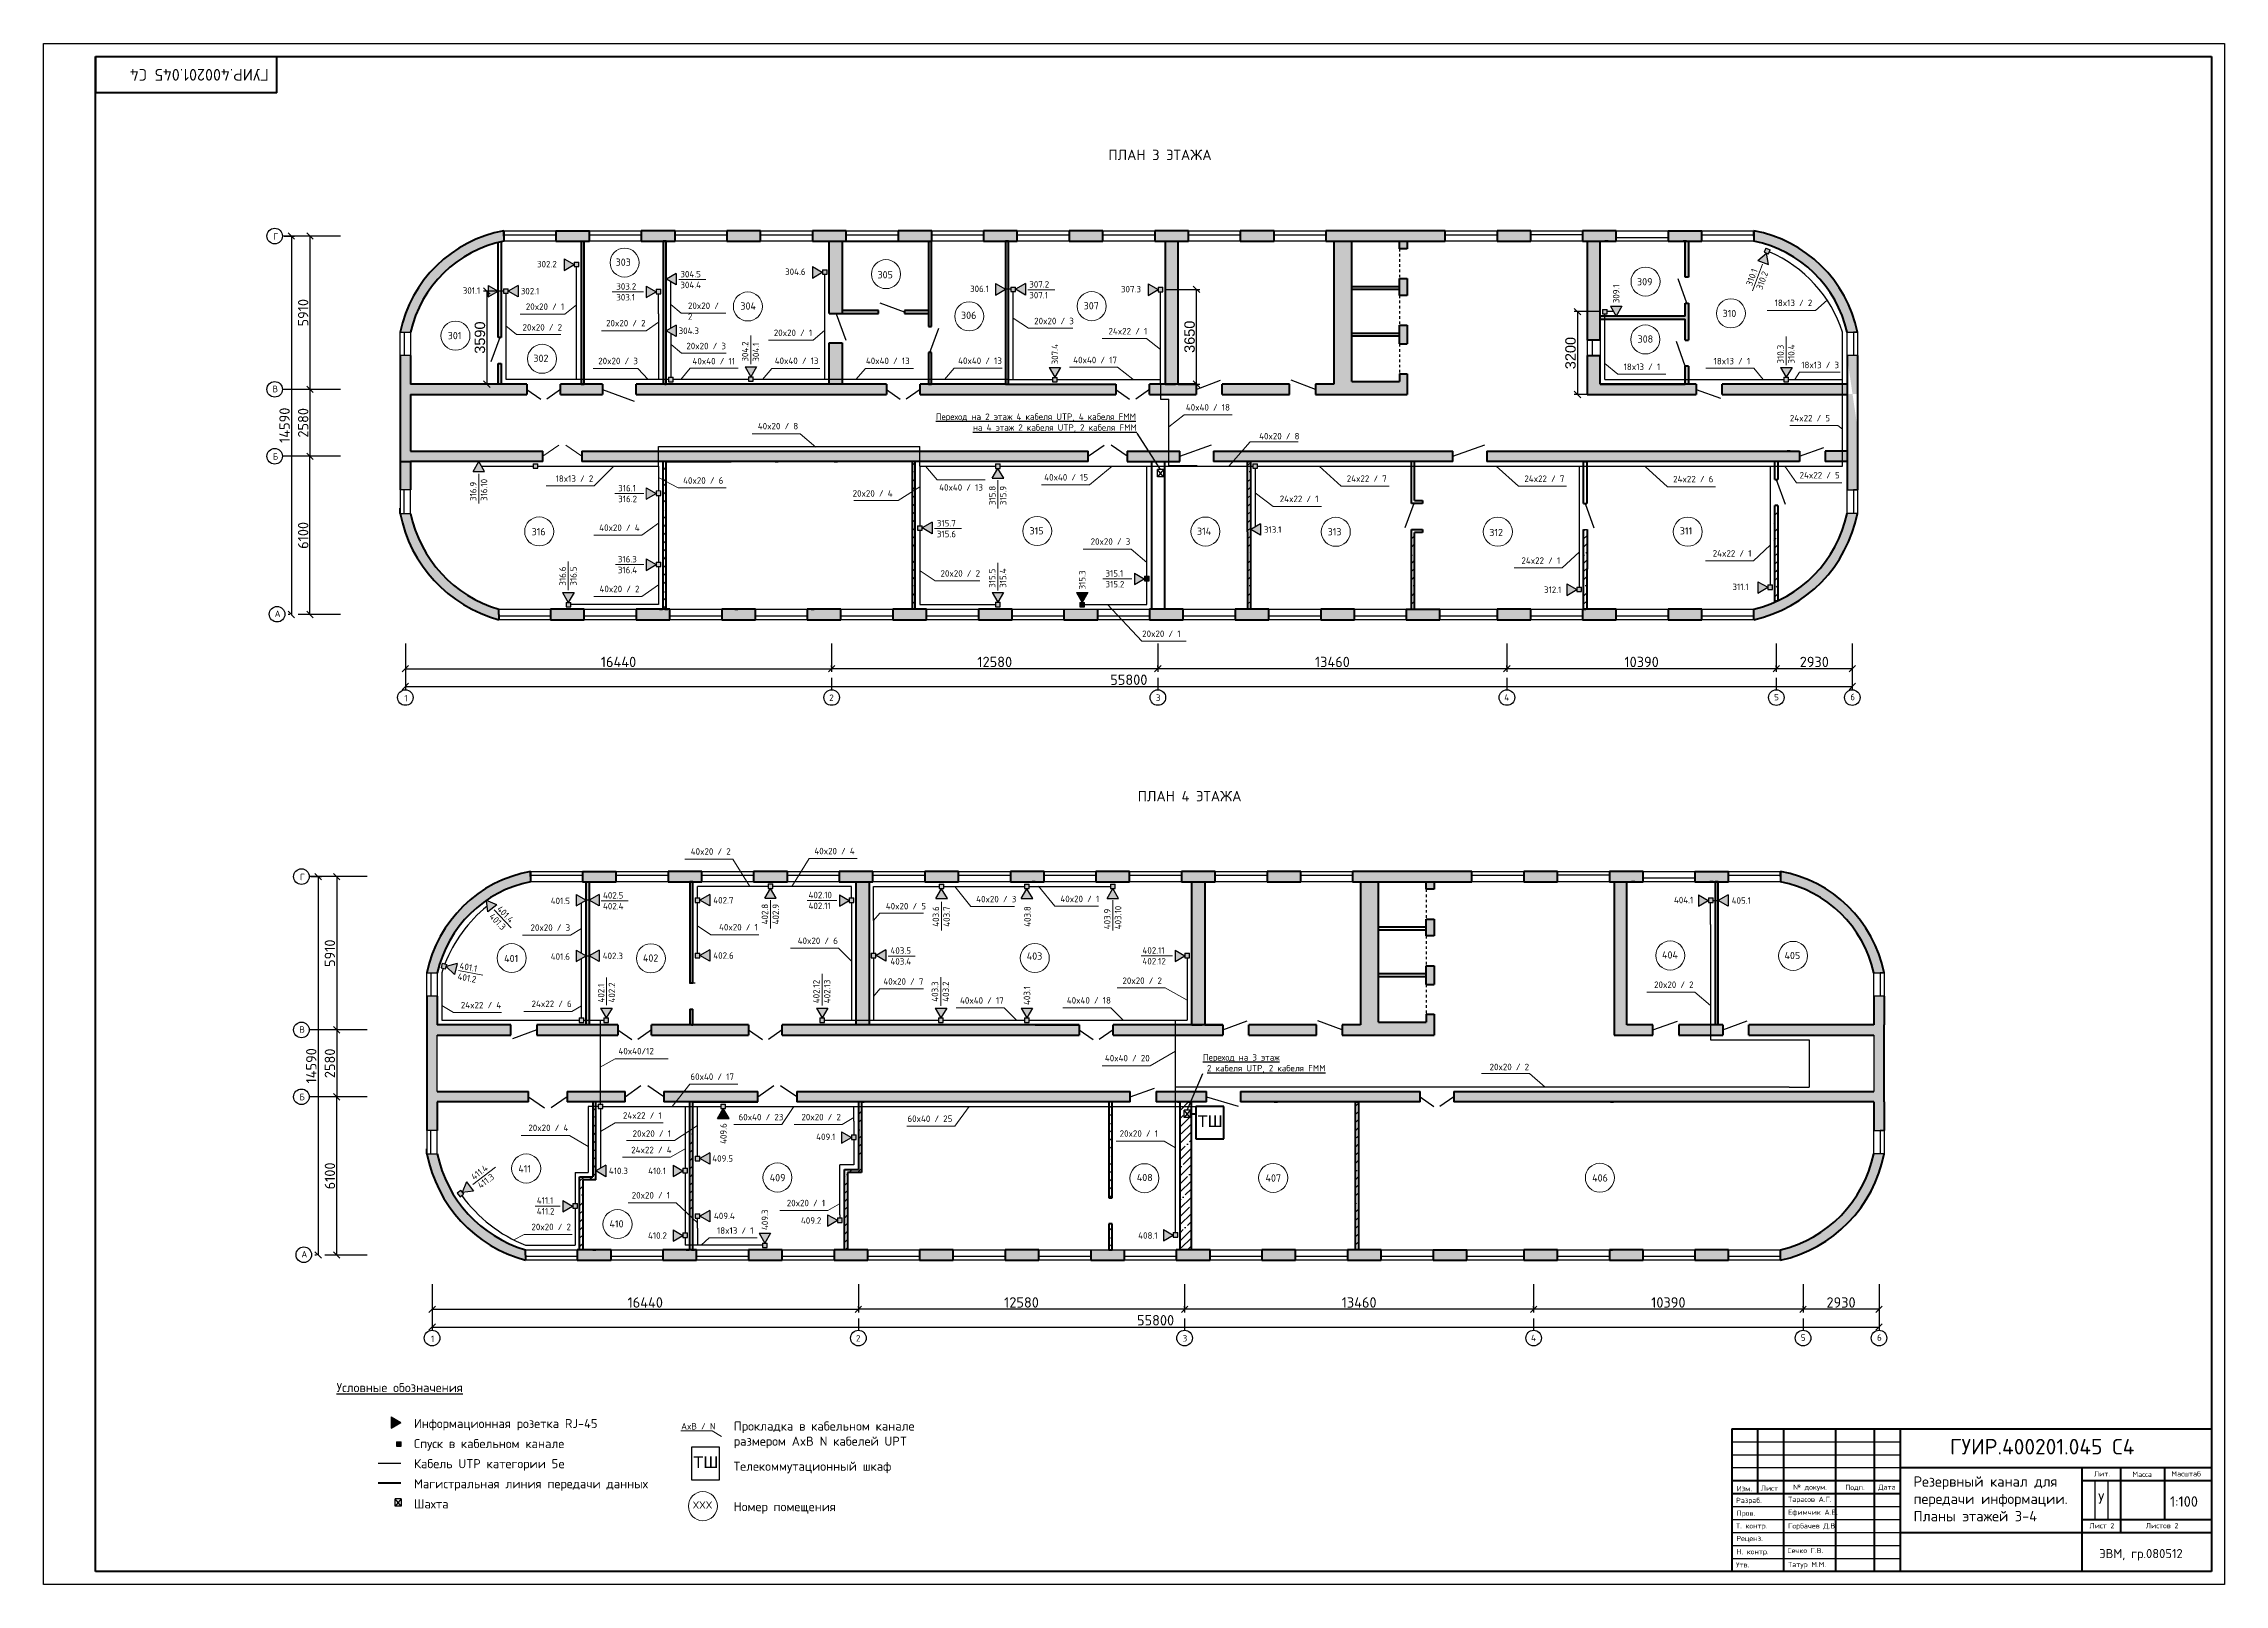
# Model space of a CAD drawing. Header units: millimetres. Extents: x -1090 to -245, y 2149 to 3399.
# Drawn here: x -1086 to -245, y 2149 to 2743 of the extents above; entities that cross this region are included whole.
import ezdxf

# ---------------------------------------------------------------- set-up
doc = ezdxf.new("R2010")
doc.units = ezdxf.units.MM
doc.linetypes.add('JIS_02_1.0', pattern=[2, 1, -1])
for name, color, linetype, lineweight in [('LAN SKS', 200, 'Continuous', 25), ('lines', 246, 'Continuous', 9), ('Names', 40, 'Continuous', 13), ('NUM Room', 13, 'Continuous', 13), ('Shkaf', 176, 'Continuous', 40), ('Окна', 2, 'Continuous', 30), ('Стенки', 3, 'Continuous', 50)]:
    doc.layers.add(name, color=color, linetype=linetype, lineweight=lineweight)
for name, color, linetype in [('Ramka', 7, 'Continuous'), ('rozetki', 7, 'Continuous'), ('размеры', 130, 'Continuous')]:
    doc.layers.add(name, color=color, linetype=linetype)
doc.styles.add('lenka', font='isocpeur.ttf')
doc.styles.get("Standard").update_dxf_attribs({"font": 'arial.ttf'})
doc.dimstyles.new('100', dxfattribs={"dimtxt": 4, "dimasz": 2.5, "dimexe": 1.25, "dimexo": 0.625, "dimtad": 1, "dimdec": 0, "dimlfac": 100, "dimtxsty": 'Standard', "dimblk": 'OBLIQUE', "dimcen": 2.5, "dimadec": 0, "dimazin": 0, "dimtfac": 1, "dimtdec": 0, "dimtmove": 0, "dimatfit": 3, "dimldrblk": 'OPEN90', "dimfxl": 1, "dimarcsym": 0})
pattern_1 = [(45, (0, 0), (-3.143089642374203, 3.143089642374203), []), (45, (3.143091, 0), (-3.143089642374203, 3.143089642374203), [5.556249999999999, -1.11125, 0, -1.11125])]

msp = doc.modelspace()

# ---------------------------------------------------------------- texts
at = {"color": 7, "attachment_point": 1, "style": 'lenka'}
for s, insert, char_height, width in [('{\\C256;ПЛАН 3 ЭТАЖА}', (-675.5426817485404, 2702.157832344347), 4, 149.6332848424153), ('{\\C256;ПЛАН 4 ЭТАЖА}', (-664.2260714714594, 2454.934922302339), 4, 149.6332848424153), ('{\\LУсловные обозначения}', (-973.2019050255058, 2226.668008135192), 3.5, 89.20450030195934), ('Информационная розетка RJ-45', (-943.413027453209, 2212.820147250312), 3.5, 89.20450030195934), ('Прокладка в кабельном канале размером AxB N кабелей UPT', (-820.0588191814222, 2211.837422159983), 3.5, 89.20450030195934), ('Спуск в кабельном канале', (-943.3715713551155, 2205.070609264833), 3.5, 89.20450030195934), ('ГУИР.400201.045 С4', (-351.0241727108878, 2205.142967961147), 6, 89.20450030195934), ('Кабель UTP категории 5e', (-943.3718152145102, 2197.331377915015), 3.5, 89.20450030195934), ('Телекоммутационный шкаф', (-820.0663439857944, 2196.33826399895), 3.5, 89.20450030195934), ('Магистральная линия передачи данных', (-943.384426229235, 2189.601746366202), 3.5, 101.0807048805345), ('Резервный канал для передачи информации. Планы этажей 3-4', (-365.0765562102924, 2190.704150166494), 4, 64.4329982066356), ('Шахта', (-943.3985700744615, 2181.814976275821), 3.5, 89.20450030195934), ('Номер помещения', (-820.0823341950581, 2180.757080141014), 3.5, 89.20450030195934)]:
    msp.add_mtext(s, dxfattribs=dict(at, insert=insert, char_height=char_height, width=width))
at = {"color": 0, "char_height": 2.5, "attachment_point": 1, "style": 'lenka'}
for s, insert, width in [('{\\LПереход на 2 этаж 4 кабеля UTP, 4 кабеля FMM\\P}         {\\Lна 4 этаж 2 кабеля UTP, 2 кабеля FMM}', (-742.1466809424846, 2600.469491810012), 397.2035565340848), ('{\\C256;315.1\\P315.2}', (-676.6793050816668, 2540.069974587345), 2.647152946283313), ('{\\LПереход на 3 этаж\\P 2 кабеля UTP, 2 кабеля FMM}', (-639.1330251726631, 2353.479229422187), 82.55138878773869)]:
    msp.add_mtext(s, dxfattribs=dict(at, insert=insert, width=width))
at = {"color": 0, "insert": (-835.6261604434812, 2198.465073837266), "char_height": 4.5, "attachment_point": 1, "style": 'lenka'}
msp.add_mtext('{\\fArial|b0|i0|c204|p34;ТШ}', dxfattribs=at)
at = {"layer": 'Names', "color": 0, "char_height": 2.5, "style": 'lenka'}
for s, insert, width, attachment_point in [('302.2', (-895.9270914614208, 2659.295693458826), 2.647152946283313, 1), ('303.2\\P303.1', (-865.3553919541773, 2650.688733653064), 2.647152946283313, 1), ('304.5\\P304.4', (-840.6390060295998, 2655.432017833496), 2.647152946283313, 1), ('304.6', (-800.2472909285934, 2656.365518481193), 2.647152946283313, 1), ('306.1', (-728.9250371966173, 2649.77873409841), 2.647152946283313, 1), ('307.2\\P307.1', (-706.086897820569, 2651.50012816764), 2.647152946283313, 1), ('307.3', (-670.7197433124056, 2649.648359811273), 2.647152946283313, 1), ('301.1', (-924.5560917460971, 2649.105190272129), 2.647152946283313, 1), ('302.1', (-902.1935528073482, 2648.887210188926), 2.647152946283313, 1), ('20x20 / 1', (-900.2337520000783, 2642.902037870732), 14.95613616597257, 1), ('20x20 / 2', (-837.693916893093, 2643.255242640752), 14.30184199025462, 1), ('18x13 / 2', (-418.6572649134814, 2644.366141609396), 15.03723495572194, 1), ('20x20 / 2', (-901.4948820104237, 2634.924128378953), 14.97163192652806, 1), ('20x20 / 2', (-869.2886691196309, 2636.555741888014), 15.64655633411894, 1), ('304.3', (-841.3183053533066, 2633.608783346602), 2.647152946283313, 1), ('20x20 / 1', (-804.6068339384565, 2632.813132515386), 15.18282861537955, 1), ('20x20 / 3', (-704.1770772371437, 2637.371159591933), 14.82511480080211, 1), ('24x22 / 1', (-675.5445000456184, 2633.428155349897), 14.71956262967797, 1), ('20x20 / 3', (-838.336927492137, 2627.725521475051), 15.66517340997234, 1), ('20x20 / 3', (-872.3079473139533, 2621.968461508853), 15.34513701080505, 1), ('40x40 / 11', (-835.9554181732692, 2621.876732171609), 16.58633080888103, 1), ('40x40 / 13', (-804.2568661171554, 2622.02854536108), 17.40507582129067, 1), ('40x40 / 13', (-769.098836436, 2622.010962318196), 17.24189936776747, 1), ('40x40 / 13', (-733.5220505856105, 2622.059478760514), 16.33276549700895, 1), ('40x40 / 17', (-689.1362984421639, 2622.330387743782), 17.25316565375397, 1), ('18x13 / 1', (-476.8708472848139, 2619.731298340352), 16.0603984160698, 1), ('18x13 / 1', (-442.1855969303306, 2621.907209865603), 16.63211625634358, 1), ('18x13 / 3', (-408.3747455216053, 2620.418071711579), 14.90534553244652, 1), ('40x40 / 18', (-628.6941087264386, 2604.078845667623), 19.20439435560729, 3), ('24x22 / 5', (-412.7565608771492, 2599.920217096326), 20.29105343823267, 1), ('40x20 / 8', (-810.7709753070358, 2596.839899210465), 16.90326436207397, 1), ('40x20 / 8', (-617.4488094578501, 2592.973067091262), 20.3276612208756, 1), ('18x13 / 2', (-888.759779424001, 2576.604435375442), 16.11429189557384, 1), ('40x20 / 6', (-839.5789460735159, 2575.863694878009), 17.15110418435142, 1), ('40x40 / 15', (-700.3276766242361, 2577.112847221453), 17.80164908784718, 1), ('24x22 / 7', (-583.652081055543, 2576.609994574965), 18.86082772469672, 1), ('24x22 / 7', (-515.1542582918792, 2576.578742274506), 16.65261720296257, 1), ('24x22 / 6', (-457.7570659776738, 2576.426640333759), 16.47564416644309, 1), ('24x22 / 5', (-409.0260378258336, 2577.924323406613), 16.54499646785553, 1), ('316.1\\P316.2', (-864.614158058961, 2572.923386297711), 2.647152946283313, 1), ('20x20 / 4', (-758.8059903495105, 2570.9011365269), 16.0797912034177, 3), ('40x40 / 13', (-740.8364348346313, 2570.715019849953), 19.28395987525801, 7), ('24x22 / 1', (-609.4882448329681, 2568.801478295412), 21.14258308377975, 1), ('40x20 / 4', (-871.9340021918488, 2557.683540594194), 19.33947865503069, 1), ('315.7\\P315.6', (-741.7267600855739, 2559.410361629434), 2.647152946283313, 1), ('313.1', (-615.6001655946056, 2556.953355655353), 2.647152946283313, 1), ('20x20 / 3', (-682.4243502576737, 2552.349707807639), 15.95185421490169, 1), ('316.3\\P316.4', (-864.7496740742681, 2545.532583816224), 2.647152946283313, 1), ('20x20 / 2', (-740.3069338837395, 2540.057501097349), 16.83987765143684, 1), ('24x22 / 1', (-516.2810046634022, 2545.002257609535), 19.81412174264187, 1), ('24x22 / 1', (-442.5246949273587, 2547.794641529286), 15.33111879594799, 1), ('40x20 / 2', (-871.8054650104295, 2534.0654305612), 17.55857435046346, 1), ('311.1', (-434.9196254223934, 2534.880127829783), 2.647152946283313, 1), ('40x20 / 2', (-836.6353142351145, 2432.846438207323), 18.98163555520296, 1), ('40x20 / 4', (-788.9633010935149, 2433.014384901512), 23.20028710638871, 1), ('401.5', (-890.6317139630792, 2413.80942086136), 4.927977353636379, 1), ('402.5\\P402.4', (-870.4826831970913, 2415.949518822654), 2.647152946283313, 1), ('402.7', (-827.941338729901, 2414.055564698641), 2.647152946283313, 1), ('402.10\\P402.11', (-791.193265053882, 2416.081181687399), 2.647152946283313, 1), ('40x20 / 3', (-726.5560646839258, 2414.4977459448), 16.37794145686348, 1), ('40x20 / 1', (-694.0788909232397, 2414.556076067366), 14.8519322553002, 1), ('404.1', (-457.4737422128037, 2414.137621354796), 7.590611000924582, 1), ('405.1', (-435.2115517721668, 2413.943606387556), 2.647152946283313, 1), ('40x20 / 5', (-761.423202211643, 2411.773145158729), 15.38918634205766, 1), ('20x20 / 3', (-898.4215574119553, 2403.504637186867), 16.17398474195215, 1), ('40x20 / 1', (-825.717373049818, 2403.654086167985), 27.68260668819494, 1), ('40x20 / 6', (-795.3944533566828, 2398.437923569125), 28.47361078003814, 1), ('401.6', (-890.6288957005654, 2392.344038493272), 4.927977353636379, 1), ('402.3', (-870.588565451415, 2392.597050144825), 2.647152946283313, 1), ('402.6', (-827.9288518745034, 2392.738480902756), 2.647152946283313, 1), ('403.5\\P403.4', (-759.6158667337386, 2394.658918800412), 2.647152946283313, 1), ('402.11\\P402.12', (-662.4308147325082, 2394.707584826318), 2.647152946283313, 1), ('40x20 / 7', (-762.3493511674169, 2382.74914814811), 16.65860126305779, 1), ('20x20 / 2', (-670.1516221846286, 2383.043096537022), 18.48505091390689, 1), ('20x20 / 2', (-465.1240340732511, 2381.495468996488), 15.35668033660477, 1), ('24x22 / 4', (-925.2955136381643, 2373.623294719655), 15.19003165067988, 1), ('24x22 / 6', (-898.0231228318153, 2374.126183731276), 14.62799173476742, 1), ('40x40 / 17', (-732.7988974724067, 2375.424432080711), 17.92969689229358, 1), ('40x40 / 18', (-691.6039376645131, 2375.464518402039), 16.49269134998758, 1), ('40x40/12', (-864.5081013661184, 2355.898198181719), 5.007322279237997, 1), ('40x40 / 20', (-659.6364687911173, 2353.173198145189), 18.15986157410225, 3), ('20x20 / 2', (-528.5697946274267, 2349.783257791632), 18.87667440235964, 1), ('60x40 / 17', (-836.7713462499341, 2346.031416936089), 17.92561517229115, 1), ('24x22 / 1', (-862.773476878283, 2331.069213714663), 15.48781251770197, 1), ('60x40 / 23', (-818.1975598477802, 2330.442713518372), 17.61804556498828, 1), ('20x20 / 2', (-793.9546396610713, 2330.465871611822), 14.84984522199738, 1), ('60x40 / 25', (-753.0733207883022, 2329.83344093003), 17.41573261966914, 1), ('20x20 / 4', (-899.252732928795, 2326.307491337054), 16.86756316403989, 1), ('20x20 / 1', (-859.0550438185637, 2324.092223914003), 15.90702917215094, 1), ('409.1', (-788.2760960278592, 2322.834253984153), 2.647152946283313, 1), ('20x20 / 1', (-671.2275407606903, 2324.1026807084), 17.5620281135416, 1), ('24x22 / 4', (-859.5757149071032, 2317.786709827513), 15.48779404838206, 1), ('409.5', (-828.3469015038991, 2314.488140111488), 2.647152946283313, 1), ('410.3', (-868.2149738459739, 2309.723602081988), 9.456978550415442, 1), ('410.1', (-853.0556631350046, 2309.69100462579), 9.456978550415442, 1), ('411.1\\P411.2', (-896.0117348984404, 2298.299576416839), 2.647152946283313, 1), ('20x20 / 1', (-859.3932099198173, 2300.306276256899), 15.34805516356573, 1), ('20x20 / 1 ', (-799.5992021186939, 2297.32799318444), 15.31120886760982, 1), ('20x20 / 2', (-898.0700033950561, 2288.102179133874), 15.67599643224094, 1), ('409.4', (-827.6980066150409, 2292.351611120169), 2.647152946283313, 1), ('409.2', (-794.1456479524259, 2290.568100568475), 2.647152946283313, 1), ('410.2', (-853.1130032054498, 2284.771383400529), 9.456978550415442, 1), ('18x13 / 1', (-826.524518147442, 2286.709253397902), 13.85021167695595, 1), ('408.1', (-664.0874990214306, 2284.793537289934), 2.647152946283313, 1), ('AxB / N', (-840.329614645626, 2211.255155637103), 14.10715687462653, 1)]:
    msp.add_mtext(s, dxfattribs=dict(at, insert=insert, width=width, attachment_point=attachment_point))
at = {"layer": 'Names', "color": 0, "char_height": 2.5, "attachment_point": 1, "style": 'lenka'}
for s, insert, width, rotation in [('309.1', (-481.0044327472679, 2642.964356974542), 2.647152946283313, 90), ('310.1{\\C256;\\P}310.2', (-429.7691091467032, 2650.275646172774), 2.647152946283313, 69.8720253956575), ('304.2\\P304.1', (-816.9242292428935, 2620.450787184409), 2.647152946283313, 90), ('307.4', (-697.4559579801607, 2619.389592378648), 2.647152946283313, 90), ('310.3\\P310.4', (-417.628279748671, 2619.722710952527), 2.647152946283313, 90), ('316.9{\\C256;\\P}316.10', (-921.7789290415567, 2566.727179647401), 2.647152946283313, 90), ('315.8\\P315.9', (-721.5810685768593, 2565.133853523615), 2.647152946283313, 90), ('316.6\\P316.5', (-887.2973151119695, 2534.083639267429), 2.647152946283313, 90), ('315.5\\P315.4', (-721.6398637614839, 2533.277598728298), 2.647152946283313, 90), ('315.3', (-686.9048740223552, 2532.633598484294), 2.647152946283313, 90), ('401.4\\P401.3', (-909.7848819752653, 2410.946450683173), 0.9481070893307333, 314.19680716756164), ('402.8\\P402.9', (-809.2787784369993, 2403.51411955865), 2.647152946283313, 90), ('403.6\\P403.7', (-743.3658435549714, 2402.590740843796), 2.647152946283313, 90), ('403.8', (-708.0644675994681, 2402.551437561071), 2.647152946283313, 90), ('403.9\\P403.10', (-677.2685813141925, 2401.621344817715), 2.647152946283313, 90), ('401.1{\\C5;\\P}401.2', (-925.502647324739, 2388.849532791493), 0.9481070893307333, 349.3895072918952), ('402.1\\P402.2', (-872.4584701297154, 2373.382601913374), 2.647152946283313, 90), ('402.12\\P402.13', (-789.4506482911984, 2373.120650324588), 2.647152946283313, 90), ('403.3\\P403.2', (-743.7043958151935, 2373.677897068797), 2.647152946283313, 90), ('403.1', (-708.2151559638787, 2372.425138544308), 2.647152946283313, 90), ('409.6', (-825.279437179137, 2318.860548091864), 2.647152946283313, 90), ('411.4\\P411.3', (-921.6627891647922, 2306.7976802618), 2.647152946283313, 37.117197474705165), ('409.3', (-809.2877051786727, 2285.648158162601), 2.647152946283313, 90)]:
    msp.add_mtext(s, dxfattribs=dict(at, insert=insert, width=width, rotation=rotation))
at = {"layer": 'Names', "color": 0, "insert": (-507.5939980250605, 2533.765818212196), "char_height": 2.5, "attachment_point": 1, "style": 'lenka'}
msp.add_mtext('312.1', dxfattribs=at)
at = {"layer": 'NUM Room', "color": 0, "char_height": 2.8, "attachment_point": 1, "style": 'lenka'}
for s, insert, width in [('303', (-865.6040487652217, 2660.215543867429), 11.13989262354735), ('305', (-764.6175665192177, 2655.358541809225), 9.870537029588014), ('309', (-471.7141565790798, 2652.666117262107), 8.170648734901624), ('304', (-817.484817431221, 2643.295320985922), 7.953476977397805), ('307', (-685.1087449639617, 2643.402259457848), 9.801484949978477), ('306', (-732.3994472202685, 2639.720661135638), 9.870537029588014), ('310', (-438.7193361149111, 2640.422482922889), 8.170648734901624), ('301', (-930.3541803636936, 2631.89610458519), 6.748273253484513), ('308', (-471.505968422518, 2630.572689968263), 9.023575256195182), ('302', (-897.3206270463479, 2623.134489038521), 8.501144061726519), ('316', (-898.0091537931639, 2556.309553032486), 8.5640229067154), ('315', (-705.9994703309467, 2556.63010249509), 6.718577244496555), ('314', (-641.4274993358413, 2556.454206237433), 9.268166000169003), ('313', (-591.0337762927029, 2556.264361077123), 7.543069348164863), ('312', (-528.6979552418452, 2555.986495085263), 9.232854449080333), ('311', (-455.2003555381416, 2556.605510054033), 8.221093095117249), ('401', (-908.5900291687158, 2391.754788414806), 8.43534156685564), ('402', (-855.0710122407536, 2391.93200209101), 13.92486577943419), ('403', (-707.056514056374, 2392.676574342239), 12.33817128698502), ('404', (-462.0645691013433, 2393.128518171524), 11.05524430640889), ('405', (-414.8402185263403, 2392.904561703821), 10.21331091862703), ('411', (-903.1315798088181, 2310.678242167851), 10.70502863339425), ('409', (-806.1875212322884, 2307.258786062328), 10.28716878899286), ('408', (-664.6223090936364, 2307.299273657263), 8.398221555620694), ('407', (-614.9793064376572, 2307.120109151956), 11.58520750021125), ('406', (-489.0095293691229, 2307.142698207974), 10.27636636889656), ('410', (-867.9816921786551, 2289.456267671215), 10.70502863339425), ('XXX', (-835.9084462631063, 2181.059683884941), 10.70502863339425)]:
    msp.add_mtext(s, dxfattribs=dict(at, insert=insert, width=width))
at = {"layer": 'Ramka', "color": 0, "insert": (-999.3503373619333, 2728.78225421652), "char_height": 4.5, "width": 80.53024681392344, "attachment_point": 1, "rotation": 180, "style": 'lenka'}
msp.add_mtext('ГУИР.400201.045 C4', dxfattribs=at)
at = {"layer": 'Ramka', "color": 0, "attachment_point": 1, "style": 'lenka'}
for s, insert, char_height, width in [('Изм.', (-433.2512198396325, 2186.976092077462), 2, 13.20006349174946), ('Лист', (-424.0128214468241, 2187.118182773272), 2, 13.20006349174946), ('№ докум.', (-411.5054553261944, 2187.544280559061), 2, 13.20006349174946), ('Подп.', (-391.4231065941203, 2187.472285267226), 2, 13.20006349174946), ('Дата', (-378.6524438829147, 2187.556340259405), 2, 6.136698499317871), ('Лит.', (-295.5206573454961, 2192.678657782874), 2, 13.20006349174946), ('Масса', (-280.659142209759, 2192.481296037456), 2, 13.20006349174946), ('Масштаб', (-265.6298584544929, 2192.674117225188), 2, 13.20006349174946), ('Разраб.', (-433.5252952222436, 2182.431656179749), 2, 13.20006349174946), ('Тарасов А.Г.', (-413.4400304576566, 2182.836784572423), 2, 18.36741457728658), ('У', (-293.8955907962027, 2184.1989759064), 4, 13.05976789406486), ('1:100', (-266.187091549109, 2183.004521045023), 4, 15.7546414285207), ('Т. контр.', (-433.5276939032956, 2172.631075933477), 2, 13.20006349174946), ('Пров.', (-433.3295072269539, 2177.485603161392), 2, 13.20006349174946), ('Ефимчик А.В.', (-413.4400304576566, 2177.866869659737), 2, 17.09994753600768), ('Горбачев Д.В.', (-413.4400304576529, 2172.612956372154), 2, 17.78243111121174), ('Лист 2', (-297.2593187084967, 2172.679340057214), 2, 13.20006349174946), ('Листов 2', (-275.525512836819, 2172.680595029012), 2, 15.7546414285207), ('Н. контр.', (-433.4165376328856, 2162.659357623319), 2, 13.20006349174946), ('Реценз.', (-433.3987213424734, 2167.753601894838), 2, 13.20006349174946), ('Сечко Г.В.', (-413.5821610007561, 2163.099111036507), 2, 13.20006349174946), ('ЭВМ, гр.080512 ', (-293.4824389591558, 2162.683254377975), 3.5, 58.872306464742), ('Утв.', (-433.5509159169378, 2157.609821722109), 2, 13.20006349174946), ('Татур М.М.', (-413.4400304576566, 2157.703194203933), 2, 14.37003042389733)]:
    msp.add_mtext(s, dxfattribs=dict(at, insert=insert, char_height=char_height, width=width))
at = {"layer": 'Shkaf', "color": 0, "insert": (-641.1354972809768, 2329.870887562919), "char_height": 4.5, "attachment_point": 1, "style": 'lenka'}
msp.add_mtext('{\\fArial|b0|i0|c204|p34;ТШ}', dxfattribs=at)
at = {"layer": 'размеры', "color": 0, "char_height": 2.5, "attachment_point": 1, "style": 'lenka'}
for s, insert in [('Г', (-997.6112078925562, 2669.948769187074)), ('B', (-997.8914439207929, 2611.15632748252)), ('Б', (-997.8195253789218, 2585.141076538336)), ('А', (-997.0837388005574, 2524.52303352111)), ('1', (-947.1126207339203, 2491.925820031561)), ('2', (-783.2135953312081, 2492.133410103393)), ('3', (-657.2442391882751, 2492.131692386508)), ('4', (-522.9001949078074, 2492.235907791957)), ('5', (-418.8336642473214, 2492.341114597657)), ('6', (-389.4482680148858, 2492.400741841598)), ('Г', (-987.2994636953226, 2423.006104633367)), ('B', (-987.5796997235593, 2364.213662928812)), ('Б', (-987.5077811816882, 2338.198411984628)), ('А', (-986.7719946033238, 2277.580368967403)), ('1', (-936.8008765366867, 2244.983155477854)), ('2', (-772.9018511339746, 2245.190745549686)), ('3', (-646.9324949910415, 2245.189027832801)), ('4', (-512.5884507105739, 2245.293243238249)), ('5', (-408.5219200500878, 2245.39845004395)), ('6', (-379.1365238176522, 2245.458077287891))]:
    msp.add_mtext(s, dxfattribs=dict(at, insert=insert))
at = {"layer": 'размеры', "color": 0, "lineweight": 9, "insert": (-662.5324006379942, 2516.799831905148), "char_height": 2.5, "width": 19.73581182041016, "attachment_point": 1, "style": 'lenka'}
msp.add_mtext('20x20 / 1', dxfattribs=at)

# ---------------------------------------------------------------- blocks, each defined once
blk = doc.blocks.new('_Oblique')
at = {"color": 0, "linetype": 'ByBlock', "lineweight": -2}
blk.add_line((-0.5, -0.5), (0.5, 0.5), dxfattribs=at)
blk = doc.blocks.new('*D35')
at = {"layer": 'размеры', "color": 0, "lineweight": -2, "transparency": 16777216}
for p, q in [((-910.4852417610123, 2647.660727980052), (-916.504852000915, 2647.660727980052)), ((-915.254852000915, 2647.660727980052), (-915.254852000915, 2611.76855307141)), ((-910.4852417610123, 2611.76855307141), (-916.504852000915, 2611.76855307141))]:
    blk.add_line(p, q, dxfattribs=at)
at = {"layer": 'размеры', "color": 0, "lineweight": -2, "transparency": 16777216, "xscale": 2.5, "yscale": 2.5, "zscale": 2.5}
for p, rotation in [((-915.254852000915, 2647.660727980052), 90), ((-915.254852000915, 2611.76855307141), 270)]:
    blk.add_blockref('_Oblique', p, dxfattribs=dict(at, rotation=rotation))
at = {"layer": 'размеры', "color": 0, "transparency": 16777216, "insert": (-917.9235082082824, 2629.714640525731), "char_height": 4, "attachment_point": 5, "rotation": 90}
blk.add_mtext('3590', dxfattribs=at)
blk = doc.blocks.new('_Open90')
at = {"color": 0, "linetype": 'ByBlock', "lineweight": -2}
for p, q in [((0, 0), (-1, 0)), ((-0.5, 0.5), (0, 0)), ((0, 0), (-0.5, -0.5))]:
    blk.add_line(p, q, dxfattribs=at)
blk = doc.blocks.new('*D36')
at = {"layer": 'размеры', "color": 0, "lineweight": -2, "transparency": 16777216}
for p, q in [((-653.9420508638459, 2648.300542519989), (-640.3280432651882, 2648.300542519989)), ((-641.5780432651882, 2611.76855307141), (-641.5780432651882, 2648.300542519989)), ((-648.0682960442891, 2611.76855307141), (-640.3280432651882, 2611.76855307141))]:
    blk.add_line(p, q, dxfattribs=at)
at = {"layer": 'размеры', "color": 0, "lineweight": -2, "transparency": 16777216, "xscale": 2.5, "yscale": 2.5, "zscale": 2.5}
for p, rotation in [((-641.5780432651882, 2648.300542519989), 90), ((-641.5780432651882, 2611.76855307141), 270)]:
    blk.add_blockref('_Oblique', p, dxfattribs=dict(at, rotation=rotation))
at = {"layer": 'размеры', "color": 0, "transparency": 16777216, "insert": (-644.2466994725556, 2630.034547795699), "char_height": 4, "attachment_point": 5, "rotation": 90}
blk.add_mtext('3650', dxfattribs=at)
blk = doc.blocks.new('*D37')
at = {"layer": 'размеры', "color": 0, "lineweight": -2, "transparency": 16777216}
for p, q in [((-485.6188798995645, 2639.732682319159), (-495.9307828290184, 2639.732682319159)), ((-494.6807828290184, 2639.732682319159), (-494.6807828290184, 2607.76855307141)), ((-484.0182960442889, 2607.76855307141), (-495.9307828290184, 2607.76855307141))]:
    blk.add_line(p, q, dxfattribs=at)
at = {"layer": 'размеры', "color": 0, "lineweight": -2, "transparency": 16777216, "xscale": 2.5, "yscale": 2.5, "zscale": 2.5}
for p, rotation in [((-494.6807828290184, 2639.732682319159), 90), ((-494.6807828290184, 2607.76855307141), 270)]:
    blk.add_blockref('_Oblique', p, dxfattribs=dict(at, rotation=rotation))
at = {"layer": 'размеры', "color": 0, "transparency": 16777216, "insert": (-497.3494390363858, 2623.750617695285), "char_height": 4, "attachment_point": 5, "rotation": 90}
blk.add_mtext('3200', dxfattribs=at)
blk = doc.blocks.new('*D44')
at = {"layer": 'размеры', "color": 0, "lineweight": -2, "transparency": 16777216}
for p, q in [((-971.6820985947434, 2609.76855307141), (-984.7268257592386, 2609.76855307141)), ((-983.4768257592386, 2609.76855307141), (-983.4768257592386, 2583.96855307141)), ((-971.6820985947434, 2583.96855307141), (-984.7268257592386, 2583.96855307141))]:
    blk.add_line(p, q, dxfattribs=at)
at = {"layer": 'размеры', "color": 0, "lineweight": -2, "transparency": 16777216, "xscale": 2.5, "yscale": 2.5, "zscale": 2.5}
for p, rotation in [((-983.4768257592386, 2609.76855307141), 90), ((-983.4768257592386, 2583.96855307141), 270)]:
    blk.add_blockref('_Oblique', p, dxfattribs=dict(at, rotation=rotation))
at = {"layer": 'размеры', "color": 0, "transparency": 16777216, "insert": (-986.1018257592391, 2596.86855307141), "char_height": 4, "attachment_point": 5, "rotation": 90, "style": 'lenka'}
blk.add_mtext('2580', dxfattribs=at)
blk = doc.blocks.new('*D45')
at = {"layer": 'размеры', "color": 0, "lineweight": -2, "transparency": 16777216}
for p, q in [((-984.1018257592386, 2583.96855307141), (-984.7268257592386, 2583.96855307141)), ((-983.4768257592386, 2522.96855307141), (-983.4768257592386, 2583.96855307141)), ((-971.6820985947434, 2522.96855307141), (-984.7268257592386, 2522.96855307141))]:
    blk.add_line(p, q, dxfattribs=at)
at = {"layer": 'размеры', "color": 0, "lineweight": -2, "transparency": 16777216, "xscale": 2.5, "yscale": 2.5, "zscale": 2.5}
for p, rotation in [((-983.4768257592386, 2583.96855307141), 90), ((-983.4768257592386, 2522.96855307141), 270)]:
    blk.add_blockref('_Oblique', p, dxfattribs=dict(at, rotation=rotation))
at = {"layer": 'размеры', "color": 0, "transparency": 16777216, "insert": (-986.1018257592391, 2553.46855307141), "char_height": 4, "attachment_point": 5, "rotation": 90, "style": 'lenka'}
blk.add_mtext('6100', dxfattribs=at)
blk = doc.blocks.new('*D46')
at = {"layer": 'размеры', "color": 0, "lineweight": -2, "transparency": 16777216}
for p, q in [((-971.6820985947434, 2668.868553071411), (-984.7268257592386, 2668.868553071411)), ((-983.4768257592386, 2668.868553071411), (-983.4768257592386, 2609.76855307141)), ((-984.1018257592386, 2609.76855307141), (-984.7268257592386, 2609.76855307141))]:
    blk.add_line(p, q, dxfattribs=at)
at = {"layer": 'размеры', "color": 0, "lineweight": -2, "transparency": 16777216, "xscale": 2.5, "yscale": 2.5, "zscale": 2.5}
for p, rotation in [((-983.4768257592386, 2668.868553071411), 90), ((-983.4768257592386, 2609.76855307141), 270)]:
    blk.add_blockref('_Oblique', p, dxfattribs=dict(at, rotation=rotation))
at = {"layer": 'размеры', "color": 0, "transparency": 16777216, "insert": (-986.1018257592391, 2639.31855307141), "char_height": 4, "attachment_point": 5, "rotation": 90, "style": 'lenka'}
blk.add_mtext('5910', dxfattribs=at)
blk = doc.blocks.new('*D47')
at = {"layer": 'размеры', "color": 0, "lineweight": -2, "transparency": 16777216}
for p, q in [((-946.6932960442891, 2511.79471136812), (-946.6932960442891, 2500.806531552168)), ((-782.2932960442904, 2511.79471136812), (-782.2932960442904, 2500.806531552168)), ((-946.6932960442891, 2502.056531552168), (-782.2932960442904, 2502.056531552168))]:
    blk.add_line(p, q, dxfattribs=at)
at = {"layer": 'размеры', "color": 0, "lineweight": -2, "transparency": 16777216, "xscale": 2.5, "yscale": 2.5, "zscale": 2.5, "rotation": 180}
blk.add_blockref('_Oblique', (-946.6932960442891, 2502.056531552168), dxfattribs=at)
at = {"layer": 'размеры', "color": 0, "lineweight": -2, "transparency": 16777216, "xscale": 2.5, "yscale": 2.5, "zscale": 2.5}
blk.add_blockref('_Oblique', (-782.2932960442904, 2502.056531552168), dxfattribs=at)
at = {"layer": 'размеры', "color": 0, "transparency": 16777216, "insert": (-864.4932960442898, 2504.681531552168), "char_height": 4, "attachment_point": 5, "style": 'lenka'}
blk.add_mtext('16440', dxfattribs=at)
blk = doc.blocks.new('*D48')
at = {"layer": 'размеры', "color": 0, "lineweight": -2, "transparency": 16777216}
for p, q in [((-656.4932960442893, 2511.79471136812), (-656.4932960442893, 2500.806531552168)), ((-782.2932960442904, 2502.681531552168), (-782.2932960442904, 2503.306531552168)), ((-656.4932960442893, 2502.056531552168), (-782.2932960442904, 2502.056531552168))]:
    blk.add_line(p, q, dxfattribs=at)
at = {"layer": 'размеры', "color": 0, "lineweight": -2, "transparency": 16777216, "xscale": 2.5, "yscale": 2.5, "zscale": 2.5, "rotation": 180}
blk.add_blockref('_Oblique', (-782.2932960442904, 2502.056531552168), dxfattribs=at)
at = {"layer": 'размеры', "color": 0, "lineweight": -2, "transparency": 16777216, "xscale": 2.5, "yscale": 2.5, "zscale": 2.5}
blk.add_blockref('_Oblique', (-656.4932960442893, 2502.056531552168), dxfattribs=at)
at = {"layer": 'размеры', "color": 0, "transparency": 16777216, "insert": (-719.3932960442899, 2504.681531552168), "char_height": 4, "attachment_point": 5, "style": 'lenka'}
blk.add_mtext('12580', dxfattribs=at)
blk = doc.blocks.new('*D49')
at = {"layer": 'размеры', "color": 0, "lineweight": -2, "transparency": 16777216}
for p, q in [((-521.8902452346647, 2511.79471136812), (-521.8902452346647, 2500.806531552168)), ((-656.4932960442893, 2502.681531552168), (-656.4932960442893, 2503.306531552168)), ((-521.8902452346647, 2502.056531552168), (-656.4932960442893, 2502.056531552168))]:
    blk.add_line(p, q, dxfattribs=at)
at = {"layer": 'размеры', "color": 0, "lineweight": -2, "transparency": 16777216, "xscale": 2.5, "yscale": 2.5, "zscale": 2.5, "rotation": 180}
blk.add_blockref('_Oblique', (-656.4932960442893, 2502.056531552168), dxfattribs=at)
at = {"layer": 'размеры', "color": 0, "lineweight": -2, "transparency": 16777216, "xscale": 2.5, "yscale": 2.5, "zscale": 2.5}
blk.add_blockref('_Oblique', (-521.8902452346647, 2502.056531552168), dxfattribs=at)
at = {"layer": 'размеры', "color": 0, "transparency": 16777216, "insert": (-589.191770639477, 2504.681531552168), "char_height": 4, "attachment_point": 5, "style": 'lenka'}
blk.add_mtext('13460', dxfattribs=at)
blk = doc.blocks.new('*D50')
at = {"layer": 'размеры', "color": 0, "lineweight": -2, "transparency": 16777216}
for p, q in [((-417.9932960442893, 2511.79471136812), (-417.9932960442893, 2500.806531552168)), ((-521.8902452346647, 2502.681531552168), (-521.8902452346647, 2503.306531552168)), ((-417.9932960442893, 2502.056531552168), (-521.8902452346647, 2502.056531552168))]:
    blk.add_line(p, q, dxfattribs=at)
at = {"layer": 'размеры', "color": 0, "lineweight": -2, "transparency": 16777216, "xscale": 2.5, "yscale": 2.5, "zscale": 2.5, "rotation": 180}
blk.add_blockref('_Oblique', (-521.8902452346647, 2502.056531552168), dxfattribs=at)
at = {"layer": 'размеры', "color": 0, "lineweight": -2, "transparency": 16777216, "xscale": 2.5, "yscale": 2.5, "zscale": 2.5}
blk.add_blockref('_Oblique', (-417.9932960442893, 2502.056531552168), dxfattribs=at)
at = {"layer": 'размеры', "color": 0, "transparency": 16777216, "insert": (-469.941770639477, 2504.681531552168), "char_height": 4, "attachment_point": 5, "style": 'lenka'}
blk.add_mtext('10390', dxfattribs=at)
blk = doc.blocks.new('*D51')
at = {"layer": 'размеры', "color": 0, "lineweight": -2, "transparency": 16777216}
for p, q in [((-388.6932960442891, 2511.79471136812), (-388.6932960442891, 2500.806531552168)), ((-417.9932960442893, 2502.681531552168), (-417.9932960442893, 2503.306531552168)), ((-388.6932960442891, 2502.056531552168), (-417.9932960442893, 2502.056531552168))]:
    blk.add_line(p, q, dxfattribs=at)
at = {"layer": 'размеры', "color": 0, "lineweight": -2, "transparency": 16777216, "xscale": 2.5, "yscale": 2.5, "zscale": 2.5, "rotation": 180}
blk.add_blockref('_Oblique', (-417.9932960442893, 2502.056531552168), dxfattribs=at)
at = {"layer": 'размеры', "color": 0, "lineweight": -2, "transparency": 16777216, "xscale": 2.5, "yscale": 2.5, "zscale": 2.5}
blk.add_blockref('_Oblique', (-388.6932960442891, 2502.056531552168), dxfattribs=at)
at = {"layer": 'размеры', "color": 0, "transparency": 16777216, "insert": (-403.3432960442892, 2504.681531552168), "char_height": 4, "attachment_point": 5, "style": 'lenka'}
blk.add_mtext('2930', dxfattribs=at)
blk = doc.blocks.new('*D42')
at = {"layer": 'размеры', "color": 0, "lineweight": -2, "transparency": 16777216}
for p, q in [((-946.6932960442891, 2511.79471136812), (-946.6932960442891, 2493.946792342965)), ((-388.6932960442891, 2511.79471136812), (-388.6932960442891, 2493.946792342965)), ((-946.6932960442891, 2495.196792342965), (-388.6932960442891, 2495.196792342965))]:
    blk.add_line(p, q, dxfattribs=at)
at = {"layer": 'размеры', "color": 0, "lineweight": -2, "transparency": 16777216, "xscale": 2.5, "yscale": 2.5, "zscale": 2.5, "rotation": 180}
blk.add_blockref('_Oblique', (-946.6932960442891, 2495.196792342965), dxfattribs=at)
at = {"layer": 'размеры', "color": 0, "lineweight": -2, "transparency": 16777216, "xscale": 2.5, "yscale": 2.5, "zscale": 2.5}
blk.add_blockref('_Oblique', (-388.6932960442891, 2495.196792342965), dxfattribs=at)
at = {"layer": 'размеры', "color": 0, "transparency": 16777216, "insert": (-667.6932960442891, 2497.821792342965), "char_height": 4, "attachment_point": 5, "style": 'lenka'}
blk.add_mtext('55800', dxfattribs=at)
blk = doc.blocks.new('*D43')
at = {"layer": 'размеры', "color": 0, "lineweight": -2, "transparency": 16777216}
for p, q in [((-993.459104121277, 2668.868553071411), (-989.3999352591582, 2668.868553071411)), ((-990.6499352591582, 2668.868553071411), (-990.6499352591582, 2522.96855307141)), ((-991.2749352591582, 2522.96855307141), (-991.8999352591582, 2522.96855307141))]:
    blk.add_line(p, q, dxfattribs=at)
at = {"layer": 'размеры', "color": 0, "lineweight": -2, "transparency": 16777216, "xscale": 2.5, "yscale": 2.5, "zscale": 2.5}
for p, rotation in [((-990.6499352591582, 2668.868553071411), 90), ((-990.6499352591582, 2522.96855307141), 270)]:
    blk.add_blockref('_Oblique', p, dxfattribs=dict(at, rotation=rotation))
at = {"layer": 'размеры', "color": 0, "transparency": 16777216, "insert": (-993.2749352591586, 2595.91855307141), "char_height": 4, "attachment_point": 5, "rotation": 90, "style": 'lenka'}
blk.add_mtext('14590', dxfattribs=at)
blk = doc.blocks.new('*D54')
at = {"layer": 'размеры', "color": 0, "lineweight": -2, "transparency": 16777216}
for p, q in [((-961.3703543975098, 2362.825888517703), (-974.4150815620051, 2362.825888517703)), ((-973.1650815620051, 2362.825888517703), (-973.1650815620051, 2337.025888517703)), ((-961.3703543975098, 2337.025888517703), (-974.4150815620051, 2337.025888517703))]:
    blk.add_line(p, q, dxfattribs=at)
at = {"layer": 'размеры', "color": 0, "lineweight": -2, "transparency": 16777216, "xscale": 2.5, "yscale": 2.5, "zscale": 2.5}
for p, rotation in [((-973.1650815620051, 2362.825888517703), 90), ((-973.1650815620051, 2337.025888517703), 270)]:
    blk.add_blockref('_Oblique', p, dxfattribs=dict(at, rotation=rotation))
at = {"layer": 'размеры', "color": 0, "transparency": 16777216, "insert": (-975.7900815620055, 2349.925888517703), "char_height": 4, "attachment_point": 5, "rotation": 90, "style": 'lenka'}
blk.add_mtext('2580', dxfattribs=at)
blk = doc.blocks.new('*D55')
at = {"layer": 'размеры', "color": 0, "lineweight": -2, "transparency": 16777216}
for p, q in [((-973.7900815620051, 2337.025888517703), (-974.4150815620051, 2337.025888517703)), ((-973.1650815620052, 2276.025888517703), (-973.1650815620051, 2337.025888517703)), ((-961.3703543975098, 2276.025888517703), (-974.4150815620052, 2276.025888517703))]:
    blk.add_line(p, q, dxfattribs=at)
at = {"layer": 'размеры', "color": 0, "lineweight": -2, "transparency": 16777216, "xscale": 2.5, "yscale": 2.5, "zscale": 2.5}
for p, rotation in [((-973.1650815620051, 2337.025888517703), 90), ((-973.1650815620052, 2276.025888517703), 270)]:
    blk.add_blockref('_Oblique', p, dxfattribs=dict(at, rotation=rotation))
at = {"layer": 'размеры', "color": 0, "transparency": 16777216, "insert": (-975.7900815620055, 2306.525888517703), "char_height": 4, "attachment_point": 5, "rotation": 90, "style": 'lenka'}
blk.add_mtext('6100', dxfattribs=at)
blk = doc.blocks.new('*D56')
at = {"layer": 'размеры', "color": 0, "lineweight": -2, "transparency": 16777216}
for p, q in [((-961.3703543975098, 2421.925888517703), (-974.4150815620051, 2421.925888517703)), ((-973.1650815620051, 2421.925888517703), (-973.1650815620051, 2362.825888517703)), ((-973.7900815620051, 2362.825888517703), (-974.4150815620051, 2362.825888517703))]:
    blk.add_line(p, q, dxfattribs=at)
at = {"layer": 'размеры', "color": 0, "lineweight": -2, "transparency": 16777216, "xscale": 2.5, "yscale": 2.5, "zscale": 2.5}
for p, rotation in [((-973.1650815620051, 2421.925888517703), 90), ((-973.1650815620051, 2362.825888517703), 270)]:
    blk.add_blockref('_Oblique', p, dxfattribs=dict(at, rotation=rotation))
at = {"layer": 'размеры', "color": 0, "transparency": 16777216, "insert": (-975.7900815620055, 2392.375888517703), "char_height": 4, "attachment_point": 5, "rotation": 90, "style": 'lenka'}
blk.add_mtext('5910', dxfattribs=at)
blk = doc.blocks.new('*D57')
at = {"layer": 'размеры', "color": 0, "lineweight": -2, "transparency": 16777216}
for p, q in [((-936.3815518470556, 2264.852046814412), (-936.3815518470556, 2253.86386699846)), ((-771.9815518470568, 2264.852046814412), (-771.9815518470568, 2253.86386699846)), ((-936.3815518470556, 2255.11386699846), (-771.9815518470568, 2255.11386699846))]:
    blk.add_line(p, q, dxfattribs=at)
at = {"layer": 'размеры', "color": 0, "lineweight": -2, "transparency": 16777216, "xscale": 2.5, "yscale": 2.5, "zscale": 2.5, "rotation": 180}
blk.add_blockref('_Oblique', (-936.3815518470556, 2255.11386699846), dxfattribs=at)
at = {"layer": 'размеры', "color": 0, "lineweight": -2, "transparency": 16777216, "xscale": 2.5, "yscale": 2.5, "zscale": 2.5}
blk.add_blockref('_Oblique', (-771.9815518470568, 2255.11386699846), dxfattribs=at)
at = {"layer": 'размеры', "color": 0, "transparency": 16777216, "insert": (-854.1815518470562, 2257.73886699846), "char_height": 4, "attachment_point": 5, "style": 'lenka'}
blk.add_mtext('16440', dxfattribs=at)
blk = doc.blocks.new('*D58')
at = {"layer": 'размеры', "color": 0, "lineweight": -2, "transparency": 16777216}
for p, q in [((-646.1815518470557, 2264.852046814412), (-646.1815518470557, 2253.86386699846)), ((-771.9815518470568, 2255.73886699846), (-771.9815518470568, 2256.36386699846)), ((-646.1815518470557, 2255.11386699846), (-771.9815518470568, 2255.11386699846))]:
    blk.add_line(p, q, dxfattribs=at)
at = {"layer": 'размеры', "color": 0, "lineweight": -2, "transparency": 16777216, "xscale": 2.5, "yscale": 2.5, "zscale": 2.5, "rotation": 180}
blk.add_blockref('_Oblique', (-771.9815518470568, 2255.11386699846), dxfattribs=at)
at = {"layer": 'размеры', "color": 0, "lineweight": -2, "transparency": 16777216, "xscale": 2.5, "yscale": 2.5, "zscale": 2.5}
blk.add_blockref('_Oblique', (-646.1815518470557, 2255.11386699846), dxfattribs=at)
at = {"layer": 'размеры', "color": 0, "transparency": 16777216, "insert": (-709.0815518470563, 2257.73886699846), "char_height": 4, "attachment_point": 5, "style": 'lenka'}
blk.add_mtext('12580', dxfattribs=at)
blk = doc.blocks.new('*D59')
at = {"layer": 'размеры', "color": 0, "lineweight": -2, "transparency": 16777216}
for p, q in [((-511.5785010374311, 2264.852046814412), (-511.5785010374311, 2253.86386699846)), ((-646.1815518470557, 2255.73886699846), (-646.1815518470557, 2256.36386699846)), ((-511.5785010374311, 2255.11386699846), (-646.1815518470557, 2255.11386699846))]:
    blk.add_line(p, q, dxfattribs=at)
at = {"layer": 'размеры', "color": 0, "lineweight": -2, "transparency": 16777216, "xscale": 2.5, "yscale": 2.5, "zscale": 2.5, "rotation": 180}
blk.add_blockref('_Oblique', (-646.1815518470557, 2255.11386699846), dxfattribs=at)
at = {"layer": 'размеры', "color": 0, "lineweight": -2, "transparency": 16777216, "xscale": 2.5, "yscale": 2.5, "zscale": 2.5}
blk.add_blockref('_Oblique', (-511.5785010374311, 2255.11386699846), dxfattribs=at)
at = {"layer": 'размеры', "color": 0, "transparency": 16777216, "insert": (-578.8800264422434, 2257.73886699846), "char_height": 4, "attachment_point": 5, "style": 'lenka'}
blk.add_mtext('13460', dxfattribs=at)
blk = doc.blocks.new('*D60')
at = {"layer": 'размеры', "color": 0, "lineweight": -2, "transparency": 16777216}
for p, q in [((-407.6815518470557, 2264.852046814412), (-407.6815518470557, 2253.86386699846)), ((-511.5785010374311, 2255.73886699846), (-511.5785010374311, 2256.36386699846)), ((-407.6815518470557, 2255.11386699846), (-511.5785010374311, 2255.11386699846))]:
    blk.add_line(p, q, dxfattribs=at)
at = {"layer": 'размеры', "color": 0, "lineweight": -2, "transparency": 16777216, "xscale": 2.5, "yscale": 2.5, "zscale": 2.5, "rotation": 180}
blk.add_blockref('_Oblique', (-511.5785010374311, 2255.11386699846), dxfattribs=at)
at = {"layer": 'размеры', "color": 0, "lineweight": -2, "transparency": 16777216, "xscale": 2.5, "yscale": 2.5, "zscale": 2.5}
blk.add_blockref('_Oblique', (-407.6815518470557, 2255.11386699846), dxfattribs=at)
at = {"layer": 'размеры', "color": 0, "transparency": 16777216, "insert": (-459.6300264422434, 2257.73886699846), "char_height": 4, "attachment_point": 5, "style": 'lenka'}
blk.add_mtext('10390', dxfattribs=at)
blk = doc.blocks.new('*D61')
at = {"layer": 'размеры', "color": 0, "lineweight": -2, "transparency": 16777216}
for p, q in [((-378.3815518470556, 2264.852046814412), (-378.3815518470556, 2253.86386699846)), ((-407.6815518470557, 2255.73886699846), (-407.6815518470557, 2256.36386699846)), ((-378.3815518470556, 2255.11386699846), (-407.6815518470557, 2255.11386699846))]:
    blk.add_line(p, q, dxfattribs=at)
at = {"layer": 'размеры', "color": 0, "lineweight": -2, "transparency": 16777216, "xscale": 2.5, "yscale": 2.5, "zscale": 2.5, "rotation": 180}
blk.add_blockref('_Oblique', (-407.6815518470557, 2255.11386699846), dxfattribs=at)
at = {"layer": 'размеры', "color": 0, "lineweight": -2, "transparency": 16777216, "xscale": 2.5, "yscale": 2.5, "zscale": 2.5}
blk.add_blockref('_Oblique', (-378.3815518470556, 2255.11386699846), dxfattribs=at)
at = {"layer": 'размеры', "color": 0, "transparency": 16777216, "insert": (-393.0315518470557, 2257.73886699846), "char_height": 4, "attachment_point": 5, "style": 'lenka'}
blk.add_mtext('2930', dxfattribs=at)
blk = doc.blocks.new('*D52')
at = {"layer": 'размеры', "color": 0, "lineweight": -2, "transparency": 16777216}
for p, q in [((-936.3815518470556, 2264.852046814412), (-936.3815518470556, 2247.004127789258)), ((-378.3815518470556, 2264.852046814412), (-378.3815518470556, 2247.004127789258)), ((-936.3815518470556, 2248.254127789258), (-378.3815518470556, 2248.254127789258))]:
    blk.add_line(p, q, dxfattribs=at)
at = {"layer": 'размеры', "color": 0, "lineweight": -2, "transparency": 16777216, "xscale": 2.5, "yscale": 2.5, "zscale": 2.5, "rotation": 180}
blk.add_blockref('_Oblique', (-936.3815518470556, 2248.254127789258), dxfattribs=at)
at = {"layer": 'размеры', "color": 0, "lineweight": -2, "transparency": 16777216, "xscale": 2.5, "yscale": 2.5, "zscale": 2.5}
blk.add_blockref('_Oblique', (-378.3815518470556, 2248.254127789258), dxfattribs=at)
at = {"layer": 'размеры', "color": 0, "transparency": 16777216, "insert": (-657.3815518470556, 2250.879127789258), "char_height": 4, "attachment_point": 5, "style": 'lenka'}
blk.add_mtext('55800', dxfattribs=at)
blk = doc.blocks.new('*D53')
at = {"layer": 'размеры', "color": 0, "lineweight": -2, "transparency": 16777216}
for p, q in [((-983.1473599240435, 2421.925888517703), (-979.0881910619245, 2421.925888517703)), ((-980.3381910619245, 2421.925888517703), (-980.3381910619246, 2276.025888517703)), ((-980.9631910619246, 2276.025888517703), (-981.5881910619246, 2276.025888517703))]:
    blk.add_line(p, q, dxfattribs=at)
at = {"layer": 'размеры', "color": 0, "lineweight": -2, "transparency": 16777216, "xscale": 2.5, "yscale": 2.5, "zscale": 2.5}
for p, rotation in [((-980.3381910619245, 2421.925888517703), 90), ((-980.3381910619246, 2276.025888517703), 270)]:
    blk.add_blockref('_Oblique', p, dxfattribs=dict(at, rotation=rotation))
at = {"layer": 'размеры', "color": 0, "transparency": 16777216, "insert": (-982.9631910619249, 2348.975888517703), "char_height": 4, "attachment_point": 5, "rotation": 90, "style": 'lenka'}
blk.add_mtext('14590', dxfattribs=at)

# ---------------------------------------------------------------- dimensions: what is measured, and where the dimension line sits
at = {"layer": 'размеры', "color": 0}
for base, p1, p2, override, picture, middle in [((-990.6499352591582, 2522.96855307141), (-994.084104121277, 2668.868553071411), (-990.6499352591582, 2522.96855307141), {"dimtxsty": 'lenka'}, '*D43', (-993.2749352591586, 2595.91855307141)), ((-983.4768257592386, 2609.76855307141), (-971.0570985947434, 2668.868553071411), (-983.4768257592386, 2609.76855307141), {"dimtxsty": 'lenka'}, '*D46', (-986.1018257592391, 2639.31855307141)), ((-983.4768257592386, 2583.96855307141), (-971.0570985947434, 2609.76855307141), (-971.0570985947434, 2583.96855307141), {"dimtxsty": 'lenka'}, '*D44', (-986.1018257592391, 2596.86855307141)), ((-983.4768257592386, 2583.96855307141), (-971.0570985947434, 2522.96855307141), (-983.4768257592386, 2583.96855307141), {"dimtxsty": 'lenka'}, '*D45', (-986.1018257592391, 2553.46855307141)), ((-980.3381910619246, 2276.025888517703), (-983.7723599240435, 2421.925888517703), (-980.3381910619246, 2276.025888517703), {"dimtxsty": 'lenka'}, '*D53', (-982.9631910619249, 2348.975888517703)), ((-973.1650815620051, 2362.825888517703), (-960.7453543975098, 2421.925888517703), (-973.1650815620051, 2362.825888517703), {"dimtxsty": 'lenka'}, '*D56', (-975.7900815620055, 2392.375888517703)), ((-973.1650815620051, 2337.025888517703), (-960.7453543975098, 2362.825888517703), (-960.7453543975098, 2337.025888517703), {"dimlfac": 100, "dimtxsty": 'lenka', "dimtmove": 0, "dimtolj": 0}, '*D54', (-975.7900815620055, 2349.925888517703)), ((-973.1650815620051, 2337.025888517703), (-960.7453543975098, 2276.025888517703), (-973.1650815620051, 2337.025888517703), {"dimtxsty": 'lenka'}, '*D55', (-975.7900815620055, 2306.525888517703))]:
    dim = msp.add_linear_dim(base=base, p1=p1, p2=p2, angle=90, dimstyle='100', override=override, dxfattribs=at)
    dim.commit()
    dim.dimension.update_dxf_attribs({"geometry": picture, "text_midpoint": middle})
for base, p1, p2, text, picture, middle in [((-641.5780432651882, 2648.300542519989), (-648.6932960442891, 2611.76855307141), (-654.5670508638459, 2648.300542519989), '3650', '*D36', (-644.2466994725556, 2630.034547795699)), ((-915.254852000915, 2611.76855307141), (-909.8602417610123, 2647.660727980052), (-909.8602417610123, 2611.76855307141), '3590', '*D35', (-917.9235082082824, 2629.714640525731)), ((-494.6807828290184, 2607.76855307141), (-484.9938798995645, 2639.732682319159), (-483.3932960442889, 2607.76855307141), '3200', '*D37', (-497.3494390363858, 2623.750617695285))]:
    dim = msp.add_linear_dim(base=base, p1=p1, p2=p2, angle=90, text=text, dimstyle='100', dxfattribs=at)
    dim.commit()
    dim.dimension.update_dxf_attribs({"geometry": picture, "text_midpoint": middle})
for base, p1, p2, override, picture, middle in [((-782.2932960442904, 2502.056531552168), (-946.6932960442891, 2512.41971136812), (-782.2932960442904, 2512.41971136812), {"dimlfac": 100, "dimtxsty": 'lenka', "dimtmove": 0, "dimtolj": 0}, '*D47', (-864.4932960442898, 2504.681531552168)), ((-388.6932960442891, 2495.196792342965), (-946.6932960442891, 2512.41971136812), (-388.6932960442891, 2512.41971136812), {"dimlfac": 100, "dimtxsty": 'lenka', "dimtmove": 0, "dimtolj": 0}, '*D42', (-667.6932960442891, 2497.821792342965)), ((-782.2932960442904, 2502.056531552168), (-656.4932960442893, 2512.41971136812), (-782.2932960442904, 2502.056531552168), {"dimtxsty": 'lenka'}, '*D48', (-719.3932960442899, 2504.681531552168)), ((-656.4932960442893, 2502.056531552168), (-521.8902452346647, 2512.41971136812), (-656.4932960442893, 2502.056531552168), {"dimlfac": 100, "dimtxsty": 'lenka', "dimtmove": 0, "dimtolj": 0}, '*D49', (-589.191770639477, 2504.681531552168)), ((-521.8902452346647, 2502.056531552168), (-417.9932960442893, 2512.41971136812), (-521.8902452346647, 2502.056531552168), {"dimtxsty": 'lenka'}, '*D50', (-469.941770639477, 2504.681531552168)), ((-417.9932960442893, 2502.056531552168), (-388.6932960442891, 2512.41971136812), (-417.9932960442893, 2502.056531552168), {"dimtxsty": 'lenka'}, '*D51', (-403.3432960442892, 2504.681531552168)), ((-771.9815518470568, 2255.11386699846), (-936.3815518470556, 2265.477046814412), (-771.9815518470568, 2265.477046814412), {"dimlfac": 100, "dimtxsty": 'lenka', "dimtmove": 0, "dimtolj": 0}, '*D57', (-854.1815518470562, 2257.73886699846)), ((-378.3815518470556, 2248.254127789258), (-936.3815518470556, 2265.477046814412), (-378.3815518470556, 2265.477046814412), {"dimlfac": 100, "dimtxsty": 'lenka', "dimtmove": 0, "dimtolj": 0}, '*D52', (-657.3815518470556, 2250.879127789258)), ((-771.9815518470568, 2255.11386699846), (-646.1815518470557, 2265.477046814412), (-771.9815518470568, 2255.11386699846), {"dimtxsty": 'lenka'}, '*D58', (-709.0815518470563, 2257.73886699846)), ((-646.1815518470557, 2255.11386699846), (-511.5785010374311, 2265.477046814412), (-646.1815518470557, 2255.11386699846), {"dimtxsty": 'lenka'}, '*D59', (-578.8800264422434, 2257.73886699846)), ((-511.5785010374311, 2255.11386699846), (-407.6815518470557, 2265.477046814412), (-511.5785010374311, 2255.11386699846), {"dimtxsty": 'lenka'}, '*D60', (-459.6300264422434, 2257.73886699846)), ((-407.6815518470557, 2255.11386699846), (-378.3815518470556, 2265.477046814412), (-407.6815518470557, 2255.11386699846), {"dimtxsty": 'lenka'}, '*D61', (-393.0315518470557, 2257.73886699846))]:
    dim = msp.add_linear_dim(base=base, p1=p1, p2=p2, dimstyle='100', override=override, dxfattribs=at)
    dim.commit()
    dim.dimension.update_dxf_attribs({"geometry": picture, "text_midpoint": middle})

# ---------------------------------------------------------------- hatches: boundary and pattern name
at = {"ltscale": 60}
h = msp.add_hatch(dxfattribs=at)
h.set_pattern_fill('ANSI35', color=0, scale=0.7, style=0)
h.set_pattern_definition([(45, (-878.6569104692226, 2585.96855533091), (-3.143089642374203, 3.143089642374203), []), (45, (-875.5138194692225, 2585.96855533091), (-3.143089642374203, 3.143089642374203), [5.556249999999999, -1.11125, 0, -1.11125])])
edge = h.paths.add_edge_path()
edge.add_line((-908.6883315013029, 2666.772592270163), (-908.6883315013029, 2670.772592270163))
edge.add_arc((-899.8032065013028, 2621.672592270163), 49.89744929618809, 100.2572301105515, 168.4390031005942)
edge.add_line((-948.6883315013038, 2631.67259227016), (-947.1883315013038, 2631.67259227016))
edge.add_line((-947.1883315013038, 2631.67259227016), (-944.6883315013029, 2631.672592270163))
edge.add_arc((-899.8270815013026, 2621.672592270163), 45.9622861872921, 101.11588012493479, 167.4336712769459, ccw=False)
h.paths.add_polyline_path([(-875.6883315013027, 2670.772592270162), (-888.6883315013029, 2670.772592270163), (-888.6883315013027, 2666.772592270162), (-875.6883315013029, 2666.772592270163)])
h.paths.add_polyline_path([(-842.6883315013027, 2670.772592270162), (-855.6883315013029, 2670.772592270163), (-855.6883315013027, 2666.772592270162), (-842.6883315013029, 2666.772592270163)])
h.paths.add_polyline_path([(-809.6883315013027, 2670.772592270162), (-822.688331501303, 2670.772592270163), (-822.688331501303, 2666.772592270162), (-809.6883315013029, 2666.772592270163)])
h.paths.add_polyline_path([(-776.6883315013029, 2670.772592270162), (-789.6883315013027, 2670.772592270163), (-789.6883315013029, 2666.772592270163), (-776.6883315013027, 2666.772592270162)])
h.paths.add_polyline_path([(-743.688331501303, 2670.772592270163), (-756.688331501303, 2670.772592270163), (-756.688331501303, 2666.772592270162), (-743.6883315013029, 2666.772592270163)])
h.paths.add_polyline_path([(-710.6883315013029, 2670.772592270162), (-723.6883315013027, 2670.772592270163), (-723.688331501303, 2666.772592270163), (-710.688331501303, 2666.772592270163)])
h.paths.add_polyline_path([(-677.6883315013029, 2670.772592270162), (-690.6883315013027, 2670.772592270163), (-690.6883315013029, 2666.772592270163), (-677.6883315013027, 2666.772592270162)])
h.paths.add_polyline_path([(-644.6883315013029, 2670.772592270162), (-657.6883315013027, 2670.772592270163), (-657.6883315013029, 2666.772592270163), (-644.6883315013027, 2666.772592270162)])
h.paths.add_polyline_path([(-611.6883315013029, 2670.772592270163), (-624.6883315013029, 2670.772592270162), (-624.6883315013027, 2666.772592270162), (-611.6883315013029, 2666.772592270163)])
h.paths.add_polyline_path([(-545.6883315013029, 2670.772592270163), (-578.6883315013029, 2670.772592270163), (-591.6883315013029, 2670.772592270162), (-591.6883315013029, 2666.772592270163), (-588.6883315013029, 2666.772592270163), (-578.6883315013029, 2666.772592270163), (-545.6883315013029, 2666.772592270163)])
h.paths.add_polyline_path([(-512.6883315013029, 2670.772592270163), (-525.6883315013029, 2670.772592270162), (-525.6883315013029, 2666.772592270162), (-512.6883315013029, 2666.772592270162)])
h.paths.add_polyline_path([(-479.6883315013029, 2670.772592270163), (-492.6883315013029, 2670.772592270162), (-492.6883315013028, 2666.772592270162), (-479.6883315013029, 2666.772592270162)])
h.paths.add_polyline_path([(-446.6883315013029, 2670.772592270163), (-459.6883315013029, 2670.772592270162), (-459.6883315013029, 2666.772592270162), (-446.6883315013029, 2666.772592270162)])
edge = h.paths.add_edge_path()
edge.add_line((-426.6883315013029, 2670.772592270163), (-426.6883315013028, 2666.772592270163))
edge.add_arc((-435.5495815013034, 2621.672592270163), 45.96228618729211, 12.56632872305289, 78.88411987506481, ccw=False)
edge.add_line((-390.6883315013029, 2631.672592270163), (-386.6883315013029, 2631.672592270163))
edge.add_arc((-435.573456501303, 2621.672592270163), 49.89744929618804, 11.56099689941001, 79.74276988944833)
h.paths.add_polyline_path([(-386.7740118344182, 2611.672592270163), (-386.6883315013029, 2611.672592270163), (-386.6883315013029, 2622.672592270163), (-390.6883315013029, 2622.672592270163), (-390.6883315013027, 2611.672592270162), (-438.8883315013027, 2611.672592270163), (-438.8883315013027, 2607.672592270163), (-386.7740118344182, 2607.951293855999), (-386.7740118344182, 2611.858393327387)])
edge = h.paths.add_edge_path()
edge.add_line((-386.6883315013029, 2561.872592270163), (-388.1883315013029, 2561.872592270163))
edge.add_line((-388.1883315013029, 2561.872592270163), (-390.6883315013029, 2561.872592270162))
edge.add_arc((-437.9799981679695, 2571.872592270162), 48.33737411269993, 283.50918028841426, 348.0604689175695, ccw=False)
edge.add_line((-426.6883315013029, 2524.872592270162), (-426.6883315013031, 2520.872592270163))
edge.add_arc((-437.9508315013034, 2571.872592270163), 52.22876512277552, 282.4529527938324, 348.9616859432564)
h.paths.add_polyline_path([(-446.6883315013029, 2524.872592270162), (-459.6883315013029, 2524.872592270162), (-459.6883315013029, 2520.872592270163), (-446.6883315013029, 2520.872592270163)])
h.paths.add_polyline_path([(-479.6883315013029, 2524.872592270162), (-492.6883315013029, 2524.872592270162), (-492.6883315013029, 2520.872592270163), (-479.6883315013029, 2520.872592270164)])
h.paths.add_polyline_path([(-512.6883315013029, 2524.872592270162), (-525.6883315013029, 2524.872592270162), (-525.6883315013029, 2520.872592270163), (-512.6883315013029, 2520.872592270163)])
h.paths.add_polyline_path([(-547.6883315013029, 2524.872592270162), (-560.6883315013027, 2524.872592270162), (-560.6883315013029, 2520.872592270163), (-547.6883315013027, 2520.872592270163)])
h.paths.add_polyline_path([(-580.6883315013029, 2524.872592270162), (-593.6883315013029, 2524.872592270162), (-593.6883315013029, 2520.872592270163), (-580.6883315013029, 2520.872592270163)])
h.paths.add_polyline_path([(-613.6883315013029, 2524.872592270162), (-617.6883315013029, 2524.872592270162), (-626.6883315013027, 2524.872592270162), (-626.6883315013029, 2520.872592270163), (-613.6883315013029, 2520.872592270163)])
h.paths.add_polyline_path([(-646.6883315013027, 2524.872592270162), (-659.6883315013029, 2524.872592270162), (-659.6883315013027, 2520.872592270163), (-646.6883315013029, 2520.872592270163)])
h.paths.add_polyline_path([(-679.6883315013029, 2524.872592270162), (-692.6883315013027, 2524.872592270162), (-692.6883315013029, 2520.872592270163), (-679.6883315013029, 2520.872592270163)])
h.paths.add_polyline_path([(-712.6883315013029, 2524.872592270162), (-725.6883315013029, 2524.872592270162), (-725.6883315013029, 2520.872592270163), (-712.6883315013027, 2520.872592270163)])
h.paths.add_polyline_path([(-745.688331501303, 2524.872592270162), (-758.6883315013029, 2524.872592270162), (-758.6883315013029, 2520.872592270163), (-745.6883315013027, 2520.872592270163)])
h.paths.add_polyline_path([(-778.6883315013029, 2524.872592270162), (-791.6883315013029, 2524.872592270162), (-791.6883315013029, 2520.872592270163), (-778.6883315013027, 2520.872592270163)])
h.paths.add_polyline_path([(-811.6883315013027, 2524.872592270162), (-824.6883315013027, 2524.872592270162), (-824.688331501303, 2520.872592270163), (-811.6883315013029, 2520.872592270163)])
h.paths.add_polyline_path([(-844.6883315013029, 2524.872592270162), (-857.6883315013027, 2524.872592270162), (-857.6883315013029, 2520.872592270163), (-844.6883315013029, 2520.872592270163)])
h.paths.add_polyline_path([(-877.6883315013029, 2524.872592270162), (-890.6883315013027, 2524.872592270162), (-890.6883315013029, 2520.872592270163), (-877.6883315013029, 2520.872592270163)])
edge = h.paths.add_edge_path()
edge.add_line((-944.6883315013029, 2561.872592270162), (-948.6883315013029, 2561.872592270162))
edge.add_arc((-896.7804367644613, 2571.872592270162), 52.86236407890796, 190.9043796654569, 254.7461321053236)
edge.add_line((-910.6883315013029, 2520.872592270163), (-910.6883315013029, 2522.872592270163))
edge.add_line((-910.6883315013029, 2522.872592270163), (-910.6883315013029, 2524.872592270162))
edge.add_arc((-896.6736256189499, 2571.872592270162), 49.04499955111487, 191.7647850316145, 253.39619653507282, ccw=False)
h.paths.add_polyline_path([(-399.1067978437732, 2585.872592270162), (-399.1067978437732, 2581.96855307141), (-390.6883315013029, 2581.872592270162), (-390.6883315013029, 2570.872592270162), (-386.6883315013029, 2570.872592270162), (-386.6883315013029, 2594.865492798775), (-390.7740118344182, 2622.858393327388), (-390.7512259685791, 2586.058393327387)])
h.paths.add_polyline_path([(-906.6348068167117, 2585.920574930286), (-906.6348068167117, 2582.016535731534), (-893.6569104692226, 2581.872592270162), (-893.6569104692227, 2585.872592270162)])
h.paths.add_polyline_path([(-906.6348068167118, 2582.016535731534), (-906.6348068167117, 2585.920574930286), (-944.7798577131641, 2586.058393327387), (-944.7740118344182, 2622.858393327388), (-948.7740118344182, 2622.858393327388), (-948.688331501303, 2570.872592270162), (-944.6883315013029, 2570.872592270162), (-944.688331501303, 2581.872592270162)])
h = msp.add_hatch(dxfattribs=at)
h.set_pattern_fill('ANSI35', color=0, scale=0.7, style=0)
h.set_pattern_definition(pattern_1)
h.paths.add_polyline_path([(-899.8176280059062, 2611.76855307141), (-944.6932960442891, 2611.76855307141), (-944.6932960442891, 2622.768553071411), (-948.6932960442891, 2622.768553071411), (-948.6932960442892, 2611.76855307141), (-948.755856636305, 2611.76855307141), (-948.7558566363051, 2607.76855307141), (-946.6932960442891, 2607.76855307141), (-916.3276193474021, 2607.76855307141), (-899.817628005906, 2607.76855307141)])
h.paths.add_polyline_path([(-870.693296044289, 2611.76855307141), (-886.817628005906, 2611.76855307141), (-886.817628005906, 2607.76855307141), (-870.6932960442891, 2607.76855307141)])
h.paths.add_polyline_path([(-761.1905317894943, 2611.76855307141), (-811.643296044289, 2611.76855307141), (-857.6932960442892, 2611.76855307141), (-857.693296044289, 2607.76855307141), (-811.643296044289, 2607.76855307141), (-761.1905317894943, 2607.767913911665)])
h.paths.add_polyline_path([(-672.7472249661205, 2611.76855307141), (-715.2932960442895, 2611.76855307141), (-748.1905913389728, 2611.767913910508), (-748.1905913389728, 2607.76855307141), (-672.7472249661205, 2607.76855307141)])
h.paths.add_polyline_path([(-655.4653671616898, 2611.76855307141), (-659.7472249661205, 2611.76855307141), (-659.7472249661205, 2607.76855307141), (-655.4653671616898, 2607.768553071409)])
h.paths.add_polyline_path([(-641.6932960442891, 2611.76855307141), (-648.6932960442891, 2611.76855307141), (-655.4653671616898, 2611.76855307141), (-655.4653671616898, 2611.768549481349), (-655.4653671616898, 2607.768553071409), (-641.6932960442891, 2607.76855307141)])
h.paths.add_polyline_path([(-605.6932960442891, 2611.76855307141), (-631.6932960442892, 2611.76855307141), (-631.6932960442892, 2607.76855307141), (-605.6932960442891, 2607.76855307141)])
h.paths.add_polyline_path([(-560.305649902064, 2615.76855307141), (-563.305649902064, 2615.76855307141), (-563.305649902064, 2612.76855307141), (-581.6932960442891, 2612.76855307141), (-581.6932960442891, 2666.86855307141), (-588.6932960442891, 2666.86855307141), (-588.6932960442891, 2611.76855307141), (-595.6932960442891, 2611.76855307141), (-595.6932960442892, 2607.76855307141), (-560.305649902064, 2607.76855307141)])
h.paths.add_polyline_path([(-560.305649902064, 2634.46855307141), (-563.305649902064, 2634.46855307141), (-563.305649902064, 2631.46855307141), (-563.305649902064, 2627.26855307141), (-560.305649902064, 2627.26855307141)], flags=17)
h.paths.add_polyline_path([(-560.3056499020639, 2652.46855307141), (-563.305649902064, 2652.46855307141), (-563.305649902064, 2649.46855307141), (-563.305649902064, 2645.96855307141), (-560.305649902064, 2645.96855307141)])
h.paths.add_polyline_path([(-560.305649902064, 2666.86855307141), (-563.305649902064, 2666.86855307141), (-563.305649902064, 2663.96855307141), (-560.305649902064, 2663.96855307141)], flags=17)
h.paths.add_polyline_path([(-485.893296044289, 2666.868553071411), (-490.893296044289, 2666.86855307141), (-490.8932960442899, 2628.76855307141), (-485.8932960442889, 2628.76855307141)])
h.paths.add_polyline_path([(-485.8932960442889, 2622.76855307141), (-490.8932960442899, 2622.768553071409), (-490.8932960442889, 2607.76855307141), (-475.8932960442889, 2607.768553071409), (-448.8932960442889, 2607.76855307141), (-448.8932960442889, 2611.76855307141), (-465.8932960442899, 2611.76855307141), (-485.8932960442889, 2611.76855307141)])
h.paths.add_polyline_path([(-409.1067978437732, 2585.96855307141), (-499.6932960442891, 2585.96855307141), (-529.6932960442891, 2585.96855307141), (-529.6932960442891, 2581.96855307141), (-499.6932960442891, 2581.96855307141), (-417.3932960442889, 2581.96855307141), (-409.1067978437732, 2581.96855307141), (-409.1067978437732, 2583.96855307141)])
h.paths.add_polyline_path([(-542.6932960442891, 2585.96855307141), (-588.6932960442891, 2585.96855307141), (-623.9911051667023, 2585.96855307141), (-627.5449313562772, 2581.96855307141), (-575.6932960442891, 2581.96855307141), (-558.6932960442891, 2581.96855307141), (-542.6932960442891, 2581.96855307141)])
h.paths.add_polyline_path([(-623.9911051667025, 2585.96855307141), (-634.9932960442893, 2585.96855307141), (-634.9932960442893, 2581.96855307141), (-627.5449313562774, 2581.96855307141)])
h.paths.add_polyline_path([(-647.9932960442893, 2585.96855307141), (-652.2153616917357, 2585.96855307141), (-652.2153616917357, 2581.982534469041), (-647.9932960442893, 2581.982534469041)])
h.paths.add_polyline_path([(-652.2153616917357, 2585.96855307141), (-660.0812257211755, 2585.96855307141), (-657.4930853707349, 2581.982534469041), (-652.2153616917357, 2581.982534469041)])
h.paths.add_polyline_path([(-660.0812257211757, 2585.96855307141), (-668.3772825688811, 2585.96855307141), (-668.377282568881, 2581.982534469041), (-657.4930853707353, 2581.982534469041)])
h.paths.add_polyline_path([(-683.3772230194028, 2585.954940585837), (-683.3772230194027, 2585.96855307141), (-878.6569071866907, 2585.955458240475), (-878.6569071866905, 2581.981647902345), (-683.3772230194027, 2581.994251617577), (-683.3772230194027, 2581.982165556982)])
h.paths.add_polyline_path([(-878.6569071866905, 2585.955458240475), (-878.6569071866905, 2585.96855307141), (-878.6569071866905, 2581.96855307141), (-878.6569071866907, 2581.981647902346)])
h = msp.add_hatch(dxfattribs=at)
h.set_pattern_fill('ANSI35', color=0, scale=0.7, style=0)
h.set_pattern_definition(pattern_1)
h.paths.add_polyline_path([(-909.6932960442902, 2647.660727980052), (-910.893296044289, 2647.660727980052), (-910.893296044289, 2629.76855307141), (-909.69329604429, 2629.76855307141)])
h.paths.add_polyline_path([(-909.6932960442898, 2619.76855307141), (-910.893296044289, 2619.76855307141), (-910.893296044289, 2611.76855307141), (-909.6932960442891, 2611.76855307141)])
h.paths.add_polyline_path([(-877.6932960442883, 2666.86855307141), (-878.8932960442888, 2666.86855307141), (-878.893296044289, 2613.570186277336), (-877.693296044289, 2613.570186277335)])
h.paths.add_polyline_path([(-877.6932960442892, 2613.570186277336), (-878.8932960442891, 2613.570186277336), (-878.8932960442888, 2611.76855307141), (-877.6932960442891, 2611.76855307141)])
h.paths.add_polyline_path([(-846.0932960442886, 2666.86855307141), (-847.2932960442886, 2666.86855307141), (-847.2932960442886, 2627.66855307141), (-847.2932960442886, 2613.570186277335), (-846.0932960442889, 2613.570186277336), (-846.0932960442888, 2628.86855307141), (-846.0932960442888, 2632.373776329521), (-846.1102380723969, 2632.383735621469), (-846.0932960442888, 2632.393432295872)])
h.paths.add_polyline_path([(-846.0932960442888, 2613.570186277336), (-847.2932960442886, 2613.570186277336), (-847.2932960442885, 2611.76855307141), (-846.0932960442888, 2611.76855307141)])
h.paths.add_polyline_path([(-778.1932960442891, 2666.86855307141), (-783.1932960442891, 2666.86855307141), (-783.1932960442892, 2638.96855307141), (-778.1932960442891, 2638.96855307141), (-778.1932960442891, 2640.16855307141)])
h.paths.add_polyline_path([(-778.1932960442892, 2627.66855307141), (-783.1932960442891, 2627.66855307141), (-783.1932960442891, 2613.570186277336), (-778.1932960442892, 2613.570186277336)])
h.paths.add_polyline_path([(-778.1932960442891, 2613.570186277336), (-783.1932960442892, 2613.570186277336), (-783.1932960442891, 2611.76855307141), (-780.6932960442891, 2611.76855307141), (-778.1932960442891, 2611.76855307141)])
h.paths.add_polyline_path([(-764.1932960442891, 2640.16855307141), (-778.1932960442891, 2640.168553071411), (-778.1932960442891, 2638.96855307141), (-764.1932960442891, 2638.96855307141)])
h.paths.add_polyline_path([(-744.9932960442893, 2640.168553071411), (-754.1932960442891, 2640.16855307141), (-754.1932960442891, 2638.96855307141), (-744.9932960442894, 2638.96855307141)])
h.paths.add_polyline_path([(-743.7932960442895, 2666.868553071411), (-744.9932960442893, 2666.86855307141), (-744.9932960442892, 2633.96855307141), (-743.7932960442895, 2633.96855307141)])
h.paths.add_polyline_path([(-743.7932960442895, 2623.96855307141), (-744.9932960442893, 2623.96855307141), (-744.9932960442893, 2613.570186277336), (-743.7932960442895, 2613.570186277336)])
h.paths.add_polyline_path([(-743.7932960442896, 2613.570186277336), (-744.9932960442893, 2613.570186277336), (-744.9932960442893, 2611.76855307141), (-743.7932960442895, 2611.76855307141)])
h.paths.add_polyline_path([(-714.0932960442896, 2666.86855307141), (-715.2932960442895, 2666.86855307141), (-715.2932960442896, 2648.342940444974), (-714.0932960442897, 2648.342940444973)])
h.paths.add_polyline_path([(-714.0932960442894, 2648.342940444973), (-715.291471391236, 2648.342940444973), (-715.2932960442895, 2648.341867831214), (-715.2932960442894, 2613.570186277336), (-714.0932960442897, 2613.570186277336)])
h.paths.add_polyline_path([(-714.0932960442897, 2613.570186277336), (-715.2932960442896, 2613.570186277336), (-715.2932960442895, 2611.76855307141), (-714.0932960442897, 2611.76855307141)])
h.paths.add_polyline_path([(-648.6932960442891, 2666.868553071411), (-653.6932960442891, 2666.868553071411), (-653.6932960442891, 2611.76855307141), (-649.6932960442891, 2611.76855307141), (-648.6932960442891, 2611.76855307141)])
h.paths.add_polyline_path([(-451.893296044289, 2642.96855307141), (-453.0932960442888, 2642.96855307141), (-453.0932960442888, 2637.96855307141), (-484.1212149380991, 2637.96855307141), (-484.1212149380991, 2636.76855307141), (-453.0932960442888, 2636.76855307141), (-453.0932960442887, 2628.76855307141), (-451.8932960442889, 2628.76855307141)])
h.paths.add_polyline_path([(-451.8932960442889, 2666.86855307141), (-453.0932960442888, 2666.86855307141), (-453.0932960442888, 2652.96855307141), (-451.8932960442889, 2652.96855307141)])
h.paths.add_polyline_path([(-484.121214938099, 2637.96855307141), (-485.8932960442888, 2637.96855307141), (-485.8932960442888, 2636.76855307141), (-484.121214938099, 2636.76855307141)])
h.paths.add_polyline_path([(-451.8932960442889, 2618.76855307141), (-453.0932960442888, 2618.76855307141), (-453.0932960442888, 2613.540615371719), (-451.8932960442889, 2613.540615371719)])
h.paths.add_polyline_path([(-451.8932960442889, 2613.540615371719), (-453.0932960442888, 2613.540615371719), (-453.0932960442888, 2611.76855307141), (-451.8932960442889, 2611.76855307141)])
at = {"ltscale": 100}
h = msp.add_hatch(dxfattribs=at)
h.set_pattern_fill('ANSI31', color=0, style=0)
h.set_pattern_definition([(45, (0, 0), (-2.245064030267288, 2.245064030267288), [])])
h.paths.add_polyline_path([(-846.0932960442897, 2581.96855307141), (-847.2932960442895, 2581.96855307141), (-847.2932960442895, 2574.883728589489), (-846.0932960442897, 2574.234891993334)])
at = {"ltscale": 60}
h = msp.add_hatch(dxfattribs=at)
h.set_pattern_fill('ANSI35', color=0, scale=0.7, style=0)
h.set_pattern_definition(pattern_1)
h.paths.add_polyline_path([(-750.0932960442898, 2570.973150888119), (-751.2932960442895, 2570.216740138535), (-751.2932960442895, 2524.96855307141), (-750.0932960442897, 2524.96855307141)])
h.paths.add_polyline_path([(-750.0932960442897, 2581.993908693524), (-751.2932960442895, 2581.993365358764), (-751.2932960442896, 2570.216740138535), (-750.0932960442898, 2570.97315088812)])
h = msp.add_hatch(dxfattribs=at)
h.set_pattern_fill('ANSI35', color=0, scale=0.7, style=0)
h.set_pattern_definition([(45, (129.4000019112145, -1.551134118926711e-07), (-3.143089642374203, 3.143089642374203), []), (45, (132.5430929112146, -1.551134118926711e-07), (-3.143089642374203, 3.143089642374203), [5.556249999999999, -1.11125, 0, -1.11125])])
h.paths.add_polyline_path([(-620.6932941330753, 2570.973150733006), (-621.893294133075, 2570.216739983421), (-621.893294133075, 2524.968552916297), (-620.6932941330751, 2524.968552916297)])
h.paths.add_polyline_path([(-620.6932941330751, 2581.99390853841), (-621.893294133075, 2581.993365203651), (-621.8932941330751, 2570.216739983421), (-620.6932941330753, 2570.973150733006)])
h = msp.add_hatch(dxfattribs=at)
h.set_pattern_fill('ANSI35', color=0, scale=0.7, style=0)
h.set_pattern_definition(pattern_1)
h.paths.add_polyline_path([(-846.0932960442897, 2554.782912286008), (-846.0932960442897, 2574.234891993334), (-847.2932960442895, 2574.883728589489), (-847.2932960442895, 2553.582912286009), (-847.2932960442894, 2524.96855307141), (-846.0932960442897, 2524.96855307141)])
h = msp.add_hatch(dxfattribs=at)
h.set_pattern_fill('ANSI35', color=0, scale=0.7, style=0)
h.set_pattern_definition([(45, (259.000001911214, -1.551134118926711e-07), (-3.143089642374203, 3.143089642374203), []), (45, (262.143092911214, -1.551134118926711e-07), (-3.143089642374203, 3.143089642374203), [5.556249999999999, -1.11125, 0, -1.11125])])
h.paths.add_polyline_path([(-491.0932941330758, 2570.973150733006), (-492.2932960442895, 2555.76855307141), (-492.2932941330755, 2524.968552916297), (-491.0932941330757, 2524.968552916297)])
h.paths.add_polyline_path([(-491.0932941330757, 2555.76882473879), (-492.2932941330755, 2555.76828140403), (-492.2932960442896, 2555.76855307141), (-491.0932941330758, 2570.973150733006)])
h = msp.add_hatch(dxfattribs=at)
h.set_pattern_fill('ANSI35', color=0, scale=0.7, style=0)
h.set_pattern_definition([(45, (332.4000009556079, -13.17384185840365), (-3.143089642374203, 3.143089642374203), []), (45, (335.543091955608, -13.17384185840365), (-3.143089642374203, 3.143089642374203), [5.556249999999999, -1.11125, 0, -1.11125])])
h.paths.add_polyline_path([(-417.6932950886819, 2557.799309029715), (-418.8932950886816, 2557.042898280131), (-418.5932960442888, 2527.714690293938), (-417.6932950886816, 2528.246627838168)])
h.paths.add_polyline_path([(-417.3932960442889, 2564.96855307141), (-418.5932960442888, 2564.96855307141), (-418.8932950886817, 2557.042898280131), (-417.0932950886823, 2561.383931050563)])
h = msp.add_hatch(dxfattribs=at)
h.set_pattern_fill('ANSI35', color=0, scale=0.7, style=0)
h.set_pattern_definition([(45, (192.6000019112143, -1.551134118926711e-07), (-3.143089642374203, 3.143089642374203), []), (45, (195.7430929112144, -1.551134118926711e-07), (-3.143089642374203, 3.143089642374203), [5.556249999999999, -1.11125, 0, -1.11125])])
h.paths.add_polyline_path([(-557.4932941330754, 2555.76855307141), (-558.6932960442891, 2555.76855307141), (-558.6932941330751, 2524.968552916297), (-557.4932941330753, 2524.968552916297)])
h.paths.add_polyline_path([(-557.4932941330753, 2555.76882473879), (-558.6932941330751, 2555.76828140403), (-558.6932960442892, 2555.76855307141), (-557.4932941330754, 2555.76855307141)])
h = msp.add_hatch(dxfattribs=at)
h.set_pattern_fill('ANSI35', color=0, scale=0.7, style=0)
h.set_pattern_definition([(45, (4.121014847074548, -656.333956117317), (-3.143089642374203, 3.143089642374203), []), (45, (7.264105847074548, -656.333956117317), (-3.143089642374203, 3.143089642374203), [5.556249999999999, -1.11125, 0, -1.11125])])
edge = h.paths.add_edge_path()
edge.add_line((-898.3815518470556, 2419.925888517703), (-898.3815518470556, 2423.925888517703))
edge.add_arc((-889.4964268470555, 2374.825888517703), 49.89744929618809, 100.2572301105515, 168.4390031005942)
edge.add_line((-938.3815518470565, 2384.8258885177), (-936.8815518470565, 2384.8258885177))
edge.add_line((-936.8815518470565, 2384.8258885177), (-934.3815518470556, 2384.825888517704))
edge.add_arc((-889.5203018470553, 2374.825888517703), 45.9622861872921, 101.11588012493479, 167.4336712769459, ccw=False)
h.paths.add_polyline_path([(-865.3815518470554, 2423.925888517703), (-878.3815518470556, 2423.925888517703), (-878.3815518470554, 2419.925888517703), (-865.3815518470556, 2419.925888517704)])
h.paths.add_polyline_path([(-832.3815518470554, 2423.925888517703), (-845.3815518470556, 2423.925888517703), (-845.3815518470554, 2419.925888517703), (-832.3815518470556, 2419.925888517704)])
h.paths.add_polyline_path([(-799.3815518470554, 2423.925888517703), (-812.3815518470557, 2423.925888517703), (-812.3815518470557, 2419.925888517703), (-799.3815518470556, 2419.925888517704)])
h.paths.add_polyline_path([(-766.3815518470556, 2423.925888517703), (-779.3815518470554, 2423.925888517704), (-779.3815518470556, 2419.925888517703), (-766.3815518470554, 2419.925888517703)])
h.paths.add_polyline_path([(-733.3815518470557, 2423.925888517703), (-746.3815518470557, 2423.925888517703), (-746.3815518470557, 2419.925888517703), (-733.3815518470556, 2419.925888517704)])
h.paths.add_polyline_path([(-700.3815518470556, 2423.925888517703), (-713.3815518470554, 2423.925888517704), (-713.3815518470557, 2419.925888517703), (-700.3815518470557, 2419.925888517704)])
h.paths.add_polyline_path([(-667.3815518470556, 2423.925888517703), (-680.3815518470554, 2423.925888517704), (-680.3815518470556, 2419.925888517703), (-667.3815518470554, 2419.925888517703)])
h.paths.add_polyline_path([(-634.3815518470556, 2423.925888517703), (-647.3815518470554, 2423.925888517704), (-647.3815518470556, 2419.925888517703), (-634.3815518470554, 2419.925888517703)])
h.paths.add_polyline_path([(-601.3815518470556, 2423.925888517703), (-614.3815518470556, 2423.925888517703), (-614.3815518470554, 2419.925888517703), (-601.3815518470556, 2419.925888517704)])
h.paths.add_polyline_path([(-535.3815518470556, 2423.925888517703), (-568.3815518470556, 2423.925888517703), (-581.3815518470556, 2423.925888517703), (-581.3815518470556, 2419.925888517703), (-578.3815518470556, 2419.925888517703), (-568.3815518470556, 2419.925888517703), (-535.3815518470556, 2419.925888517703)])
h.paths.add_polyline_path([(-502.3815518470556, 2423.925888517703), (-515.3815518470556, 2423.925888517703), (-515.3815518470556, 2419.925888517703), (-502.3815518470556, 2419.925888517703)])
h.paths.add_polyline_path([(-469.3815518470556, 2423.925888517703), (-482.3815518470556, 2423.925888517703), (-482.3815518470555, 2419.925888517703), (-469.3815518470556, 2419.925888517703)])
h.paths.add_polyline_path([(-436.3815518470556, 2423.925888517703), (-449.3815518470556, 2423.925888517703), (-449.3815518470556, 2419.925888517703), (-436.3815518470556, 2419.925888517703)])
edge = h.paths.add_edge_path()
edge.add_line((-416.3815518470556, 2423.925888517703), (-416.3815518470556, 2419.925888517703))
edge.add_arc((-425.242801847056, 2374.825888517703), 45.96228618729209, 12.56632872305289, 78.88411987506498, ccw=False)
edge.add_line((-380.3815518470556, 2384.825888517703), (-376.3815518470556, 2384.825888517704))
edge.add_arc((-425.2666768470557, 2374.825888517703), 49.89744929618809, 11.56099689941, 79.74276988944833)
h.paths.add_polyline_path([(-376.3815518470556, 2335.025888517703), (-376.3815518470556, 2364.825888517703), (-376.3815518470555, 2375.825888517704), (-380.3815518470556, 2375.825888517704), (-380.3815518470554, 2364.825888517702), (-428.5815518470554, 2364.825888517703), (-428.5815518470554, 2360.825888517703), (-378.3815518470556, 2360.825888517703), (-380.4017369062567, 2360.825888517702)])
edge = h.paths.add_edge_path()
edge.add_line((-376.3815518470556, 2315.025888517704), (-377.8815518470556, 2315.025888517703))
edge.add_line((-377.8815518470556, 2315.025888517703), (-380.3815518470556, 2315.025888517703))
edge.add_arc((-427.6732185137222, 2325.025888517703), 48.33737411269993, 283.50918028841426, 348.0604689175695, ccw=False)
edge.add_line((-416.3815518470556, 2278.025888517703), (-416.3815518470558, 2274.025888517703))
edge.add_arc((-427.6440518470559, 2325.025888517704), 52.22876512277548, 282.4529527938322, 348.9616859432564)
h.paths.add_polyline_path([(-436.3815518470556, 2278.025888517703), (-449.3815518470556, 2278.025888517703), (-449.3815518470556, 2274.025888517703), (-436.3815518470556, 2274.025888517703)])
h.paths.add_polyline_path([(-469.3815518470556, 2278.025888517702), (-482.3815518470556, 2278.025888517702), (-482.3815518470556, 2274.025888517704), (-469.3815518470556, 2274.025888517704)])
h.paths.add_polyline_path([(-502.3815518470556, 2278.025888517703), (-515.3815518470556, 2278.025888517703), (-515.3815518470556, 2274.025888517703), (-502.3815518470556, 2274.025888517703)])
h.paths.add_polyline_path([(-537.3815518470556, 2278.025888517702), (-550.3815518470554, 2278.025888517703), (-550.3815518470556, 2274.025888517703), (-537.3815518470554, 2274.025888517703)])
h.paths.add_polyline_path([(-570.3815518470556, 2278.025888517703), (-583.3815518470556, 2278.025888517703), (-583.3815518470556, 2274.025888517703), (-570.3815518470556, 2274.025888517703)])
h.paths.add_polyline_path([(-603.3815518470556, 2278.025888517703), (-607.3815518470556, 2278.025888517703), (-616.3815518470554, 2278.025888517703), (-616.3815518470556, 2274.025888517703), (-603.3815518470556, 2274.025888517703)])
h.paths.add_polyline_path([(-636.3815518470554, 2278.025888517703), (-649.3815518470556, 2278.025888517703), (-649.3815518470554, 2274.025888517703), (-636.3815518470556, 2274.025888517703)])
h.paths.add_polyline_path([(-669.3815518470556, 2278.025888517703), (-682.3815518470554, 2278.025888517703), (-682.3815518470556, 2274.025888517703), (-669.3815518470556, 2274.025888517703)])
h.paths.add_polyline_path([(-702.3815518470556, 2278.025888517702), (-715.3815518470556, 2278.025888517703), (-715.3815518470556, 2274.025888517703), (-702.3815518470554, 2274.025888517703)])
h.paths.add_polyline_path([(-735.3815518470557, 2278.025888517703), (-748.3815518470556, 2278.025888517703), (-748.3815518470556, 2274.025888517703), (-735.3815518470554, 2274.025888517703)])
h.paths.add_polyline_path([(-768.3815518470556, 2278.025888517702), (-781.3815518470556, 2278.025888517703), (-781.3815518470556, 2274.025888517703), (-768.3815518470554, 2274.025888517703)])
h.paths.add_polyline_path([(-801.3815518470554, 2278.025888517703), (-814.3815518470554, 2278.025888517703), (-814.3815518470557, 2274.025888517703), (-801.3815518470556, 2274.025888517704)])
h.paths.add_polyline_path([(-834.3815518470556, 2278.025888517703), (-847.3815518470554, 2278.025888517703), (-847.3815518470556, 2274.025888517703), (-834.3815518470556, 2274.025888517703)])
h.paths.add_polyline_path([(-867.3815518470556, 2278.025888517703), (-880.3815518470554, 2278.025888517703), (-880.3815518470556, 2274.025888517703), (-867.3815518470556, 2274.025888517703)])
edge = h.paths.add_edge_path()
edge.add_line((-934.3815518470556, 2315.025888517703), (-938.3815518470556, 2315.025888517703))
edge.add_arc((-886.473657110214, 2325.025888517703), 52.86236407890796, 190.9043796654569, 254.7461321053236)
edge.add_line((-900.3815518470556, 2274.025888517703), (-900.3815518470556, 2276.025888517703))
edge.add_line((-900.3815518470556, 2276.025888517703), (-900.3815518470556, 2278.025888517703))
edge.add_arc((-886.3668459647026, 2325.025888517703), 49.04499955111487, 191.7647850316145, 253.39619653507282, ccw=False)
h.paths.add_polyline_path([(-899.2356874084289, 2335.025888517703), (-899.2356874084289, 2339.025888517703), (-934.4179547973117, 2339.025888517703), (-934.3815518470556, 2364.825888517702), (-938.3815518470556, 2335.025888517703), (-938.3815518470557, 2324.025888517703), (-934.3815518470556, 2324.025888517703), (-934.3815518470557, 2335.025888517703)])
h = msp.add_hatch(dxfattribs=at)
h.set_pattern_fill('ANSI35', color=0, scale=0.7, style=0)
h.set_pattern_definition(pattern_1)
h.paths.add_polyline_path([(-376.3815518470556, 2335.025888517703), (-380.4017369062567, 2360.825888517702), (-380.4017369062567, 2339.025888517703), (-377.2744462218561, 2339.025888517703), (-428.5815518470554, 2339.025888517703), (-499.3815518470556, 2339.025888517703), (-542.3815518470565, 2339.025888517703), (-542.3815518470565, 2335.025888517703), (-499.3815518470556, 2335.025888517703), (-428.5815518470554, 2335.025888517703), (-380.3815518470556, 2335.025888517703), (-380.3815518470556, 2324.025888517703), (-376.3815518470556, 2324.025888517703)])
h.paths.add_polyline_path([(-555.3815518470565, 2339.025888517702), (-578.3815518470556, 2339.025888517703), (-624.6815518470557, 2339.025888517703), (-624.6815518470557, 2335.025888517703), (-565.3815518470556, 2335.025888517703), (-555.3815518470565, 2335.025888517703)])
h.paths.add_polyline_path([(-637.6815518470559, 2339.025888517703), (-642.1248463819917, 2339.025888517703), (-643.8439545681147, 2335.025888517703), (-643.6815518470557, 2335.025888517703), (-637.6815518470557, 2335.025888517703)])
h.paths.add_polyline_path([(-642.1248463819917, 2339.025888517702), (-649.6394880357266, 2339.025888517702), (-649.6394880357266, 2335.025888517703), (-643.8439545681146, 2335.025888517703)])
h.paths.add_polyline_path([(-649.6394880357266, 2339.025888517703), (-657.1815518470567, 2339.025888517703), (-657.1815518470567, 2335.025888517703), (-649.6394880357265, 2335.025888517703)])
h.paths.add_polyline_path([(-667.1815518470565, 2339.025888517702), (-795.7815518470561, 2339.025888517703), (-795.7815518470561, 2335.025888517703), (-667.1815518470567, 2335.025888517703)])
h.paths.add_polyline_path([(-810.7815518470561, 2339.025888517703), (-839.2258596094713, 2339.025888517703), (-842.405814630932, 2335.025890492274), (-810.7815518470561, 2335.025888517702)])
h.paths.add_polyline_path([(-839.225859609471, 2339.025888517703), (-846.9691489658944, 2339.025888517703), (-846.9691489658944, 2335.025890777202), (-842.4058146309317, 2335.025890492274)])
h.paths.add_polyline_path([(-861.9691489658944, 2339.025888517702), (-871.4036317747868, 2339.025888517702), (-871.4036317747867, 2335.025889819837), (-861.9691489658944, 2335.025890777202)])
h.paths.add_polyline_path([(-871.4036317747868, 2339.025888517703), (-884.2356874084289, 2339.025888517703), (-884.2356874084288, 2335.025888517703), (-871.4036317747868, 2335.025889819836)])
h.paths.add_polyline_path([(-906.0158751501685, 2364.825888517702), (-934.3815518470556, 2364.825888517702), (-934.3815518470556, 2375.825888517703), (-938.3815518470556, 2375.825888517703), (-938.3815518470556, 2364.825888517702), (-938.3815518470556, 2335.025888517703), (-934.3815518470556, 2335.025888517703), (-934.4179547973117, 2360.825888517702), (-906.0158751501685, 2360.825888517702)])
h.paths.add_polyline_path([(-871.4036317747867, 2364.825888517702), (-896.0158751501685, 2364.825888517702), (-896.0158751501685, 2360.825888517702), (-871.4036317747868, 2360.825888517702)])
h.paths.add_polyline_path([(-864.715452547698, 2364.825888517702), (-871.4036317747868, 2364.825888517702), (-871.4036317747868, 2360.825888517702), (-864.7154525476981, 2360.825888517702)])
h.paths.add_polyline_path([(-814.3315518470554, 2364.825888517702), (-851.7154525476981, 2364.825888517702), (-851.7154525476981, 2360.825888517702), (-814.3315518470554, 2360.825888517702)])
h.paths.add_polyline_path([(-686.7815518470561, 2364.825888517702), (-703.7815518470561, 2364.825888517702), (-801.3315518470555, 2364.825888517702), (-801.3315518470554, 2360.825888517702), (-686.7815518470561, 2360.825888517702)])
h.paths.add_polyline_path([(-649.6394880357266, 2364.825888517702), (-673.7815518470561, 2364.825888517702), (-673.7815518470561, 2360.825888517702), (-649.6394880357267, 2360.825888517702)])
h.paths.add_polyline_path([(-631.3815518470556, 2364.825888517702), (-638.3815518470556, 2364.825888517702), (-643.3815518470556, 2364.825888517702), (-649.6394880357266, 2364.825888517702), (-649.6394880357266, 2360.825888517703), (-631.3815518470556, 2360.825888517702)])
h.paths.add_polyline_path([(-595.3815518470557, 2364.825888517702), (-621.3815518470556, 2364.825888517702), (-621.3815518470556, 2360.825888517702), (-595.3815518470556, 2360.825888517702)])
h.paths.add_polyline_path([(-549.9939057048305, 2368.825888517702), (-552.9939057048305, 2368.825888517702), (-552.9939057048305, 2365.825888517702), (-571.3815518470556, 2365.825888517702), (-571.3815518470556, 2419.925888517703), (-578.3815518470554, 2419.925888517702), (-578.3815518470556, 2364.825888517702), (-585.3815518470556, 2364.825888517702), (-585.3815518470556, 2360.825888517702), (-549.9939057048305, 2360.825888517702)])
h.paths.add_polyline_path([(-465.5815518470563, 2364.825888517702), (-475.5815518470554, 2364.825888517702), (-475.5815518470554, 2419.925888517703), (-480.5815518470554, 2419.925888517702), (-480.5815518470554, 2360.825888517702), (-465.5815518470554, 2360.825888517702)])
h.paths.add_polyline_path([(-443.3595185790927, 2364.825888517702), (-455.5815518470554, 2364.825888517702), (-455.5815518470554, 2360.825888517702), (-443.3595185790928, 2360.825888517703)])
h.paths.add_polyline_path([(-438.5815518470554, 2364.825888517702), (-443.3595185790928, 2364.825888517702), (-443.3595185790928, 2360.825888517703), (-438.5815518470553, 2360.825888517702)])
h = msp.add_hatch(dxfattribs=at)
h.set_pattern_fill('ANSI35', color=0, scale=0.7, style=0)
h.set_pattern_definition(pattern_1)
h.paths.add_polyline_path([(-875.7815518470562, 2419.925888517702), (-876.9815518470558, 2419.925888517702), (-876.9815518470559, 2412.837765796581), (-875.7853428905222, 2412.837519986334), (-875.7815518470562, 2412.839689768718)])
h.paths.add_polyline_path([(-875.7815518470561, 2412.837519207308), (-876.9804328394978, 2412.837765566635), (-876.981551847056, 2412.837107763277), (-876.981551847056, 2391.369449355239), (-875.788568962316, 2391.369449355239), (-875.7815518470561, 2391.37346556165)])
h.paths.add_polyline_path([(-875.7815518470562, 2391.369449355239), (-876.9815518470559, 2391.369449355239), (-876.9815518470559, 2370.825888517702), (-876.9815518470559, 2366.567846593111), (-875.7815518470561, 2366.567846593111), (-875.7815518470561, 2370.825888517702)])
h.paths.add_polyline_path([(-875.7815518470559, 2366.567846593111), (-876.9815518470559, 2366.567846593111), (-876.9815518470559, 2364.825888517703), (-875.7815518470561, 2364.825888517703)])
h.paths.add_polyline_path([(-835.7815518470552, 2419.925888517703), (-836.981551847055, 2419.925888517703), (-836.981551847055, 2380.825888517702), (-835.7815518470552, 2380.825888517703)])
h.paths.add_polyline_path([(-835.7815518470552, 2370.825888517703), (-836.981551847055, 2370.825888517702), (-836.981551847055, 2364.825888517702), (-835.7815518470552, 2364.825888517702)])
h.paths.add_polyline_path([(-767.8815518470556, 2380.725888517703), (-767.8815518470556, 2419.925888517702), (-772.8815518470556, 2419.925888517702), (-772.8815518470556, 2380.725888517703), (-772.8815518470556, 2366.567846593111), (-767.8815518470556, 2366.567846593111)])
h.paths.add_polyline_path([(-767.8815518470556, 2366.567846593111), (-772.8815518470556, 2366.567846593111), (-772.8815518470556, 2364.825888517702), (-770.3815518470556, 2364.825888517702), (-767.8815518470557, 2364.825888517702)])
h.paths.add_polyline_path([(-638.3815518470556, 2419.925888517703), (-643.3815518470554, 2419.925888517703), (-643.3815518470557, 2364.825888517702), (-638.3815518470556, 2364.825888517702)])
h.paths.add_polyline_path([(-549.9939057048305, 2419.925888517702), (-552.9939057048305, 2419.925888517702), (-552.9939057048305, 2417.025888517703), (-549.9939057048305, 2417.025888517703)])
h.paths.add_polyline_path([(-549.9939057048305, 2405.525888517703), (-552.9939057048305, 2405.525888517703), (-552.9939057048305, 2402.525888517703), (-552.9939057048305, 2399.025888517703), (-549.9939057048305, 2399.025888517703)])
h.paths.add_polyline_path([(-549.9939057048305, 2387.525888517703), (-552.9939057048305, 2387.525888517703), (-552.9939057048305, 2384.525888517703), (-552.9939057048305, 2380.325888517702), (-549.9939057048305, 2380.325888517702)])
h.paths.add_polyline_path([(-440.3815518470555, 2412.758684957038), (-441.5815518470554, 2412.758684957039), (-441.5815518470554, 2364.825888517702), (-440.3815518470556, 2364.825888517702)])
h.paths.add_polyline_path([(-440.3815518470555, 2419.925888517702), (-441.5815518470554, 2419.925888517702), (-441.5815518470554, 2412.758684957038), (-440.3815518470556, 2412.758684957039)])
h = msp.add_hatch(dxfattribs=at)
h.set_pattern_fill('ANSI35', color=0, scale=0.7, style=0)
h.set_pattern_definition(pattern_1)
h.paths.add_polyline_path([(-579.0815518470563, 2335.025888517703), (-580.2815518470562, 2335.025888517703), (-580.2815518470561, 2278.025888517703), (-579.0815518470563, 2278.025888517703)])
h.paths.add_polyline_path([(-643.6815518470557, 2307.840247732301), (-643.6815518470559, 2330.494551664831), (-644.0367055620918, 2330.494551664831), (-644.0367055620918, 2329.056017391272), (-646.3096346902158, 2329.056017391273), (-646.3096346902158, 2331.933085938389), (-645.1731701261543, 2331.933085938389), (-644.5683612862304, 2333.340347784516), (-647.8815518470556, 2333.340347986601), (-647.8815518470556, 2278.025888517703), (-643.6815518470557, 2278.025888517703)])
h.paths.add_polyline_path([(-643.8439545681148, 2335.025888517702), (-644.8815518470556, 2335.025888517703), (-647.8815518470556, 2335.025888517703), (-647.8815518470556, 2333.340347986601), (-644.5683612862304, 2333.340347784517)])
h.paths.add_polyline_path([(-643.6815518470557, 2335.025888517703), (-643.8439545681144, 2335.025888517703), (-644.5683612862304, 2333.340347784517), (-643.6815518470557, 2333.340347730427)])
h.paths.add_polyline_path([(-674.1815518470567, 2333.340349590741), (-675.3815518470565, 2333.340349663933), (-675.3815518470565, 2298.025888517703), (-674.1815518470567, 2298.025888517703)])
h.paths.add_polyline_path([(-674.1815518470567, 2288.025888517703), (-675.3815518470565, 2288.025888517703), (-675.3815518470565, 2278.025888517703), (-674.1815518470567, 2278.025888517703)])
h.paths.add_polyline_path([(-776.1815518470556, 2307.840247732301), (-770.781551847056, 2307.840247732301), (-770.7815518470561, 2333.340355482751), (-771.9815518470559, 2333.340355555944), (-771.981551847056, 2309.040247732301), (-777.3815518470566, 2309.040247732301), (-777.3815518470565, 2307.840247732301), (-777.3815518470556, 2278.025888517703), (-776.1815518470557, 2278.025888517703)])
h.paths.add_polyline_path([(-835.7815518470561, 2307.840247732301), (-835.7815518470561, 2324.762230734842), (-836.9815518470559, 2323.985278387205), (-836.9815518470559, 2306.640247732301), (-836.9815518470559, 2291.227914731068), (-835.7815518470561, 2290.099286883182)])
h.paths.add_polyline_path([(-873.1815518470559, 2333.340358679937), (-874.3815518470556, 2333.340358679937), (-874.3815518470557, 2306.225888517703), (-879.481551847056, 2306.225888517703), (-879.4815518470559, 2305.025888517703), (-879.4815518470558, 2278.025888517703), (-878.2815518470561, 2278.025888517702), (-878.2815518470561, 2305.025888517703), (-873.1815518470557, 2305.025888517703)])
at = {"layer": 'rozetki', "lineweight": 9}
h = msp.add_hatch(color=0, dxfattribs=at)
h.paths.add_polyline_path([(-910.9244464016065, 2647.668267684744), (-914.7306639996841, 2649.846734897554), (-914.7306639996841, 2645.430800479588)])
h.paths.add_polyline_path([(-903.1792679283608, 2649.840629676604), (-906.9830452863089, 2647.663559121493), (-906.9830452863089, 2647.660727980052), (-903.1792679283608, 2645.424695258639)])
h.paths.add_polyline_path([(-881.619361043181, 2657.85877087144), (-885.4255786412605, 2660.03723808425), (-885.4255786412596, 2655.621303666286)])
h.paths.add_polyline_path([(-850.0219019272672, 2647.38958057787), (-853.8281195253467, 2649.56804779068), (-853.8281195253467, 2645.152113372715)])
h.paths.add_polyline_path([(-842.3040204743183, 2634.56220283428), (-846.0932960442879, 2632.393432295872), (-846.0932960442897, 2632.373776329521), (-842.3040204743193, 2630.146268416315)])
h.paths.add_polyline_path([(-842.2123393171678, 2654.45329732364), (-846.0185569152454, 2652.274830110829), (-842.2123393171678, 2650.037362905674)])
h.paths.add_polyline_path([(-811.2444774375954, 2618.454193121262), (-815.6604118555606, 2618.454193121262), (-813.4819446427509, 2614.647975523185)])
h.paths.add_polyline_path([(-789.6983933676838, 2657.107063106619), (-789.6983933676838, 2652.691128688652), (-785.8921757696071, 2654.928595893808)])
h.paths.add_polyline_path([(-715.2933918521276, 2648.341811511025), (-719.0996094502043, 2650.520278723835), (-719.0996094502052, 2646.10434430587)])
h.paths.add_polyline_path([(-707.5595363685097, 2650.521407657784), (-711.3657539665865, 2648.342940444973), (-707.5595363685097, 2646.105473239818)])
h.paths.add_polyline_path([(-696.2653979424458, 2614.404537642198), (-694.0279307372903, 2618.210755240275), (-698.4438651552546, 2618.210755240275)])
h.paths.add_polyline_path([(-656.3756564621272, 2648.211437223888), (-660.1818740602048, 2650.389904436697), (-660.1818740602048, 2645.973970018732)])
h.paths.add_polyline_path([(-477.5764055043965, 2641.78551983617), (-481.9923399223608, 2641.78551983617), (-479.813872709552, 2637.979302238094)])
h.paths.add_polyline_path([(-421.8213734006204, 2662.292976451652), (-425.1765822833904, 2659.468868600638), (-421.0303451043164, 2657.949265350243)])
h.paths.add_polyline_path([(-411.9277498640931, 2618.238285111102), (-416.3436842820574, 2618.238285111102), (-414.1652170692487, 2614.432067513025)])
h.paths.add_polyline_path([(-425.0941976759805, 2535.621672455208), (-425.0941976759796, 2531.205738037243), (-421.2879800779037, 2533.443205242398)])
h.paths.add_polyline_path([(-494.9735818491017, 2532.555215150239), (-498.7797994471794, 2534.733682363049), (-498.7797994471794, 2530.317747945084)])
h.paths.add_polyline_path([(-616.8976059202059, 2557.941381728), (-620.69329604429, 2555.76893985566), (-620.69329604429, 2555.756725988861), (-616.8976059202068, 2553.525447310034)])
h.paths.add_polyline_path([(-665.5213585154934, 2534.533354306997), (-661.7151409174157, 2536.770821512152), (-665.5213585154952, 2538.949288724962)])
h.paths.add_polyline_path([(-715.9697154204096, 2531.47354710166), (-720.3856498383739, 2531.47354710166), (-718.2071826255651, 2527.667329503584)])
h.paths.add_polyline_path([(-743.5290575490726, 2554.087185727022), (-743.5290575490726, 2558.503120144988), (-747.3352751471512, 2556.324652932178)])
h.paths.add_polyline_path([(-718.1785985761735, 2579.31062718543), (-720.3570657889823, 2575.504409587354), (-715.941131371018, 2575.504409587354)])
h.paths.add_polyline_path([(-849.9902013157862, 2542.195225905802), (-853.7964189138638, 2544.373693118612), (-853.7964189138647, 2539.957758700646)])
h.paths.add_polyline_path([(-853.8151161967962, 2571.837186878896), (-853.8151161967962, 2567.421252460931), (-850.0088985987186, 2569.658719666086)])
h.paths.add_polyline_path([(-918.3582413169706, 2581.951160215495), (-920.5367085297794, 2578.144942617419), (-916.1207741118142, 2578.144942617419)])
h.paths.add_polyline_path([(-881.6175633066723, 2531.454545973819), (-886.0334977246357, 2531.454545973819), (-883.8550305118279, 2527.648328375742)])
at = {"layer": 'rozetki'}
h = msp.add_hatch(color=0, dxfattribs=at)
h.paths.add_polyline_path([(-906.983045286308, 2646.807919529017), (-906.9830452863089, 2647.660727980052), (-906.9854855264384, 2647.662162463793), (-906.9830452863089, 2647.663559121493), (-906.9830452863098, 2648.551852883668), (-908.7832111193848, 2648.551852883668), (-908.7832111193857, 2646.807919529017)])
h.paths.add_polyline_path([(-881.6109212779766, 2657.075909490216), (-879.8107554449007, 2657.075909490216), (-879.8107554449007, 2658.819842844867), (-881.6109212779784, 2658.819842844867)])
h.paths.add_polyline_path([(-848.2132963289869, 2648.350652551297), (-850.0134621620637, 2648.350652551297), (-850.0134621620637, 2646.606719196646), (-848.2132963289869, 2646.606719196646)])
h.paths.add_polyline_path([(-843.3848743210328, 2614.46003064423), (-845.1850401541105, 2614.46003064423), (-845.1850401541105, 2612.716097289579), (-843.3848743210337, 2612.716097289579)])
h.paths.add_polyline_path([(-812.5651366020129, 2614.640996923172), (-814.3653024350897, 2614.640996923172), (-814.3653024350888, 2612.897063568521), (-812.5651366020129, 2612.897063568521)])
h.paths.add_polyline_path([(-784.0835701713249, 2654.145734512584), (-784.0835701713258, 2655.889667867235), (-785.8837360044017, 2655.889667867235), (-785.8837360044017, 2654.145734512584)])
h.paths.add_polyline_path([(-713.183444275136, 2649.209353218853), (-713.1834442751388, 2647.465419864202), (-711.3832784420601, 2647.465419864202), (-711.3832784420601, 2649.209353218853)])
h.paths.add_polyline_path([(-695.3485899017069, 2614.397559042186), (-697.1487557347828, 2614.397559042186), (-697.1487557347828, 2612.653625687535), (-695.348589901705, 2612.653625687535)])
h.paths.add_polyline_path([(-654.5670508638459, 2649.172509197314), (-656.3672166969227, 2649.172509197314), (-656.3672166969227, 2647.428575842664), (-654.567050863845, 2647.428575842664)])
h.paths.add_polyline_path([(-483.1937140664868, 2640.604635551021), (-484.9938798995645, 2640.604635551021), (-484.9938798995645, 2638.86070219637), (-483.1937140664868, 2638.86070219637)])
h.paths.add_polyline_path([(-420.3731862426966, 2663.622077554489), (-422.0634093753688, 2664.241547318366), (-422.6635285219345, 2662.604122341339), (-420.9733053892624, 2661.984652577463)])
h.paths.add_polyline_path([(-413.2484090285088, 2614.425088913012), (-415.0485748615865, 2614.425088913012), (-415.0485748615874, 2612.681155558361), (-413.2484090285097, 2612.681155558361)])
h.paths.add_polyline_path([(-421.2795403126993, 2532.660343861174), (-419.4793744796216, 2532.660343861174), (-419.4793744796216, 2534.404277215825), (-421.2795403126984, 2534.404277215825)])
h.paths.add_polyline_path([(-493.1649762508196, 2531.772353769015), (-493.1649762508196, 2533.516287123666), (-494.9651420838964, 2533.516287123666), (-494.9651420838964, 2531.772353769015)])
h.paths.add_polyline_path([(-618.0196339999247, 2579.323693095366), (-618.0196339999247, 2581.067626450017), (-619.8197998330015, 2581.067626450017), (-619.8197998330015, 2579.323693095366)])
h.paths.add_polyline_path([(-717.2762253289038, 2581.056902738872), (-719.0763911619806, 2581.056902738872), (-719.0763911619806, 2579.312969384221), (-717.2762253289038, 2579.312969384221)])
h.paths.add_polyline_path([(-747.352799622623, 2555.447132351407), (-747.352799622623, 2557.191065706058), (-749.1529654556989, 2557.191065706058), (-749.1529654557035, 2555.447132351407)])
h.paths.add_polyline_path([(-717.2903745848262, 2525.916417548919), (-717.2903745848262, 2527.66035090357), (-719.0905404179039, 2527.66035090357), (-719.090540417902, 2525.916417548919)])
h.paths.add_polyline_path([(-850.0004588335141, 2570.619791639513), (-850.0004588335141, 2568.875858284862), (-848.2002930004364, 2568.875858284862), (-848.2002930004373, 2570.619791639513)])
h.paths.add_polyline_path([(-849.9817615505817, 2543.156297879229), (-849.9817615505826, 2541.412364524578), (-848.1815957175049, 2541.412364524578), (-848.1815957175049, 2543.156297879229)])
h.paths.add_polyline_path([(-882.9382224710889, 2525.897416421078), (-882.9382224710889, 2527.641349775729), (-884.7383883041648, 2527.641349775729), (-884.7383883041657, 2525.897416421078)])
h.paths.add_polyline_path([(-895.6532934990855, 2581.081931505623), (-897.4534593321623, 2581.081931505623), (-897.4534593321623, 2579.337998150972), (-895.6532934990864, 2579.337998150972)])
for points in [[(-683.4768467794847, 2531.454761345922), (-687.8927811974472, 2531.454761345922), (-685.7143139846403, 2527.648543747846)], [(-661.7067011522122, 2535.987960130928), (-661.7067011522113, 2537.731893485579), (-659.9065353191354, 2537.731893485579), (-659.9065353191354, 2535.987960130928)], [(-684.7975059439004, 2527.641565147832), (-686.5976717769772, 2527.641565147832), (-686.5976717769763, 2525.897631793182), (-684.7975059439013, 2525.897631793182)], [(-826.28052490356, 2328.652823974817), (-821.8645904855957, 2328.652823974817), (-824.1020576907513, 2332.459041572893)], [(-948.4232683874679, 2211.516817094852), (-952.2294859855447, 2213.695284307662), (-952.2294859855447, 2209.279349889697)], [(-948.3537490919443, 2202.325548216828), (-948.3537490919443, 2204.069481571479), (-950.1539149250211, 2204.069481571479), (-950.1539149250211, 2202.325548216828)]]:
    msp.add_hatch(color=0, dxfattribs=at).paths.add_polyline_path(points)
h = msp.add_hatch(color=0, dxfattribs=at)
h.paths.add_polyline_path([(-925.6201697617289, 2298.403523043166), (-924.2295523546109, 2299.455895017556), (-925.3158576695068, 2300.891352362587), (-926.7064750766267, 2299.838980388197)])
h.paths.add_polyline_path([(-882.1686806080897, 2295.877086991957), (-882.168680608087, 2294.133153637306), (-880.368514775012, 2294.133153637306), (-880.368514775013, 2295.877086991957)])
h.paths.add_polyline_path([(-870.5035488582471, 2332.468392002612), (-870.503548858248, 2334.212325357263), (-872.3037146913248, 2334.212325357263), (-872.3037146913248, 2332.468392002612)])
h.paths.add_polyline_path([(-837.8570985992819, 2307.731577089476), (-837.8570985992828, 2309.475510444126), (-839.6572644323587, 2309.475510444126), (-839.6572644323578, 2307.731577089476)])
h.paths.add_polyline_path([(-837.859236303605, 2284.532033441634), (-839.6594021366818, 2284.532033441634), (-839.6594021366809, 2282.788100086983), (-837.859236303605, 2282.788100086983)])
h.paths.add_polyline_path([(-834.9280489285165, 2291.936971134997), (-834.9280489285165, 2290.193037780346), (-833.1278830954407, 2290.193037780346), (-833.1278830954398, 2291.936971134997)])
h.paths.add_polyline_path([(-834.9565245315389, 2312.385571805585), (-833.1563586984621, 2312.385571805585), (-833.156358698463, 2314.129505160236), (-834.956524531538, 2314.129505160236)])
h.paths.add_polyline_path([(-823.1996844434816, 2332.461383771685), (-823.1996844434807, 2334.205317126336), (-824.9998502765584, 2334.205317126335), (-824.9998502765584, 2332.461383771685)])
h.paths.add_polyline_path([(-807.1803371002179, 2278.912191471488), (-807.1803371002179, 2280.656124826139), (-808.9805029332947, 2280.656124826139), (-808.9805029332947, 2278.912191471488)])
h.paths.add_polyline_path([(-778.2410453410057, 2288.625215462393), (-778.2410453410057, 2290.369148817043), (-780.0412111740825, 2290.369148817043), (-780.0412111740825, 2288.625215462393)])
h.paths.add_polyline_path([(-772.8358450850874, 2322.358403370195), (-774.6360109181642, 2322.358403370195), (-774.6360109181642, 2320.614470015544), (-772.8358450850865, 2320.614470015544)])
h.paths.add_polyline_path([(-650.5394178552697, 2284.703884266327), (-650.539417855267, 2282.959950911676), (-648.739252022192, 2282.959950911676), (-648.7392520221929, 2284.703884266327)])
h.paths.add_polyline_path([(-444.2063903491789, 2411.975823575815), (-442.4062245161022, 2411.975823575815), (-442.4062245161022, 2413.719756930465), (-444.2063903491789, 2413.719756930466)])
h.paths.add_polyline_path([(-644.2567068034568, 2390.625570369901), (-644.256706803455, 2392.369503724552), (-646.0568726365327, 2392.369503724552), (-646.0568726365336, 2390.625570369901)])
h.paths.add_polyline_path([(-706.1077878854239, 2365.689171853195), (-706.1077878854239, 2367.433105207846), (-707.9079537185007, 2367.433105207846), (-707.9079537185007, 2365.689171853195)])
h.paths.add_polyline_path([(-741.0594458778814, 2365.697360849285), (-739.2592800448047, 2365.697360849285), (-739.2592800448047, 2367.441294203936), (-741.0594458778814, 2367.441294203936)])
h.paths.add_polyline_path([(-767.0078299822098, 2390.624210496975), (-765.2076641491285, 2390.624210496975), (-765.2076641491276, 2392.368143851626), (-767.0078299822053, 2392.368143851626)])
h.paths.add_polyline_path([(-740.8202204779436, 2417.270203303601), (-739.0200546448659, 2417.2702033036), (-739.0200546448659, 2419.014136658251), (-740.8202204779436, 2419.014136658251)])
h.paths.add_polyline_path([(-706.0953974936183, 2417.276882668335), (-706.0953974936174, 2419.020816022986), (-707.8955633266951, 2419.020816022986), (-707.8955633266951, 2417.276882668335)])
h.paths.add_polyline_path([(-672.9711266178838, 2417.285622938982), (-672.9711266178838, 2419.029556293633), (-674.7712924509606, 2419.029556293633), (-674.7712924509606, 2417.285622938982)])
h.paths.add_polyline_path([(-785.0915556503178, 2367.417582991941), (-786.8917214833946, 2367.417582991941), (-786.8917214833946, 2365.673649637291), (-785.0915556503178, 2365.673649637291)])
h.paths.add_polyline_path([(-775.5183742803438, 2411.952607722296), (-773.718208447267, 2411.952607722296), (-773.718208447267, 2413.696541076947), (-775.5183742803447, 2413.696541076947)])
h.paths.add_polyline_path([(-804.9813237406906, 2419.112729887117), (-806.7814895737665, 2419.112729887117), (-806.7814895737656, 2417.368796532466), (-804.9813237406906, 2417.368796532466)])
h.paths.add_polyline_path([(-833.1544060024307, 2411.952996392739), (-833.1544060024307, 2413.69692974739), (-834.9545718355084, 2413.69692974739), (-834.9545718355066, 2411.952996392739)])
h.paths.add_polyline_path([(-833.1419191470331, 2390.635912596853), (-833.1419191470341, 2392.379845951504), (-834.942084980109, 2392.379845951504), (-834.942084980109, 2390.635912596853)])
h.paths.add_polyline_path([(-868.295712117856, 2365.687290850316), (-868.295712117856, 2367.431224204966), (-870.0958779509338, 2367.431224204966), (-870.0958779509328, 2365.687290850316)])
h.paths.add_polyline_path([(-877.8217129239683, 2365.733627328092), (-877.8217129239683, 2367.477560682743), (-879.6218787570451, 2367.477560682743), (-879.6218787570451, 2365.733627328092)])
h.paths.add_polyline_path([(-930.7406045864709, 2388.055536272959), (-932.4877976405287, 2388.489026132623), (-932.9077464092925, 2386.796410825745), (-931.1605533552347, 2386.362920966081)])
h = msp.add_hatch(color=0, dxfattribs=at)
h.paths.add_polyline_path([(-924.777232988602, 2300.191171569321), (-920.3919505997437, 2300.703860820267), (-923.056734554827, 2304.225139459696)])
h.paths.add_polyline_path([(-885.9833379713709, 2297.09448223134), (-885.9833379713718, 2292.678547813374), (-882.1771203732933, 2294.91601501853)])
h.paths.add_polyline_path([(-873.1793143175819, 2308.473206089682), (-869.3730967195033, 2306.235738884527), (-869.3730967195052, 2310.651673302492)])
h.paths.add_polyline_path([(-843.4719217956408, 2306.273686962226), (-839.6628733645148, 2308.512818259343), (-843.4719217956408, 2310.69290568351)])
h.paths.add_polyline_path([(-843.4740594999639, 2281.333494263052), (-839.6678419018863, 2283.570961468207), (-843.4740594999639, 2285.749428681017)])
h.paths.add_polyline_path([(-805.8596779358004, 2284.469321024229), (-810.2756123537656, 2284.469321024229), (-808.0971451409569, 2280.663103426152)])
h.paths.add_polyline_path([(-829.3041410218902, 2293.249025573928), (-833.1103586199688, 2291.070558361117), (-829.3041410218912, 2288.833091155962)])
h.paths.add_polyline_path([(-833.1388342229893, 2313.263092386356), (-829.3326166249108, 2311.025625181201), (-829.3326166249117, 2315.441559599166)])
h.paths.add_polyline_path([(-780.049650939286, 2289.408076843616), (-783.8558685373646, 2291.586544056426), (-783.8558685373646, 2287.170609638461)])
h.paths.add_polyline_path([(-774.6444506833686, 2321.397331396767), (-778.4506682814454, 2323.575798609577), (-778.4506682814454, 2319.159864191612)])
h.paths.add_polyline_path([(-654.3540752185518, 2281.505345087745), (-650.5478576204723, 2283.7428122929), (-654.3540752185518, 2285.92127950571)])
h.paths.add_polyline_path([(-448.021047712461, 2414.937152169849), (-448.021047712461, 2410.521217751884), (-444.2148301143843, 2412.758684957039)])
h.paths.add_polyline_path([(-436.5608539519289, 2414.942430133025), (-440.3670715500075, 2412.763962920214), (-436.5608539519289, 2410.526495715059)])
h.paths.add_polyline_path([(-649.8715299998148, 2393.586898963934), (-649.8715299998139, 2389.170964545969), (-646.0653124017381, 2391.408431751125)])
h.paths.add_polyline_path([(-709.2030631389716, 2371.246301405936), (-707.0245959261638, 2367.44008380786), (-704.7871287210073, 2371.246301405936)])
h.paths.add_polyline_path([(-742.3545552983524, 2371.254490402026), (-740.1760880855436, 2367.448272803949), (-737.938620880388, 2371.254490402026)])
h.paths.add_polyline_path([(-765.1901396736557, 2391.501731077746), (-761.3839220755781, 2389.264263872591), (-761.3839220755772, 2393.680198290557)])
h.paths.add_polyline_path([(-739.9224278921374, 2417.26786110481), (-742.1008951049462, 2413.461643506733), (-737.684960686981, 2413.461643506733)])
h.paths.add_polyline_path([(-706.9909607111813, 2417.235966133001), (-709.1694279239891, 2413.429748534924), (-704.7534935060276, 2413.429748534924)])
h.paths.add_polyline_path([(-673.8734998651535, 2417.283280740191), (-676.0519670779604, 2413.477063142114), (-671.636032659997, 2413.477063142114)])
h.paths.add_polyline_path([(-788.1868309038655, 2371.230779190031), (-786.0083636910567, 2367.424561591955), (-783.7708964859003, 2371.230779190031)])
h.paths.add_polyline_path([(-829.3181770734836, 2393.691900390434), (-833.1243946715604, 2391.513433177623), (-829.3181770734827, 2389.275965972468)])
h.paths.add_polyline_path([(-833.136881526958, 2412.830516973509), (-829.3306639288803, 2410.593049768355), (-829.3306639288812, 2415.00898418632)])
h.paths.add_polyline_path([(-808.0621642007691, 2413.560236735599), (-803.6462297828039, 2413.560236735599), (-805.8836969879603, 2417.366454333676)])
h.paths.add_polyline_path([(-775.5268140455482, 2412.73546910352), (-779.3330316436259, 2414.91393631633), (-779.3330316436259, 2410.498001898365)])
h.paths.add_polyline_path([(-871.9772051166719, 2415.017086200937), (-875.7815518470561, 2412.839689768717), (-875.7815518470561, 2412.837519207309), (-871.977205116671, 2410.601151782972)])
h.paths.add_polyline_path([(-880.7916412798995, 2415.013298936139), (-880.7916412798986, 2410.597364518173), (-876.9854236818219, 2412.834831723328)])
h.paths.add_polyline_path([(-876.9826054193072, 2391.369449355239), (-880.7888230173867, 2393.547916568049), (-880.7888230173876, 2389.131982150084)])
h.paths.add_polyline_path([(-871.9778906503952, 2393.550469632504), (-875.7815518470561, 2391.373465561651), (-875.7815518470561, 2391.370499651082), (-871.9778906503943, 2389.134535214538)])
h.paths.add_polyline_path([(-871.3909873714028, 2371.244420403056), (-869.212520158595, 2367.43820280498), (-866.9750529534394, 2371.244420403056)])
h.paths.add_polyline_path([(-926.7134323377759, 2388.408203219373), (-930.9322327707196, 2387.210399100079), (-927.7768136974018, 2384.122214784045)])
h.paths.add_polyline_path([(-914.8823851218413, 2408.357864220298), (-911.3926705835765, 2411.063851881982), (-915.4465819118195, 2412.73681773458)])

# ---------------------------------------------------------------- linework, layer by layer
at = {"color": 0, "linetype": 'JIS_02_1.0'}
for p, q in [((-563.305649902064, 2663.96855307141), (-563.305649902064, 2652.46855307141)), ((-563.305649902064, 2645.96855307141), (-563.305649902064, 2634.46855307141)), ((-563.305649902064, 2627.26855307141), (-563.305649902064, 2615.76855307141)), ((-552.9939057048305, 2417.025888517703), (-552.9939057048305, 2405.525888517703)), ((-552.9939057048305, 2399.025888517703), (-552.9939057048305, 2387.525888517703)), ((-552.9939057048305, 2380.325888517702), (-552.9939057048305, 2368.825888517702))]:
    msp.add_line(p, q, dxfattribs=at)
at = {"color": 0}
for p, q in [((-452.4932960442893, 2642.96855307141), (-455.8762103516374, 2652.378967025596)), ((-754.1932960442891, 2639.56855307141), (-763.6006434519259, 2642.959985623006)), ((-780.6035242561857, 2638.898990460258), (-776.8727367520869, 2628.694512291629)), ((-744.393296044289, 2623.96855307141), (-740.9058440136869, 2633.34072882383)), ((-910.2932960442895, 2629.76855307141), (-913.6939354167989, 2620.364529897356)), ((-453.0932960442888, 2618.76855307141), (-456.4740238531031, 2628.17975275491)), ((-899.817628005906, 2609.76855307141), (-894.4983349300082, 2606.032897684104)), ((-886.817628005906, 2609.76855307141), (-892.1245546134596, 2606.015350441383)), ((-870.6932960442891, 2609.76855307141), (-858.5021883363879, 2605.25447588395)), ((-761.1905317894943, 2609.748975403002), (-755.8712387135965, 2606.013320015696)), ((-748.1905317894943, 2609.748975403002), (-753.4974583970479, 2605.995772772975)), ((-672.7472249661205, 2609.76855307141), (-667.4246691684775, 2606.037547874284)), ((-659.7472249661205, 2609.76855307141), (-665.0458663803956, 2606.003662745925)), ((-641.6932960442891, 2609.76855307141), (-632.3213570781854, 2613.256641375284)), ((-595.6932960442891, 2609.76855307141), (-605.064057162007, 2613.259804433697)), ((-448.8932960442889, 2609.76855307141), (-439.5037657705607, 2606.3280994329)), ((-655.4849143233878, 2578.889731889728), (-664.5295271287805, 2592.819422714797)), ((-683.3772627190574, 2584.01337813764), (-677.2305131970697, 2588.310757608194)), ((-668.3772627190574, 2584.01337813764), (-674.5551518084176, 2588.265869924765)), ((-647.9932960442893, 2583.96855307141), (-635.7809199659787, 2588.424770135458)), ((-542.6932960442891, 2583.96855307141), (-530.4545265440229, 2588.351762069319)), ((-409.1067978437732, 2583.96855307141), (-399.6911137288344, 2587.336771093998)), ((-417.9932960442893, 2574.96855307141), (-414.6352133942482, 2565.549249439215)), ((-557.8038947386613, 2565.76855307141), (-561.212489819316, 2556.367410610191)), ((-491.6932960442891, 2565.76855307141), (-488.3138130924444, 2556.356906298491)), ((-417.3932960442899, 2528.246627838168), (-418.5932960442888, 2528.246627838168)), ((-834.9589603280165, 2380.825888517699), (-835.781580024146, 2380.825888517699)), ((-631.3815518470556, 2362.825888517702), (-622.0096128809519, 2366.313976821577)), ((-585.3815518470556, 2362.825888517702), (-594.7523129647734, 2366.31713987999)), ((-465.5815518470554, 2362.825888517702), (-456.1627309517726, 2366.185324920225)), ((-438.5815518470554, 2362.825888517702), (-429.1920215733271, 2366.266342156213)), ((-896.0158751501685, 2362.825888517702), (-905.4029299626363, 2359.378686471445)), ((-864.7154525476981, 2362.825886261317), (-859.3961594718003, 2359.090230874011)), ((-851.7154525476981, 2362.825886261317), (-857.0223791552517, 2359.07268363129)), ((-814.3315518470554, 2362.825888517702), (-809.0122587711576, 2359.090233130397)), ((-801.3315518470554, 2362.825888517702), (-806.638478454609, 2359.072685887676)), ((-686.7815518470561, 2362.825888517702), (-681.4589960494131, 2359.094883320577)), ((-673.7815518470561, 2362.825888517702), (-679.0801932613313, 2359.060998192218)), ((-861.9691489658944, 2337.025890777202), (-855.8223994439068, 2341.323270247756)), ((-846.9691489658944, 2337.025890777202), (-853.1470380552546, 2341.278382564327)), ((-810.7815518470561, 2337.025888517703), (-804.6348023250684, 2341.323267988257)), ((-795.7815518470561, 2337.025888517703), (-801.9594409364163, 2341.278380304828)), ((-667.1815518470567, 2337.025888517703), (-657.7502767101514, 2340.3502003701)), ((-645.1731701261542, 2331.933085938389), (-639.1330828474584, 2345.987087489783)), ((-413.0338943059742, 2340.803475988083), (-413.0338943059742, 2340.803475988083)), ((-899.2356874084289, 2337.025893036701), (-893.0889378864413, 2332.728513566147)), ((-884.2356874084289, 2337.025893036701), (-890.4135764977891, 2332.773401249575)), ((-637.6815518470557, 2337.025888517703), (-625.4691757687451, 2333.423552017245)), ((-555.3815518470565, 2337.025888517703), (-550.0861086717177, 2333.256501090446)), ((-542.3815518470565, 2337.025888517703), (-547.7136569651602, 2333.308543361615))]:
    msp.add_line(p, q, dxfattribs=at)
at = {"color": 0, "lineweight": 25}
for p, q in [((-654.3484497593254, 2578.889731889728), (-656.6213788874493, 2578.889731889728)), ((-654.3484497593254, 2578.889731889728), (-656.6213788874493, 2576.012663342612)), ((-654.3484497593254, 2576.012663342611), (-656.6213788874493, 2578.889731889728)), ((-656.6213788874493, 2576.012663342612), (-656.6213788874493, 2578.889731889728)), ((-654.3484497593254, 2576.012663342611), (-656.6213788874493, 2576.012663342612)), ((-654.3484497593254, 2578.889731889728), (-654.3484497593254, 2576.012663342611)), ((-644.0367055620918, 2331.933085938389), (-646.3096346902157, 2331.933085938389)), ((-644.0367055620918, 2331.933085938389), (-646.3096346902157, 2329.056017391273)), ((-644.0367055620918, 2329.056017391272), (-646.3096346902157, 2331.933085938389)), ((-646.3096346902157, 2329.056017391273), (-646.3096346902157, 2331.933085938389)), ((-644.0367055620918, 2331.933085938389), (-644.0367055620918, 2329.056017391272)), ((-644.0367055620918, 2329.056017391272), (-646.3096346902157, 2329.056017391273)), ((-948.365642978787, 2182.043134833178), (-950.6385721069109, 2182.043134833178)), ((-948.365642978787, 2182.043134833178), (-950.6385721069109, 2179.166066286061)), ((-948.365642978787, 2179.16606628606), (-950.6385721069109, 2182.043134833178)), ((-950.6385721069109, 2179.166066286061), (-950.6385721069109, 2182.043134833178)), ((-948.365642978787, 2179.16606628606), (-950.6385721069109, 2179.166066286061)), ((-948.365642978787, 2182.043134833178), (-948.365642978787, 2179.16606628606))]:
    msp.add_line(p, q, dxfattribs=at)
at = {"ltscale": 100}
msp.add_line((-492.2932960442895, 2555.76855307141), (-490.9350730013075, 2555.76855307141), dxfattribs=at)
at = {"color": 0, "lineweight": 50}
for p, q in [((-644.0367055620918, 2330.494551664831), (-641.8908886845511, 2330.494551664831)), ((-957.195775225251, 2188.256266601334), (-948.3787434968517, 2188.256266601334))]:
    msp.add_line(p, q, dxfattribs=at)
at = {"color": 0, "lineweight": 30}
for p, q in [((-836.3815518470556, 2201.934533895554), (-836.3815518470556, 2189.397066394716)), ((-825.516126268044, 2201.934533895554), (-836.3815518470556, 2201.934533895554)), ((-825.516126268044, 2189.397066394716), (-825.516126268044, 2201.934533895554)), ((-836.3815518470556, 2189.397066394716), (-825.516126268044, 2189.397066394716))]:
    msp.add_line(p, q, dxfattribs=at)
at = {"layer": 'LAN SKS', "color": 0}
for p, q in [((-880.7043794478168, 2613.570186277336), (-880.7043794478168, 2657.075909490216)), ((-844.2916611358314, 2633.424587892313), (-844.2916611358314, 2651.259682507311)), ((-784.99494557653, 2654.145734512584), (-784.99494557653, 2613.570186277336)), ((-908.7832111193857, 2647.660727980052), (-910.9372724026389, 2647.660727980052)), ((-907.8821880991318, 2613.570186277336), (-907.8821880991318, 2646.807919529017)), ((-849.104387042983, 2638.935515801199), (-849.104387042983, 2646.606719196646)), ((-713.1834442751378, 2648.342940444973), (-715.2953643253577, 2648.342940444973)), ((-712.2916795447145, 2613.570186277336), (-712.2916795447145, 2647.465419864202)), ((-655.4653671616898, 2611.768549481349), (-655.4653671616898, 2647.428575842664)), ((-849.104387042983, 2638.935515801199), (-849.104387042983, 2613.570186277336)), ((-484.121214938099, 2613.540615371719), (-484.121214938099, 2638.86070219637)), ((-480.821944883216, 2639.740605793627), (-483.1937140664877, 2639.740605793627)), ((-844.2731330399629, 2631.303802024249), (-844.2891084218018, 2614.46003064423)), ((-392.4655074389166, 2613.540615371719), (-392.4655074389166, 2631.768553071399)), ((-845.1850401541105, 2613.570186277336), (-907.8821880991318, 2613.570186277336)), ((-814.3653024350897, 2613.570186277336), (-843.3848743210337, 2613.570186277336)), ((-714.0932960442897, 2613.570186277336), (-812.5651366020129, 2613.570186277336)), ((-714.0932960442897, 2613.570186277336), (-697.1487557347828, 2613.570186277336)), ((-695.348589901706, 2613.570186277336), (-655.4653671616898, 2613.570186277336)), ((-655.4653671616898, 2611.768549481349), (-655.4653671616898, 2605.996488202115)), ((-484.121214938099, 2613.540615371719), (-415.0485748615865, 2613.540615371719)), ((-413.2484090285097, 2613.540615371719), (-405.399155566126, 2613.540615371719)), ((-405.399155566126, 2613.540615371719), (-392.4655074389166, 2613.540615371719)), ((-392.4655074389166, 2580.196476959612), (-392.4655074389166, 2613.540615371719)), ((-655.4653671616898, 2605.996488202115), (-652.2153616917358, 2605.996488202115)), ((-652.2153616917358, 2580.192797289015), (-652.2153616917358, 2605.996488202115)), ((-849.0711778066407, 2587.746471487809), (-748.2512498848864, 2587.746471487809)), ((-849.0711778066407, 2580.19058063334), (-849.0711778066407, 2587.746471487809)), ((-748.2512498848864, 2580.196500357733), (-748.2512498848864, 2587.746471487809)), ((-917.3232928476218, 2580.19058063334), (-897.4534593321632, 2580.19058063334)), ((-895.6532934990864, 2580.19058063334), (-849.0711778066407, 2580.19058063334)), ((-849.0711778066407, 2580.19058063334), (-849.0711778066407, 2570.619791639513)), ((-748.2512498848864, 2580.196476959612), (-719.0767217459443, 2580.196476959612)), ((-748.2512498848864, 2580.196476959612), (-748.2512498848864, 2557.191065706058)), ((-717.2762253289038, 2580.196476959612), (-652.2109877456151, 2580.196476959612)), ((-660.7949130777915, 2537.731893485579), (-660.7949130777915, 2580.196476959612)), ((-641.3499361127242, 2580.192797289015), (-619.8197998330015, 2580.196476959612)), ((-618.9211635254178, 2579.323693095366), (-618.9211635254178, 2556.686793072112)), ((-618.0196339999247, 2580.196476959612), (-392.4655074389166, 2580.196476959612)), ((-494.0656794862962, 2580.196476959612), (-494.0656794862962, 2533.516287123666)), ((-420.3653892132725, 2580.196476959612), (-420.3653892132725, 2534.404277215825)), ((-849.0711778066407, 2568.875858284862), (-849.0711778066407, 2543.156297879229)), ((-748.2512498848864, 2555.447132351407), (-748.2512498848864, 2526.770188080138)), ((-849.0711778066407, 2541.412364524578), (-849.0711778066407, 2526.770188080138)), ((-660.7949130777915, 2526.770188080138), (-660.7949130777915, 2535.987960130928)), ((-849.0711778066407, 2526.770188080138), (-882.9382224710889, 2526.770188080138)), ((-748.2512498848864, 2526.770188080138), (-719.090540417903, 2526.770188080138)), ((-684.7975059439004, 2526.770188080138), (-660.7949130777915, 2526.770188080138)), ((-834.0233477047168, 2413.69692974739), (-834.0233477047168, 2418.147913611598)), ((-806.7814895737674, 2418.147913611598), (-834.0233477047168, 2418.147913611598)), ((-774.6595297559343, 2418.147913611598), (-804.9813237406906, 2418.147913611598)), ((-774.6595297559343, 2413.696541076947), (-774.6595297559343, 2418.147913611598)), ((-766.1037127392901, 2404.942513769139), (-766.1037127392901, 2418.147913611598)), ((-766.1037127392901, 2418.147913611598), (-740.8202204779436, 2418.147913611598)), ((-739.0200546448668, 2418.147913611598), (-707.8955633266951, 2418.147913611598)), ((-706.0953974936183, 2418.147913611598), (-674.7712924509606, 2418.147913611598)), ((-878.7217958405072, 2392.364865200967), (-878.7217958405072, 2411.814113474596)), ((-875.7815518470561, 2412.837519207308), (-876.9815518470559, 2412.837765796581)), ((-834.0233477047168, 2392.379845951504), (-834.0233477047168, 2411.952996392739)), ((-774.6595297559343, 2411.952607722296), (-774.6595297559343, 2366.567846593111)), ((-443.3595185790928, 2403.510642409556), (-443.3595185790928, 2411.975823575815)), ((-442.4062245161022, 2412.758684957039), (-440.3580930602775, 2412.758684957039)), ((-766.1037127392901, 2404.942513769139), (-766.1037127392901, 2392.368143851626)), ((-443.3595185790928, 2403.510642409556), (-443.3595185790928, 2359.041470277955)), ((-878.7217958405072, 2367.477560682743), (-878.7217958405072, 2390.347074404076)), ((-876.9826054193081, 2391.369449355239), (-875.7797651596293, 2391.369449355239)), ((-766.1037127392901, 2390.624210496975), (-766.1037127392901, 2366.567846593111)), ((-645.1604511568967, 2390.625570369901), (-645.1604511568967, 2366.567846593111)), ((-932.1027345078546, 2386.59668218364), (-932.6249326505049, 2384.82165603269)), ((-932.6249326505049, 2384.82165603269), (-932.6249326505049, 2366.567846593111)), ((-932.6249326505049, 2366.567846593111), (-879.621878757046, 2366.567846593111)), ((-877.8217129239692, 2366.567846593111), (-871.5831256277506, 2366.567846593111)), ((-871.5831256277506, 2366.567846593111), (-870.0958779509328, 2366.567846593111)), ((-871.4036317747868, 2334.212325357263), (-871.4036317747868, 2366.567846593111)), ((-785.0915556503178, 2366.567846593111), (-741.0594458778814, 2366.567846593111)), ((-739.2592800448047, 2366.567846593111), (-707.9079537185007, 2366.567846593111)), ((-706.1077878854239, 2366.567846593111), (-645.1604511568967, 2366.567846593111)), ((-649.6394880357266, 2333.340358679937), (-649.6394880357266, 2366.567846593111)), ((-934.4179574628897, 2339.025889819373), (-934.4179547973117, 2360.825888517702)), ((-443.3595185790928, 2359.041470277955), (-405.297088979738, 2359.041470277955)), ((-405.297088979738, 2359.041470277955), (-405.297088979738, 2340.803475988083)), ((-380.4017369062567, 2360.825888517702), (-380.429536317547, 2339.025887556783)), ((-413.0338943059742, 2340.803475988083), (-649.6394880357266, 2340.803475988083)), ((-413.0338943059742, 2340.803475988083), (-405.297088979738, 2340.803475988083)), ((-872.3037146913248, 2333.340358679937), (-876.1597332119072, 2333.340358679937)), ((-876.1597332119072, 2333.340358679937), (-876.1597332119072, 2307.9014002095)), ((-871.4036317747868, 2332.468392002612), (-871.4036317747868, 2309.489507995751)), ((-870.503548858248, 2333.340358679937), (-838.7553353044286, 2333.340358679937)), ((-838.7553353044286, 2333.340358679937), (-838.7553353044286, 2309.475510444126)), ((-838.7553353044286, 2333.340358679937), (-824.9998502765584, 2333.340358679937)), ((-834.0233477047168, 2314.129505160236), (-834.0233477047168, 2333.340358679937)), ((-823.1996844434816, 2333.340358679937), (-641.8908886845511, 2333.340347621207)), ((-773.7397998810238, 2327.667592484337), (-773.7397998810238, 2333.340358679937)), ((-649.6394880357266, 2284.703884266327), (-649.6394880357266, 2333.340358679937)), ((-773.7397998810238, 2327.667592484337), (-773.7397998810238, 2322.358403370195)), ((-773.7397998810238, 2320.614470015544), (-773.7397998810238, 2310.739872958922)), ((-881.2597181769033, 2307.9014002095), (-881.2597181769033, 2295.877086991957)), ((-881.2597181769033, 2307.9014002095), (-876.1597332119072, 2307.9014002095)), ((-838.762108808095, 2307.731577089476), (-838.762108808095, 2284.532033441634)), ((-779.1396245034566, 2291.516139789824), (-779.1396245034566, 2310.739872958922)), ((-773.7397998810238, 2310.739872958922), (-779.1396245034566, 2310.739872958922)), ((-881.2597181769033, 2294.133153637306), (-881.2597181769033, 2279.784025979578)), ((-834.0233477047168, 2286.440853552046), (-834.0233477047159, 2290.193037780346)), ((-779.1396245034566, 2291.516139789824), (-779.1396245034566, 2290.369148817043)), ((-900.3815518470556, 2279.784025979577), (-881.2597181769033, 2279.784025979578)), ((-838.7642465124181, 2282.788100086983), (-838.7642465124181, 2279.784025979578)), ((-808.9805029332947, 2279.784025979578), (-838.7642465124181, 2279.784025979578)), ((-834.0233477047168, 2286.440853552046), (-834.0233477047168, 2279.784025979578)), ((-957.195775225251, 2195.839332514475), (-948.3787434968517, 2195.839332514475))]:
    msp.add_line(p, q, dxfattribs=at)
for centre, radius, start, end in [((-440.586959602736, 2616.302035838915), 50.54589314333561, 17.81771004676919, 66.81505253355112), ((-880.263416291079, 2367.825913329989), 55.16044099338562, 129.2500513617437, 158.2732330375314), ((-879.4502914168106, 2331.851513929199), 56.1172073840353, 215.902555009754, 248.0997494539117)]:
    msp.add_arc(centre, radius, start, end, dxfattribs=at)
at = {"layer": 'lines', "color": 0}
for p, q in [((-423.3650652499482, 2658.074779801567), (-427.1543697694106, 2647.735663142427)), ((-841.2835137974871, 2652.062658578411), (-830.8712875662386, 2652.062658578411)), ((-885.2127656473294, 2638.776367117029), (-880.6781476100887, 2642.296340007279)), ((-854.7949053009525, 2647.38958057787), (-866.9224563180214, 2647.38958057787)), ((-840.299184639045, 2639.086259188159), (-844.3349162434079, 2642.43621352443)), ((-706.630710848829, 2648.130768912555), (-696.2184846175805, 2648.130768912555)), ((-402.9420518518727, 2640.197158156803), (-398.4174464765865, 2644.169929127806)), ((-903.8562993074975, 2630.878573045952), (-907.8920309118603, 2634.228527382224)), ((-902.3838617923702, 2638.776367117029), (-885.2127656473294, 2638.776367117029)), ((-853.8849430219652, 2632.308438269441), (-849.104387042983, 2635.687851534984)), ((-840.299184639045, 2639.086259188159), (-823.1280884940043, 2639.086259188159)), ((-789.4433013640573, 2628.70059500861), (-784.99494557653, 2632.509249744506)), ((-706.437984487804, 2633.316593126004), (-712.341269019349, 2637.257360471493)), ((-706.437984487804, 2633.316593126004), (-689.2668883427632, 2633.316593126004)), ((-421.469167425932, 2640.197158156803), (-402.9420518518727, 2640.197158156803)), ((-903.8562993074975, 2630.878573045952), (-886.6852031624567, 2630.878573045952)), ((-871.056039167006, 2632.308438269441), (-853.8849430219652, 2632.308438269441)), ((-840.1640088552176, 2623.681621959513), (-844.1997404595804, 2627.031576295784)), ((-813.4672160718565, 2619.518347260395), (-813.4672160718565, 2630.5944525656)), ((-806.6143975090981, 2628.70059500861), (-789.4433013640573, 2628.70059500861)), ((-677.9992839067618, 2629.377121790081), (-660.828187761721, 2629.377121790081)), ((-660.828187761721, 2629.377121790081), (-655.4653671616898, 2625.13458750213)), ((-414.1504884983533, 2619.089521658453), (-414.1504884983533, 2630.165626963658)), ((-874.2529183547722, 2617.799478056259), (-857.0818222097314, 2617.799478056259)), ((-857.0818222097314, 2617.799478056259), (-853.0654263842162, 2613.570186277336)), ((-836.8146147545904, 2617.890498677912), (-840.4551246078481, 2613.570189647327)), ((-840.1640088552176, 2623.681621959513), (-822.9929127101768, 2623.681621959513)), ((-836.8146147545904, 2617.890498677912), (-818.2874991805311, 2617.890498677912)), ((-805.3603933497088, 2617.859561908487), (-809.0009032029666, 2613.539252877902)), ((-805.3603933497088, 2617.859561908487), (-786.8332777756495, 2617.859561908487)), ((-769.298327330469, 2617.841978865603), (-772.9388371837267, 2613.521669835018)), ((-769.298327330469, 2617.841978865603), (-750.7712117564097, 2617.841978865603)), ((-735.0994821329277, 2617.890495307921), (-738.7399919861855, 2613.570186277336)), ((-735.0994821329277, 2617.890495307921), (-716.5723665588685, 2617.890495307921)), ((-690.578497619058, 2618.264866738114), (-672.0513820449987, 2618.264866738114)), ((-672.0513820449987, 2618.264866738114), (-666.1573416883348, 2613.663645476094)), ((-479.1734582629269, 2615.562314887758), (-484.121214938099, 2619.747536311956)), ((-479.1734582629269, 2615.562314887758), (-460.6463426888677, 2615.562314887758)), ((-445.1585334550346, 2617.936148888761), (-426.6314178809753, 2617.936148888761)), ((-426.6314178809753, 2617.936148888761), (-423.0745955910361, 2613.540615371719)), ((-409.0633594515693, 2616.354450538577), (-410.8248083290091, 2613.540615371719)), ((-409.0633594515693, 2616.354450538577), (-393.422272019392, 2616.354450538577)), ((-646.3213213350718, 2599.90986221503), (-652.2153616917358, 2595.30864095301)), ((-627.7942057610126, 2599.90986221503), (-646.3213213350718, 2599.90986221503)), ((-812.9076948413986, 2592.670915757872), (-794.3805792673393, 2592.670915757872)), ((-794.3805792673393, 2592.670915757872), (-788.3627777954825, 2587.481667253603)), ((-412.7565608771492, 2595.804620684657), (-394.22944530309, 2595.804620684657)), ((-394.22944530309, 2595.804620684657), (-392.4655074389166, 2594.470593983817)), ((-893.6569104692226, 2583.96855533091), (-887.5101609472349, 2588.265934801464)), ((-878.6569104692226, 2583.96855533091), (-884.8347995585827, 2588.221047118035)), ((-620.8625396231237, 2589.489902036373), (-629.1193439802837, 2580.196476959612)), ((-620.8625396231237, 2589.489902036373), (-602.3354240490644, 2589.489902036373)), ((-918.3955097076823, 2577.183747940804), (-918.3955097076823, 2565.782025794026)), ((-873.9106482452462, 2572.540761913469), (-866.2337597513033, 2580.19058063334)), ((-841.5301966835668, 2571.767637112397), (-849.0711778066407, 2575.845024215362)), ((-741.6154376229479, 2574.884003302547), (-746.0919953313905, 2580.196476959612)), ((-741.6154376229479, 2574.884003302547), (-723.0883220488886, 2574.884003302547)), ((-718.1764534352687, 2574.818838799626), (-718.1764534352687, 2563.807201226925)), ((-682.8883893596449, 2572.899496575692), (-674.1615482287434, 2580.196476959612)), ((-585.7589356973931, 2572.441011122371), (-594.3348104624483, 2580.196476959612)), ((-517.4393788227408, 2572.409758821913), (-526.015253587796, 2580.165224659154)), ((-459.9326449640121, 2572.21473634957), (-468.5085197290673, 2579.970202186811)), ((-410.2070807998043, 2573.75533995402), (-414.6568498466559, 2580.196476959612)), ((-410.2070807998043, 2573.75533995402), (-392.7046072869398, 2573.75533995402)), ((-892.4377638193055, 2572.540761913469), (-873.9106482452462, 2572.540761913469)), ((-854.7819019724029, 2569.658719666086), (-865.9731593266606, 2569.658719666086)), ((-850.0004588335141, 2570.619791639513), (-848.2002930004373, 2570.619791639513)), ((-841.5301966835668, 2571.767637112397), (-823.0030811095075, 2571.767637112397)), ((-756.618036917911, 2566.860330775567), (-773.7891330629518, 2566.860330775567)), ((-756.618036917911, 2566.860330775567), (-748.2512498848864, 2572.134270484956)), ((-701.4155049337041, 2572.899496575692), (-682.8883893596449, 2572.899496575692)), ((-611.9754012693247, 2564.632494842819), (-618.9211635254178, 2569.852503923681)), ((-585.7589356973931, 2572.441011122371), (-567.2318201233338, 2572.441011122371)), ((-517.4393788227408, 2572.409758821913), (-498.9122632486815, 2572.409758821913)), ((-459.9326449640121, 2572.21473634957), (-441.4055293899528, 2572.21473634957)), ((-855.5270391709619, 2553.566419087493), (-849.0711778066407, 2558.163825941542)), ((-611.9754012693247, 2564.632494842819), (-593.4482856952654, 2564.632494842819)), ((-874.0541547450212, 2553.566419087493), (-855.5270391709619, 2553.566419087493)), ((-742.6002320293919, 2556.112481399759), (-732.1880057981434, 2556.112481399759)), ((-426.7966272181347, 2543.625658076693), (-420.3451078869302, 2549.738366683883)), ((-883.85884770144, 2532.330556858187), (-883.85884770144, 2543.406662163392)), ((-854.7632046894705, 2542.195225905802), (-865.6531786045671, 2542.195225905802)), ((-742.313832558817, 2535.888517644756), (-748.2171170903621, 2539.829284990245)), ((-718.1924540546697, 2532.263026189309), (-718.1924540546697, 2542.906880171672)), ((-685.354992036644, 2548.180724355046), (-666.8278764625848, 2548.180724355046)), ((-666.8278764625848, 2548.180724355046), (-660.810074990728, 2542.991475850777)), ((-519.04431439156, 2540.910897136621), (-500.5171988175007, 2540.910897136621)), ((-500.5171988175007, 2540.910897136621), (-494.0656794862962, 2547.023605743811)), ((-445.323742792194, 2543.625658076693), (-426.7966272181347, 2543.625658076693)), ((-855.4372690949112, 2529.896447108606), (-849.0711778066407, 2534.429926077647)), ((-742.313832558817, 2535.888517644756), (-725.1427364137762, 2535.888517644756)), ((-666.488144291101, 2536.770821512152), (-677.6674492700549, 2536.770821512152)), ((-873.9643846689705, 2529.896447108606), (-855.4372690949112, 2529.896447108606)), ((-662.7318915324631, 2512.630848452555), (-675.9704045171802, 2526.770188080138)), ((-838.93262451802, 2428.67745475473), (-820.4055089439607, 2428.67745475473)), ((-820.4055089439607, 2428.67745475473), (-813.8803371773847, 2418.147913611598)), ((-790.9745400590919, 2428.845401448918), (-797.6031933918239, 2418.147913611598)), ((-790.9745400590919, 2428.845401448918), (-772.4474244850326, 2428.845401448918)), ((-728.5639607023513, 2410.423849988701), (-734.7904116154068, 2418.147913611598)), ((-696.2382538454913, 2410.546931288884), (-702.4647047585468, 2418.270994911781)), ((-912.4391274048867, 2409.070702365651), (-905.8263662657928, 2402.178277403426)), ((-871.2104137266742, 2412.580159567569), (-860.7981874954257, 2412.580159567569)), ((-805.8815518470556, 2412.874665947871), (-805.8815518470556, 2401.86302837517)), ((-780.2998174192326, 2412.73546910352), (-791.8007888286065, 2412.73546910352)), ((-763.7243541133739, 2407.828699268891), (-766.1037078991758, 2404.942514247543)), ((-763.7243541133739, 2407.828699268891), (-746.8812799089046, 2407.828699268891)), ((-739.9202827512318, 2412.146743412231), (-739.9202827512318, 2401.13510583953)), ((-728.5639607023513, 2410.423849988701), (-711.720886497882, 2410.423849988701)), ((-696.2382538454913, 2410.546931288884), (-679.395179641022, 2410.546931288884)), ((-673.8713547242487, 2412.791492354387), (-673.8713547242487, 2401.162105355945)), ((-901.5175879743874, 2399.335653734274), (-882.9904724003281, 2399.335653734274)), ((-882.9904724003281, 2399.335653734274), (-878.7217958405072, 2401.900573397017)), ((-828.9538483198885, 2399.485102715392), (-834.0233477047168, 2402.970680795949)), ((-828.9538483198885, 2399.485102715392), (-810.4267327458292, 2399.485102715392)), ((-798.2173081766559, 2394.268940116532), (-779.6901926025967, 2394.268940116532)), ((-779.6901926025967, 2394.268940116532), (-774.6595297559343, 2389.27701490937)), ((-760.4550965558974, 2391.289559545328), (-750.0428703246489, 2391.289559545328)), ((-650.8383157754215, 2391.408431751125), (-662.9658667924905, 2391.408431751125)), ((-926.19579483081, 2385.768607536064), (-916.8194263119949, 2383.947112232208)), ((-869.1331606620279, 2383.074553631077), (-869.1331606620279, 2372.325835384129)), ((-785.9936351201613, 2372.188210400574), (-785.9936351201613, 2384.438175424962)), ((-740.2473826441565, 2372.127323056349), (-740.2473826441565, 2383.203428361554)), ((-928.0994149458857, 2369.567177014208), (-932.6249326505049, 2372.290117114094)), ((-882.4511907760971, 2369.957200278683), (-878.7217958405072, 2372.082535831033)), ((-763.7243589534883, 2378.620662504719), (-766.1037127392901, 2375.734477483371)), ((-763.7243589534883, 2378.620662504719), (-746.881284749019, 2378.620662504719)), ((-672.2314746787633, 2379.082850662657), (-653.704359104704, 2379.082850662657)), ((-653.704359104704, 2379.082850662657), (-645.1604511568967, 2374.240023575598)), ((-467.9460577737627, 2377.420065375017), (-449.4189421997035, 2377.420065375017)), ((-449.4189421997035, 2377.420065375017), (-443.4011407278467, 2372.230816870748)), ((-928.0994149458857, 2369.567177014208), (-909.5722993718264, 2369.567177014208)), ((-900.9783063501563, 2369.957200278683), (-882.4511907760971, 2369.957200278683)), ((-734.2330624945425, 2371.306848688086), (-715.7059469204833, 2371.306848688086)), ((-715.7059469204833, 2371.306848688086), (-710.9733240821934, 2366.579160331752)), ((-693.1614592834885, 2371.295534949445), (-674.6343437094292, 2371.295534949445)), ((-674.6343437094292, 2371.295534949445), (-669.9017208711393, 2366.567846593111)), ((-865.843396122822, 2351.729214729126), (-871.5199691126472, 2348.389247584976)), ((-865.843396122822, 2351.729214729126), (-845.3498514127896, 2351.729214729126)), ((-659.4369778966484, 2349.004214692596), (-677.9640934707077, 2349.004214692596)), ((-659.4369778966484, 2349.004214692596), (-649.6394880357266, 2354.619832319053)), ((-836.970837144403, 2341.862433483495), (-843.7457941300208, 2333.340358679937)), ((-836.970837144403, 2341.862433483495), (-818.4437215703438, 2341.862433483495)), ((-531.7049841395856, 2345.992724492352), (-513.1778685655263, 2345.992724492352)), ((-513.1778685655263, 2345.992724492352), (-507.1600670936696, 2340.803475988083)), ((-801.4816235511753, 2326.339744893563), (-796.9386736735814, 2333.340358679937)), ((-734.7456961087155, 2325.664457477437), (-729.2635668729554, 2333.340358679937)), ((-901.9803559396241, 2322.054200631129), (-883.4532403655649, 2322.054200631129)), ((-883.4532403655649, 2322.054200631129), (-876.1597332119072, 2317.815002056693)), ((-865.7576757003553, 2326.953373287789), (-871.4036317747868, 2323.631420444108)), ((-865.7576757003553, 2326.953373287789), (-847.230560126296, 2326.953373287789)), ((-842.9270374377011, 2320.135812564289), (-834.0233477047168, 2325.90059809819)), ((-820.0087391252346, 2326.339744893563), (-801.4816235511753, 2326.339744893563)), ((-796.7693639910649, 2326.402459594712), (-778.2422484170056, 2326.402459594712)), ((-778.2422153586158, 2326.402459594712), (-773.6959479178922, 2328.99167735132)), ((-753.2728116827711, 2325.664457477437), (-734.7456961087119, 2325.664457477437)), ((-862.9322737155308, 2313.724012426359), (-844.4051581414715, 2313.724012426359)), ((-861.4541530117604, 2320.135812564289), (-842.9270374377011, 2320.135812564289)), ((-844.4051581414751, 2313.724012426359), (-838.7285851516499, 2316.956968642327)), ((-672.562835517394, 2319.933697255807), (-654.0357199433347, 2319.933697255807)), ((-654.0357199433347, 2319.933697255807), (-649.6394880357266, 2317.352173496991)), ((-920.7321402577481, 2303.202988922366), (-911.9000224480696, 2309.886835399354)), ((-860.728504676521, 2296.137292804306), (-842.2013891024617, 2296.137292804306)), ((-842.2013891024617, 2296.137292804306), (-834.0233477047159, 2288.44565508542)), ((-886.9501237469776, 2294.91601501853), (-896.5866801789671, 2294.91601501853)), ((-802.2807441729237, 2293.233730673551), (-783.7536285988645, 2293.233730673551)), ((-783.7535955404746, 2293.233730673551), (-779.2073280997511, 2295.822948430159)), ((-900.904619184068, 2283.879704062411), (-904.8802144206347, 2281.826920171705)), ((-900.904619184068, 2283.879704062411), (-882.3775036100087, 2283.879704062411)), ((-829.5687976716399, 2282.658024711384), (-832.5548604336773, 2279.784025979578)), ((-829.5687976716399, 2282.658024711384), (-811.0416820975806, 2282.658024711384)), ((-840.4335313369356, 2208.228992329946), (-828.4213561119132, 2208.228992329946)), ((-828.4213561119132, 2208.228992329946), (-824.7746025350843, 2206.109393042727))]:
    msp.add_line(p, q, dxfattribs=at)
at = {"layer": 'NUM Room', "color": 0}
for centre in [(-862.1482542697449, 2658.633201201271), (-761.3396119252056, 2654.190715244658), (-468.4218932533295, 2651.320262761282), (-814.6102469726638, 2641.734649673462), (-729.2368090711316, 2637.928007494157), (-682.0093344197676, 2641.835672193444), (-435.5027105235022, 2639.076628422064), (-927.3742218258894, 2630.455717412989), (-468.5087405685517, 2629.011867519137), (-893.9821078643754, 2621.549143909763), (-895.0705661905113, 2554.99749741524), (-703.006930765343, 2555.157574099138), (-638.1507356437533, 2554.950679700463), (-587.8814904586889, 2554.858460996832), (-525.394725643835, 2554.891757550677), (-452.1478749654552, 2554.894589673295), (-458.8935816071844, 2391.505436435439), (-411.5292059097283, 2391.360748351118), (-905.6953271917173, 2390.520301666906), (-851.998239665596, 2390.408589129465), (-703.9595870580924, 2390.527064693818), (-900.1106176099893, 2309.381118587278), (-803.2097174103201, 2305.910875399651), (-661.6812711899838, 2305.646879607818), (-612.0257683955751, 2305.758710401666), (-486.0327803448781, 2305.82933513249), (-864.8819952632039, 2287.950746390736), (-831.9465562657742, 2179.203405431014)]:
    msp.add_circle(centre, 5.6, dxfattribs=at)
at = {"layer": 'Ramka', "color": 0, "linetype": 'Continuous'}
for p, q in [((-1086.198209828322, 2743.055982746661), (-245.1982098283224, 2743.055982746661)), ((-1086.198209828322, 2149.055982746661), (-1086.198209828322, 2743.055982746661)), ((-245.1982098283224, 2743.055982746661), (-245.1982098283224, 2149.055982746661)), ((-245.1982098283224, 2149.055982746661), (-1086.198209828322, 2149.055982746661))]:
    msp.add_line(p, q, dxfattribs=at)
at = {"layer": 'Ramka', "color": 0, "lineweight": 50}
for p, q in [((-1066.198209828322, 2738.055982746661), (-996.1982098283261, 2738.056002688373)), ((-1066.198209828322, 2738.055982746661), (-250.1982098283224, 2738.055982746661)), ((-1066.198209828322, 2154.055982746661), (-1066.198209828322, 2738.055982746661)), ((-1066.198209828322, 2738.055982746661), (-1066.198209828322, 2724.055982536662)), ((-996.1982078341516, 2724.055982536662), (-996.1982078341516, 2738.055995670908)), ((-250.1982098283224, 2738.055982746661), (-250.1982098283224, 2154.055982746661)), ((-996.1982078341516, 2724.055982536662), (-1066.198209828322, 2724.055982536662)), ((-435.1982098283224, 2209.055982746663), (-250.1982098283224, 2209.055982746661)), ((-435.1982098283224, 2209.055982746663), (-435.1982098283224, 2154.055982746661)), ((-425.1982098283224, 2209.055982746661), (-425.1982098283224, 2184.055982746661)), ((-415.1982098283224, 2209.055982746661), (-415.1982098283224, 2154.055982746661)), ((-395.1982098283224, 2209.055982746661), (-395.1982098283224, 2154.055982746661)), ((-380.1982098283224, 2209.055982746661), (-380.1982098283224, 2154.055982746661)), ((-370.1982098283224, 2209.055982746661), (-370.1982098283224, 2154.055982746661)), ((-435.1982098283224, 2189.055982746661), (-370.1982098283224, 2189.055982746661)), ((-370.1982098283224, 2194.055982746661), (-250.1982098283224, 2194.055982746661)), ((-300.1982098283224, 2194.055982746661), (-300.1982098283224, 2154.055982746661)), ((-300.1982098283224, 2189.055982746662), (-250.1982098283224, 2189.055982746661)), ((-285.1982098283224, 2194.055982746661), (-285.1982098283224, 2169.055982746661)), ((-268.1982098283224, 2174.055982746662), (-268.1982098283224, 2194.055982746661)), ((-435.1982098283224, 2184.055982746661), (-370.1982098283224, 2184.055982746662)), ((-300.1982098283224, 2174.055982746661), (-250.1982098283224, 2174.055982746661)), ((-370.1982098283224, 2169.055982746661), (-250.1982098283224, 2169.055982746661)), ((-250.1982098283224, 2154.055982746661), (-1066.198209828322, 2154.055982746661))]:
    msp.add_line(p, q, dxfattribs=at)
at = {"layer": 'Ramka', "color": 0}
for p, q in [((-996.1982098283243, 2738.055992717517), (-1066.198209828324, 2738.055992717517)), ((-435.1982098283224, 2204.055982746661), (-370.1982098283224, 2204.055982746661)), ((-435.1982098283224, 2199.055982746661), (-370.1982098283224, 2199.055982746661)), ((-435.1982098283224, 2194.055982746661), (-370.1982098283224, 2194.055982746661)), ((-435.1982098283224, 2179.055982746661), (-370.1982098283224, 2179.055982746661)), ((-435.1982098283224, 2174.055982746661), (-370.1982098283224, 2174.055982746661)), ((-435.1982098283224, 2169.055982746661), (-370.1982098283224, 2169.055982746661)), ((-435.1982098283224, 2164.055982746661), (-370.1982098283224, 2164.055982746661)), ((-435.1982098283224, 2159.055982746661), (-370.1982098283224, 2159.055982746661))]:
    msp.add_line(p, q, dxfattribs=at)
at = {"layer": 'Ramka', "color": 0, "linetype": 'Continuous', "ltscale": 0.8}
for p, q in [((-295.1982098283224, 2189.055982746662), (-295.1982098283224, 2174.055982746661)), ((-295.1982098283224, 2189.055982746662), (-290.1982098283224, 2189.055982746662)), ((-290.1982098283224, 2189.055982746662), (-290.1982098283224, 2174.055982746661))]:
    msp.add_line(p, q, dxfattribs=at)
at = {"layer": 'rozetki', "color": 0}
for p, q in [((-885.4255786412596, 2660.03723808425), (-885.4255786412596, 2655.621303666285)), ((-885.4255786412596, 2660.03723808425), (-881.6193610431819, 2657.85877087144)), ((-885.4255786412596, 2655.621303666285), (-881.6193610431819, 2657.85877087144)), ((-881.6109212779775, 2658.819842844867), (-881.6109212779775, 2657.075936381143)), ((-881.6109212779775, 2658.819842844867), (-879.8107554449007, 2658.819842844867)), ((-879.8107554449007, 2657.075909490216), (-879.8107554449007, 2658.819842844867)), ((-425.1765822833913, 2659.468868600638), (-421.8213734006204, 2662.292976451652)), ((-425.1765822833913, 2659.468868600638), (-421.0303451043155, 2657.949265350243)), ((-422.6635285219363, 2662.604122341341), (-420.9733053892624, 2661.984652577463)), ((-422.0634093753688, 2664.241547318366), (-422.6635192682779, 2662.60414758994)), ((-422.0634093753688, 2664.241547318366), (-420.3731862426966, 2663.622077554489)), ((-421.0303451043155, 2657.949265350243), (-421.8213734006204, 2662.292976451652)), ((-420.9733053892624, 2661.984652577463), (-420.3731862426966, 2663.622077554489)), ((-914.7306639996841, 2649.846734897554), (-914.7306639996841, 2645.430800479589)), ((-914.7306639996841, 2649.846734897554), (-910.9244464016065, 2647.668267684744)), ((-903.1792679283608, 2649.840629676604), (-906.9854855264384, 2647.662162463794)), ((-903.1792679283608, 2649.840629676604), (-903.1792679283608, 2645.424695258639)), ((-881.6109212779802, 2657.075909490216), (-879.8107554449007, 2657.075909490216)), ((-853.8281195253458, 2649.56804779068), (-853.8281195253458, 2645.152113372715)), ((-853.8281195253458, 2649.56804779068), (-850.0219019272681, 2647.38958057787)), ((-842.2123393171678, 2654.45329732364), (-846.0185569152454, 2652.274830110829)), ((-842.2123393171678, 2650.037362905674), (-846.0185569152454, 2652.274830110829)), ((-842.2123393171678, 2654.45329732364), (-842.2123393171678, 2650.037362905674)), ((-789.6983933676838, 2657.107063106618), (-789.6983933676838, 2652.691128688653)), ((-789.6983933676838, 2657.107063106618), (-785.8921757696062, 2654.928595893808)), ((-789.6983933676838, 2652.691128688653), (-785.8921757696062, 2654.928595893808)), ((-785.8837360044017, 2655.889667867235), (-785.8837360044017, 2654.145761403511)), ((-785.8837360044017, 2655.889667867235), (-784.0835701713249, 2655.889667867235)), ((-785.8837360044045, 2654.145734512584), (-784.0835701713249, 2654.145734512584)), ((-784.0835701713249, 2654.145734512584), (-784.0835701713249, 2655.889667867235)), ((-719.0996094502043, 2650.520278723835), (-719.0996094502043, 2646.10434430587)), ((-719.0996094502043, 2650.520278723835), (-715.2933918521267, 2648.341811511025)), ((-713.1834442751369, 2649.209353218853), (-711.3832784420601, 2649.209353218853)), ((-713.1834442751369, 2649.209353218853), (-713.1834442751397, 2647.465419864202)), ((-711.3832784420601, 2647.465419864202), (-711.3832784420601, 2649.209353218853)), ((-707.5595363685097, 2650.521407657784), (-711.3657539665874, 2648.342940444973)), ((-707.5595363685097, 2650.521407657784), (-707.5595363685097, 2646.105473239818)), ((-660.1818740602048, 2650.389904436698), (-660.1818740602048, 2645.973970018732)), ((-660.1818740602048, 2650.389904436698), (-656.3756564621272, 2648.211437223888)), ((-656.3672166969227, 2649.172509197314), (-656.3672166969227, 2647.428602733591)), ((-656.3672166969227, 2649.172509197314), (-654.5670508638459, 2649.172509197314)), ((-654.5670508638459, 2647.428575842664), (-654.5670508638459, 2649.172509197314)), ((-914.7306639996841, 2645.430800479589), (-910.9244464016065, 2647.668267684744)), ((-908.7832111193857, 2648.551852883668), (-908.7832111193857, 2646.807946419944)), ((-908.7832111193857, 2648.551852883668), (-906.9830452863089, 2648.551852883668)), ((-908.7832111193884, 2646.807919529017), (-906.9830452863089, 2646.807919529017)), ((-903.1792679283608, 2645.424695258639), (-906.9854855264384, 2647.662162463794)), ((-906.9830452863089, 2646.807919529017), (-906.9830452863089, 2648.551852883668)), ((-853.8281195253458, 2645.152113372715), (-850.0219019272681, 2647.38958057787)), ((-850.0134621620637, 2648.350652551297), (-850.0134621620637, 2646.606746087573)), ((-850.0134621620637, 2648.350652551297), (-848.2132963289869, 2648.350652551297)), ((-850.0134621620664, 2646.606719196646), (-848.2132963289869, 2646.606719196646)), ((-848.2132963289869, 2646.606719196646), (-848.2132963289869, 2648.350652551297)), ((-719.0996094502043, 2646.10434430587), (-715.2933918521267, 2648.341811511025)), ((-713.1834442751397, 2647.465419864202), (-711.3832784420601, 2647.465419864202)), ((-707.5595363685097, 2646.105473239818), (-711.3657539665874, 2648.342940444973)), ((-660.1818740602048, 2645.973970018732), (-656.3756564621272, 2648.211437223888)), ((-656.3672166969254, 2647.428575842664), (-654.5670508638459, 2647.428575842664)), ((-481.9923399223608, 2641.78551983617), (-477.5764055043965, 2641.78551983617)), ((-481.9923399223608, 2641.78551983617), (-479.813872709552, 2637.979302238094)), ((-477.5764055043965, 2641.78551983617), (-479.813872709552, 2637.979302238094)), ((-842.3040204743193, 2634.56220283428), (-846.1102380723969, 2632.38373562147)), ((-842.3040204743193, 2630.146268416315), (-846.1102380723969, 2632.38373562147)), ((-842.3040204743193, 2634.56220283428), (-842.3040204743193, 2630.146268416315)), ((-484.9938798995645, 2640.604635551021), (-484.9938798995645, 2638.860729087297)), ((-484.9938798995645, 2640.604635551021), (-483.1937140664877, 2640.604635551021)), ((-484.9938798995672, 2638.86070219637), (-483.1937140664877, 2638.86070219637)), ((-483.1937140664877, 2638.86070219637), (-483.1937140664877, 2640.604635551021)), ((-815.6604118555606, 2618.454193121262), (-811.2444774375963, 2618.454193121262)), ((-815.6604118555606, 2618.454193121262), (-813.4819446427518, 2614.647975523186)), ((-811.2444774375963, 2618.454193121262), (-813.4819446427518, 2614.647975523186)), ((-698.4438651552537, 2618.210755240275), (-694.0279307372894, 2618.210755240275)), ((-698.4438651552537, 2618.210755240275), (-696.2653979424449, 2614.404537642199)), ((-694.0279307372894, 2618.210755240275), (-696.2653979424449, 2614.404537642199)), ((-416.3436842820574, 2618.238285111102), (-411.9277498640931, 2618.238285111102)), ((-416.3436842820574, 2618.238285111102), (-414.1652170692487, 2614.432067513026)), ((-411.9277498640931, 2618.238285111102), (-414.1652170692487, 2614.432067513026)), ((-845.1850401541105, 2614.46003064423), (-845.1850401541105, 2612.716124180507)), ((-845.1850401541105, 2614.46003064423), (-843.3848743210337, 2614.46003064423)), ((-845.1850401541133, 2612.716097289579), (-843.3848743210337, 2612.716097289579)), ((-843.3848743210337, 2612.716097289579), (-843.3848743210337, 2614.46003064423)), ((-814.3653024350897, 2614.640996923172), (-814.3653024350897, 2612.897090459448)), ((-814.3653024350897, 2614.640996923172), (-812.5651366020129, 2614.640996923172)), ((-814.3653024350924, 2612.897063568521), (-812.5651366020129, 2612.897063568521)), ((-812.5651366020129, 2612.897063568521), (-812.5651366020129, 2614.640996923172)), ((-697.1487557347828, 2614.397559042186), (-697.1487557347828, 2612.653652578462)), ((-697.1487557347828, 2614.397559042186), (-695.348589901706, 2614.397559042186)), ((-697.1487557347855, 2612.653625687535), (-695.348589901706, 2612.653625687535)), ((-695.348589901706, 2612.653625687535), (-695.348589901706, 2614.397559042186)), ((-415.0485748615865, 2614.425088913012), (-415.0485748615865, 2612.681182449288)), ((-415.0485748615865, 2614.425088913012), (-413.2484090285097, 2614.425088913012)), ((-415.0485748615893, 2612.681155558361), (-413.2484090285097, 2612.681155558361)), ((-413.2484090285097, 2612.681155558361), (-413.2484090285097, 2614.425088913012)), ((-920.5367085297794, 2578.144942617419), (-918.3582413169706, 2581.951160215495)), ((-916.1207741118151, 2578.144942617419), (-918.3582413169706, 2581.951160215495)), ((-920.5367085297794, 2578.144942617419), (-916.1207741118151, 2578.144942617419)), ((-897.4534593321632, 2581.081931505623), (-897.4534593321632, 2579.3380250419)), ((-897.4534593321632, 2581.081931505623), (-895.6532934990864, 2581.081931505623)), ((-897.453459332166, 2579.337998150972), (-895.6532934990864, 2579.337998150972)), ((-895.6532934990864, 2579.337998150972), (-895.6532934990864, 2581.081931505623)), ((-720.3570657889823, 2575.504409587354), (-718.1785985761735, 2579.31062718543)), ((-720.3570657889823, 2575.504409587354), (-715.941131371018, 2575.504409587354)), ((-719.0763911619806, 2581.056902738872), (-719.0763911619806, 2579.312996275148)), ((-719.0763911619806, 2581.056902738872), (-717.2762253289038, 2581.056902738872)), ((-719.0763911619833, 2579.312969384221), (-717.2762253289038, 2579.312969384221)), ((-715.941131371018, 2575.504409587354), (-718.1785985761735, 2579.31062718543)), ((-717.2762253289038, 2579.312969384221), (-717.2762253289038, 2581.056902738872)), ((-619.8197998330015, 2581.067626450017), (-619.8197998330015, 2579.323719986293)), ((-619.8197998330015, 2581.067626450017), (-618.0196339999247, 2581.067626450017)), ((-619.8197998330043, 2579.323693095366), (-618.0196339999247, 2579.323693095366)), ((-618.0196339999247, 2579.323693095366), (-618.0196339999247, 2581.067626450017)), ((-853.8151161967962, 2571.837186878896), (-850.0088985987186, 2569.658719666086)), ((-853.8151161967962, 2567.421252460931), (-850.0088985987186, 2569.658719666086)), ((-850.0004588335141, 2570.619791639513), (-850.0004588335141, 2568.875885175789)), ((-850.0004588335169, 2568.875858284862), (-848.2002930004373, 2568.875858284862)), ((-848.2002930004373, 2568.875858284862), (-848.2002930004373, 2570.619791639513)), ((-749.1529654556998, 2557.191065706058), (-747.352799622623, 2557.191065706058)), ((-749.1529654556998, 2557.191065706058), (-749.1529654557025, 2555.447132351407)), ((-747.352799622623, 2555.447132351407), (-747.352799622623, 2557.191065706058)), ((-743.5290575490726, 2558.503120144988), (-747.3352751471502, 2556.324652932178)), ((-743.5290575490726, 2558.503120144988), (-743.5290575490726, 2554.087185727023)), ((-616.8976059202068, 2557.941381728), (-620.7038235182845, 2555.76291451519)), ((-616.8976059202068, 2557.941381728), (-616.8976059202068, 2553.525447310035)), ((-749.1529654557025, 2555.447132351407), (-747.352799622623, 2555.447132351407)), ((-743.5290575490726, 2554.087185727023), (-747.3352751471502, 2556.324652932178)), ((-616.8976059202068, 2553.525447310035), (-620.7038235182845, 2555.76291451519)), ((-853.7964189138638, 2544.373693118612), (-853.7964189138638, 2539.957758700647)), ((-853.7964189138638, 2544.373693118612), (-849.9902013157862, 2542.195225905802)), ((-853.7964189138638, 2539.957758700647), (-849.9902013157862, 2542.195225905802)), ((-849.9817615505817, 2543.156297879229), (-849.9817615505817, 2541.412391415505)), ((-849.9817615505817, 2543.156297879229), (-848.1815957175049, 2543.156297879229)), ((-849.9817615505845, 2541.412364524578), (-848.1815957175049, 2541.412364524578)), ((-848.1815957175049, 2541.412364524578), (-848.1815957175049, 2543.156297879229)), ((-886.0334977246366, 2531.454545973819), (-881.6175633066723, 2531.454545973819)), ((-886.0334977246366, 2531.454545973819), (-883.8550305118279, 2527.648328375742)), ((-881.6175633066723, 2531.454545973819), (-883.8550305118279, 2527.648328375742)), ((-720.3856498383739, 2531.47354710166), (-715.9697154204096, 2531.47354710166)), ((-720.3856498383739, 2531.47354710166), (-718.2071826255651, 2527.667329503583)), ((-715.9697154204096, 2531.47354710166), (-718.2071826255651, 2527.667329503583)), ((-687.8927811974481, 2531.454761345922), (-683.4768467794838, 2531.454761345922)), ((-687.8927811974481, 2531.454761345922), (-685.7143139846394, 2527.648543747846)), ((-683.4768467794838, 2531.454761345922), (-685.7143139846394, 2527.648543747846)), ((-665.5213585154943, 2538.949288724962), (-665.5213585154943, 2534.533354306997)), ((-665.5213585154943, 2538.949288724962), (-661.7151409174166, 2536.770821512152)), ((-665.5213585154943, 2534.533354306997), (-661.7151409174166, 2536.770821512152)), ((-661.7067011522122, 2537.731893485579), (-661.7067011522122, 2535.987987021855)), ((-661.7067011522122, 2537.731893485579), (-659.9065353191354, 2537.731893485579)), ((-661.7067011522149, 2535.987960130928), (-659.9065353191354, 2535.987960130928)), ((-659.9065353191354, 2535.987960130928), (-659.9065353191354, 2537.731893485579)), ((-498.7797994471784, 2534.733682363049), (-498.7797994471784, 2530.317747945084)), ((-498.7797994471784, 2534.733682363049), (-494.9735818491008, 2532.555215150239)), ((-498.7797994471784, 2530.317747945084), (-494.9735818491008, 2532.555215150239)), ((-494.9651420838964, 2533.516287123666), (-494.9651420838964, 2531.772380659942)), ((-494.9651420838964, 2533.516287123666), (-493.1649762508196, 2533.516287123666)), ((-494.9651420838991, 2531.772353769015), (-493.1649762508196, 2531.772353769015)), ((-493.1649762508196, 2531.772353769015), (-493.1649762508196, 2533.516287123666)), ((-425.0941976759805, 2535.621672455208), (-425.0941976759805, 2531.205738037243)), ((-425.0941976759805, 2535.621672455208), (-421.2879800779028, 2533.443205242398)), ((-425.0941976759805, 2531.205738037243), (-421.2879800779028, 2533.443205242398)), ((-421.2795403126984, 2534.404277215825), (-421.2795403126984, 2532.660370752101)), ((-421.2795403126984, 2534.404277215825), (-419.4793744796216, 2534.404277215825)), ((-421.2795403127011, 2532.660343861174), (-419.4793744796216, 2532.660343861174)), ((-419.4793744796216, 2532.660343861174), (-419.4793744796216, 2534.404277215825)), ((-884.7383883041657, 2527.641349775729), (-884.7383883041657, 2525.897443312005)), ((-884.7383883041657, 2527.641349775729), (-882.9382224710889, 2527.641349775729)), ((-884.7383883041684, 2525.897416421078), (-882.9382224710889, 2525.897416421078)), ((-882.9382224710889, 2525.897416421078), (-882.9382224710889, 2527.641349775729)), ((-719.090540417903, 2527.66035090357), (-719.090540417903, 2525.916444439846)), ((-719.090540417903, 2527.66035090357), (-717.2903745848262, 2527.66035090357)), ((-719.0905404179057, 2525.916417548919), (-717.2903745848262, 2525.916417548919)), ((-717.2903745848262, 2525.916417548919), (-717.2903745848262, 2527.66035090357)), ((-686.5976717769772, 2527.641565147832), (-686.5976717769772, 2525.897658684109)), ((-686.5976717769772, 2527.641565147832), (-684.7975059439004, 2527.641565147832)), ((-686.59767177698, 2525.897631793182), (-684.7975059439004, 2525.897631793182)), ((-684.7975059439004, 2525.897631793182), (-684.7975059439004, 2527.641565147832)), ((-880.7916412798995, 2415.013298936138), (-880.7916412798995, 2410.597364518172)), ((-880.7916412798995, 2415.013298936138), (-876.9854236818219, 2412.834831723328)), ((-871.977205116671, 2415.017086200937), (-875.7834227147487, 2412.838618988127)), ((-871.977205116671, 2415.017086200937), (-871.977205116671, 2410.601151782972)), ((-834.9545718355075, 2413.69692974739), (-834.9545718355075, 2411.953023283666)), ((-834.9545718355075, 2413.69692974739), (-833.1544060024307, 2413.69692974739)), ((-833.1544060024307, 2411.952996392739), (-833.1544060024307, 2413.69692974739)), ((-829.3306639288803, 2415.00898418632), (-833.136881526958, 2412.83051697351)), ((-829.3306639288803, 2415.00898418632), (-829.3306639288803, 2410.593049768355)), ((-808.0621642007691, 2413.560236735599), (-805.8836969879603, 2417.366454333675)), ((-806.7814895737674, 2419.112729887117), (-806.7814895737674, 2417.368823423393)), ((-806.7814895737674, 2419.112729887117), (-804.9813237406906, 2419.112729887117)), ((-806.7814895737702, 2417.368796532466), (-804.9813237406906, 2417.368796532466)), ((-803.6462297828048, 2413.560236735599), (-805.8836969879603, 2417.366454333675)), ((-804.9813237406906, 2417.368796532466), (-804.9813237406906, 2419.112729887117)), ((-779.3330316436259, 2414.91393631633), (-779.3330316436259, 2410.498001898365)), ((-779.3330316436259, 2414.91393631633), (-775.5268140455482, 2412.73546910352)), ((-775.5183742803438, 2413.696541076947), (-775.5183742803438, 2411.952634613223)), ((-775.5183742803438, 2413.696541076947), (-773.718208447267, 2413.696541076947)), ((-773.718208447267, 2411.952607722296), (-773.718208447267, 2413.696541076947)), ((-742.1008951049453, 2413.461643506733), (-739.9224278921365, 2417.26786110481)), ((-740.8202204779436, 2419.014136658251), (-740.8202204779436, 2417.270230194527)), ((-740.8202204779436, 2419.014136658251), (-739.0200546448668, 2419.014136658251)), ((-740.8202204779464, 2417.2702033036), (-739.0200546448668, 2417.2702033036)), ((-737.684960686981, 2413.461643506733), (-739.9224278921365, 2417.26786110481)), ((-739.0200546448668, 2417.2702033036), (-739.0200546448668, 2419.014136658251)), ((-709.16942792399, 2413.429748534924), (-706.9909607111813, 2417.235966133001)), ((-707.8955633266951, 2419.020816022986), (-707.8955633266951, 2417.276909559262)), ((-707.8955633266951, 2419.020816022986), (-706.0953974936183, 2419.020816022986)), ((-707.8955633266978, 2417.276882668335), (-706.0953974936183, 2417.276882668335)), ((-704.7534935060257, 2413.429748534924), (-706.9909607111813, 2417.235966133001)), ((-706.0953974936183, 2417.276882668335), (-706.0953974936183, 2419.020816022986)), ((-676.0519670779622, 2413.477063142114), (-673.8734998651535, 2417.283280740191)), ((-674.7712924509606, 2419.029556293633), (-674.7712924509606, 2417.285649829909)), ((-674.7712924509606, 2419.029556293633), (-672.9711266178838, 2419.029556293633)), ((-674.7712924509633, 2417.285622938982), (-672.9711266178838, 2417.285622938982)), ((-671.6360326599979, 2413.477063142114), (-673.8734998651535, 2417.283280740191)), ((-672.9711266178838, 2417.285622938982), (-672.9711266178838, 2419.029556293633)), ((-448.021047712461, 2414.937152169849), (-448.021047712461, 2410.521217751883)), ((-448.021047712461, 2414.937152169849), (-444.2148301143834, 2412.758684957039)), ((-444.2063903491789, 2413.719756930465), (-444.2063903491789, 2411.975850466742)), ((-444.2063903491789, 2413.719756930465), (-442.4062245161022, 2413.719756930465)), ((-442.4062245161022, 2411.975823575815), (-442.4062245161022, 2413.719756930465)), ((-436.5608539519289, 2414.942430133025), (-440.3670715500066, 2412.763962920214)), ((-436.5608539519289, 2414.942430133025), (-436.5608539519289, 2410.526495715059)), ((-914.8823851218422, 2408.357864220298), (-915.4465819118195, 2412.73681773458)), ((-911.3926705835765, 2411.063851881982), (-915.4465819118195, 2412.73681773458)), ((-911.3926705835765, 2411.063851881982), (-914.8823851218422, 2408.357864220298)), ((-880.7916412798995, 2410.597364518172), (-876.9854236818219, 2412.834831723328)), ((-871.977205116671, 2410.601151782972), (-875.7834227147487, 2412.838618988127)), ((-834.9545718355103, 2411.952996392739), (-833.1544060024307, 2411.952996392739)), ((-829.3306639288803, 2410.593049768355), (-833.136881526958, 2412.83051697351)), ((-808.0621642007691, 2413.560236735599), (-803.6462297828048, 2413.560236735599)), ((-779.3330316436259, 2410.498001898365), (-775.5268140455482, 2412.73546910352)), ((-775.5183742803465, 2411.952607722296), (-773.718208447267, 2411.952607722296)), ((-742.1008951049453, 2413.461643506733), (-737.684960686981, 2413.461643506733)), ((-709.16942792399, 2413.429748534924), (-704.7534935060257, 2413.429748534924)), ((-676.0519670779622, 2413.477063142114), (-671.6360326599979, 2413.477063142114)), ((-448.021047712461, 2410.521217751883), (-444.2148301143834, 2412.758684957039)), ((-444.2063903491817, 2411.975823575815), (-442.4062245161022, 2411.975823575815)), ((-436.5608539519289, 2410.526495715059), (-440.3670715500066, 2412.763962920214)), ((-932.4877976405287, 2388.489026132623), (-932.9077399338094, 2386.796436925363)), ((-932.4877976405287, 2388.489026132623), (-930.7406045864709, 2388.055536272959)), ((-880.7888230173858, 2393.547916568049), (-880.7888230173858, 2389.131982150084)), ((-880.7888230173858, 2393.547916568049), (-876.9826054193081, 2391.369449355239)), ((-880.7888230173858, 2389.131982150084), (-876.9826054193081, 2391.369449355239)), ((-871.9778906503943, 2393.550469632503), (-875.784108248472, 2391.372002419693)), ((-871.9778906503943, 2389.134535214538), (-875.784108248472, 2391.372002419693)), ((-871.9778906503943, 2393.550469632503), (-871.9778906503943, 2389.134535214538)), ((-834.9420849801099, 2392.379845951504), (-834.9420849801099, 2390.63593948778)), ((-834.9420849801099, 2392.379845951504), (-833.1419191470331, 2392.379845951504)), ((-834.9420849801127, 2390.635912596853), (-833.1419191470331, 2390.635912596853)), ((-833.1419191470331, 2390.635912596853), (-833.1419191470331, 2392.379845951504)), ((-829.3181770734827, 2393.691900390434), (-833.1243946715604, 2391.513433177624)), ((-829.3181770734827, 2389.275965972469), (-833.1243946715604, 2391.513433177624)), ((-829.3181770734827, 2393.691900390434), (-829.3181770734827, 2389.275965972469)), ((-767.0078299822053, 2392.368143851626), (-765.2076641491285, 2392.368143851626)), ((-767.0078299822053, 2392.368143851626), (-767.007829982208, 2390.624210496975)), ((-767.007829982208, 2390.624210496975), (-765.2076641491285, 2390.624210496975)), ((-765.2076641491285, 2390.624210496975), (-765.2076641491285, 2392.368143851626)), ((-761.3839220755781, 2393.680198290556), (-765.1901396736557, 2391.501731077746)), ((-761.3839220755781, 2389.264263872591), (-765.1901396736557, 2391.501731077746)), ((-761.3839220755781, 2393.680198290556), (-761.3839220755781, 2389.264263872591)), ((-649.8715299998148, 2393.586898963935), (-649.8715299998148, 2389.17096454597)), ((-649.8715299998148, 2393.586898963935), (-646.0653124017372, 2391.408431751125)), ((-649.8715299998148, 2389.17096454597), (-646.0653124017372, 2391.408431751125)), ((-646.0568726365327, 2392.369503724552), (-646.0568726365327, 2390.625597260828)), ((-646.0568726365327, 2392.369503724552), (-644.2567068034559, 2392.369503724552)), ((-646.0568726365354, 2390.625570369901), (-644.2567068034559, 2390.625570369901)), ((-644.2567068034559, 2390.625570369901), (-644.2567068034559, 2392.369503724552)), ((-932.9077464092952, 2386.796410825746), (-931.1605533552347, 2386.362920966081)), ((-931.1605533552347, 2386.362920966081), (-930.7406045864709, 2388.055536272959)), ((-926.7134323377759, 2388.408203219373), (-930.9322327707196, 2387.210399100079)), ((-927.7768136974018, 2384.122214784044), (-930.9322327707196, 2387.210399100079)), ((-926.7134323377759, 2388.408203219373), (-927.7768136974018, 2384.122214784044)), ((-879.621878757046, 2367.477560682743), (-879.621878757046, 2365.733654219019)), ((-879.621878757046, 2367.477560682743), (-877.8217129239692, 2367.477560682743)), ((-879.6218787570488, 2365.733627328092), (-877.8217129239692, 2365.733627328092)), ((-877.8217129239692, 2365.733627328092), (-877.8217129239692, 2367.477560682743)), ((-871.3909873714038, 2371.244420403056), (-866.9750529534394, 2371.244420403056)), ((-871.3909873714038, 2371.244420403056), (-869.212520158595, 2367.438202804979)), ((-870.0958779509328, 2367.431224204966), (-870.0958779509328, 2365.687317741243)), ((-870.0958779509328, 2367.431224204966), (-868.295712117856, 2367.431224204966)), ((-870.0958779509356, 2365.687290850316), (-868.295712117856, 2365.687290850316)), ((-866.9750529534394, 2371.244420403056), (-869.212520158595, 2367.438202804979)), ((-868.295712117856, 2365.687290850316), (-868.295712117856, 2367.431224204966)), ((-788.1868309038655, 2371.230779190031), (-783.7708964859012, 2371.230779190031)), ((-788.1868309038655, 2371.230779190031), (-786.0083636910567, 2367.424561591954)), ((-786.8917214833946, 2367.417582991941), (-786.8917214833946, 2365.673676528218)), ((-786.8917214833946, 2367.417582991941), (-785.0915556503178, 2367.417582991941)), ((-786.8917214833973, 2365.673649637291), (-785.0915556503178, 2365.673649637291)), ((-783.7708964859012, 2371.230779190031), (-786.0083636910567, 2367.424561591954)), ((-785.0915556503178, 2365.673649637291), (-785.0915556503178, 2367.417582991941)), ((-742.3545552983524, 2371.254490402026), (-737.938620880388, 2371.254490402026)), ((-742.3545552983524, 2371.254490402026), (-740.1760880855436, 2367.448272803949)), ((-741.0594458778814, 2367.441294203936), (-741.0594458778814, 2365.697387740212)), ((-741.0594458778814, 2367.441294203936), (-739.2592800448047, 2367.441294203936)), ((-741.0594458778842, 2365.697360849285), (-739.2592800448047, 2365.697360849285)), ((-737.938620880388, 2371.254490402026), (-740.1760880855436, 2367.448272803949)), ((-739.2592800448047, 2365.697360849285), (-739.2592800448047, 2367.441294203936)), ((-709.2030631389716, 2371.246301405936), (-704.7871287210073, 2371.246301405936)), ((-709.2030631389716, 2371.246301405936), (-707.0245959261629, 2367.440083807859)), ((-707.9079537185007, 2367.433105207846), (-707.9079537185007, 2365.689198744122)), ((-707.9079537185007, 2367.433105207846), (-706.1077878854239, 2367.433105207846)), ((-707.9079537185007, 2365.689171853195), (-706.1077878854239, 2365.689171853195)), ((-704.7871287210073, 2371.246301405936), (-707.0245959261629, 2367.440083807859)), ((-706.1077878854239, 2365.689171853195), (-706.1077878854239, 2367.433105207846)), ((-872.3037146913248, 2334.212325357263), (-872.3037146913248, 2332.468418893539)), ((-872.3037146913248, 2334.212325357263), (-870.503548858248, 2334.212325357263)), ((-872.3037146913275, 2332.468392002612), (-870.503548858248, 2332.468392002612)), ((-870.503548858248, 2332.468392002612), (-870.503548858248, 2334.212325357263)), ((-826.28052490356, 2328.652823974817), (-824.1020576907513, 2332.459041572894)), ((-824.9998502765584, 2334.205317126336), (-824.9998502765584, 2332.461410662612)), ((-824.9998502765584, 2334.205317126336), (-823.1996844434816, 2334.205317126336)), ((-824.9998502765611, 2332.461383771685), (-823.1996844434816, 2332.461383771685)), ((-821.8645904855957, 2328.652823974817), (-824.1020576907513, 2332.459041572894)), ((-823.1996844434816, 2332.461383771685), (-823.1996844434816, 2334.205317126336)), ((-823.1996844434816, 2332.461383771685), (-823.1996844434816, 2334.205317126336)), ((-826.28052490356, 2328.652823974817), (-821.8645904855957, 2328.652823974817)), ((-778.4506682814463, 2323.575798609578), (-778.4506682814463, 2319.159864191613)), ((-778.4506682814463, 2323.575798609578), (-774.6444506833686, 2321.397331396768)), ((-778.4506682814463, 2319.159864191613), (-774.6444506833686, 2321.397331396768)), ((-774.6360109181642, 2322.358403370195), (-774.6360109181642, 2320.614496906471)), ((-774.6360109181642, 2322.358403370195), (-772.8358450850874, 2322.358403370195)), ((-772.8358450850874, 2320.614470015544), (-772.8358450850874, 2322.358403370195)), ((-834.9565245315389, 2314.129505160236), (-834.9565245315389, 2312.385598696512)), ((-834.9565245315389, 2314.129505160236), (-833.1563586984621, 2314.129505160236)), ((-833.1563586984621, 2312.385571805585), (-833.1563586984621, 2314.129505160236)), ((-829.3326166249117, 2315.441559599166), (-833.1388342229893, 2313.263092386356)), ((-829.3326166249117, 2311.025625181201), (-833.1388342229893, 2313.263092386356)), ((-829.3326166249117, 2315.441559599166), (-829.3326166249117, 2311.025625181201)), ((-774.6360109181669, 2320.614470015544), (-772.8358450850874, 2320.614470015544)), ((-869.3730967195042, 2310.651673302492), (-873.1793143175819, 2308.473206089682)), ((-869.3730967195042, 2306.235738884527), (-873.1793143175819, 2308.473206089682)), ((-869.3730967195042, 2310.651673302492), (-869.3730967195042, 2306.235738884527)), ((-843.4719217956408, 2310.69290568351), (-843.4719217956408, 2306.276971265544)), ((-843.4719217956408, 2310.69290568351), (-839.6657041975632, 2308.5144384707)), ((-843.46374901936, 2306.278491290521), (-839.6575314212823, 2308.515958495676)), ((-839.6572644323587, 2309.475510444126), (-839.6572644323587, 2307.731603980403)), ((-839.6572644323587, 2309.475510444126), (-837.8570985992819, 2309.475510444126)), ((-839.6572644323614, 2307.731577089476), (-837.8570985992819, 2307.731577089476)), ((-837.8570985992819, 2307.731577089476), (-837.8570985992819, 2309.475510444126)), ((-834.9565245315416, 2312.385571805585), (-833.1563586984621, 2312.385571805585)), ((-926.7064750766294, 2299.838980388201), (-925.6201697617298, 2298.403523043167)), ((-925.3158576695068, 2300.891352362588), (-926.7064536337257, 2299.838996615457)), ((-925.6201697617298, 2298.403523043167), (-924.2295523546109, 2299.455895017557)), ((-925.3158576695068, 2300.891352362588), (-924.2295523546109, 2299.455895017557)), ((-923.056734554827, 2304.225139459695), (-924.7772329886011, 2300.191171569321)), ((-920.3919505997437, 2300.703860820267), (-924.7772329886011, 2300.191171569321)), ((-923.056734554827, 2304.225139459695), (-920.3919505997437, 2300.703860820267)), ((-885.9833379713709, 2297.09448223134), (-885.9833379713709, 2292.678547813375)), ((-885.9833379713709, 2297.09448223134), (-882.1771203732933, 2294.91601501853)), ((-885.9833379713709, 2292.678547813375), (-882.1771203732933, 2294.91601501853)), ((-882.1686806080888, 2295.877086991957), (-882.1686806080888, 2294.133180528233)), ((-882.1686806080888, 2295.877086991957), (-880.368514775012, 2295.877086991957)), ((-882.1686806080916, 2294.133153637306), (-880.368514775012, 2294.133153637306)), ((-880.368514775012, 2294.133153637306), (-880.368514775012, 2295.877086991957)), ((-834.9280489285175, 2291.936971134997), (-834.9280489285175, 2290.193064671274)), ((-834.9280489285175, 2291.936971134997), (-833.1278830954407, 2291.936971134997)), ((-834.9280489285202, 2290.193037780346), (-833.1278830954407, 2290.193037780346)), ((-833.1278830954407, 2290.193037780346), (-833.1278830954407, 2291.936971134997)), ((-829.3041410218902, 2293.249025573928), (-833.1103586199679, 2291.070558361117)), ((-829.3041410218902, 2288.833091155962), (-833.1103586199679, 2291.070558361117)), ((-829.3041410218902, 2293.249025573928), (-829.3041410218902, 2288.833091155962)), ((-829.3041410218902, 2293.249025573928), (-829.3041410218902, 2288.833091155962)), ((-829.3041410218902, 2293.249025573928), (-829.3041410218902, 2288.833091155962)), ((-829.3041410218902, 2293.249025573928), (-829.3041410218902, 2288.833091155962)), ((-783.8558685373646, 2291.586544056427), (-783.8558685373646, 2287.170609638461)), ((-783.8558685373646, 2291.586544056427), (-780.049650939287, 2289.408076843617)), ((-783.8558685373646, 2287.170609638461), (-780.049650939287, 2289.408076843617)), ((-780.0412111740825, 2290.369148817043), (-780.0412111740825, 2288.62524235332)), ((-780.0412111740825, 2290.369148817043), (-778.2410453410057, 2290.369148817043)), ((-780.0412111740852, 2288.625215462393), (-778.2410453410057, 2288.625215462393)), ((-778.2410453410057, 2288.625215462393), (-778.2410453410057, 2290.369148817043)), ((-843.4740594999639, 2285.749428681017), (-843.4740594999639, 2281.333494263052)), ((-843.4740594999639, 2285.749428681017), (-839.6678419018863, 2283.570961468207)), ((-843.4740594999639, 2281.333494263052), (-839.6678419018863, 2283.570961468207)), ((-839.6594021366818, 2284.532033441634), (-839.6594021366818, 2282.78812697791)), ((-839.6594021366818, 2284.532033441634), (-837.859236303605, 2284.532033441634)), ((-839.6594021366845, 2282.788100086983), (-837.859236303605, 2282.788100086983)), ((-837.859236303605, 2282.788100086983), (-837.859236303605, 2284.532033441634)), ((-810.2756123537656, 2284.469321024229), (-805.8596779358013, 2284.469321024229)), ((-810.2756123537656, 2284.469321024229), (-808.0971451409569, 2280.663103426152)), ((-808.9805029332947, 2280.656124826139), (-808.9805029332947, 2278.912218362415)), ((-808.9805029332947, 2280.656124826139), (-807.1803371002179, 2280.656124826139)), ((-805.8596779358013, 2284.469321024229), (-808.0971451409569, 2280.663103426152)), ((-807.1803371002179, 2278.912191471488), (-807.1803371002179, 2280.656124826139)), ((-654.3540752185509, 2285.92127950571), (-654.3540752185509, 2281.505345087745)), ((-654.3540752185509, 2285.92127950571), (-650.5478576204732, 2283.7428122929)), ((-654.3540752185509, 2281.505345087745), (-650.5478576204732, 2283.7428122929)), ((-650.5394178552688, 2284.703884266327), (-650.5394178552688, 2282.959977802603)), ((-650.5394178552688, 2284.703884266327), (-648.739252022192, 2284.703884266327)), ((-650.5394178552715, 2282.959950911676), (-648.739252022192, 2282.959950911676)), ((-648.739252022192, 2282.959950911676), (-648.739252022192, 2284.703884266327)), ((-808.9805029332974, 2278.912191471488), (-807.1803371002179, 2278.912191471488)), ((-647.8815518470556, 2278.025888517703), (-643.6815518470557, 2278.025888517703)), ((-952.2294859855456, 2213.695284307662), (-952.2294859855456, 2209.279349889697)), ((-952.2294859855456, 2213.695284307662), (-948.4232683874679, 2211.516817094852)), ((-952.2294859855456, 2209.279349889697), (-948.4232683874679, 2211.516817094852)), ((-950.1539149250211, 2204.069481571479), (-950.1539149250211, 2202.325575107755)), ((-950.1539149250211, 2204.069481571479), (-948.3537490919443, 2204.069481571479)), ((-948.3537490919443, 2202.325548216828), (-948.3537490919443, 2204.069481571479)), ((-950.1539149250239, 2202.325548216828), (-948.3537490919443, 2202.325548216828))]:
    msp.add_line(p, q, dxfattribs=at)
at = {"layer": 'rozetki', "color": 0, "lineweight": 9}
msp.add_line((-853.8151161967962, 2571.837186878896), (-853.8151161967962, 2567.421252460931), dxfattribs=at)
at = {"layer": 'rozetki', "color": 0, "lineweight": 13}
msp.add_line((-703.9595870580924, 2392.676574342239), (-703.9595870580924, 2392.676574342239), dxfattribs=at)
at = {"layer": 'Shkaf', "color": 0}
for p, q in [((-641.3455621666035, 2580.196476959612), (-652.2109877456151, 2580.196476959612)), ((-641.8908886845511, 2333.340347621207), (-641.8908886845511, 2320.802880120369)), ((-631.0254631055395, 2333.340347621207), (-641.8908886845511, 2333.340347621207)), ((-631.0254631055395, 2320.802880120369), (-631.0254631055395, 2333.340347621207)), ((-641.8908886845511, 2320.802880120369), (-631.0254631055395, 2320.802880120369))]:
    msp.add_line(p, q, dxfattribs=at)
at = {"layer": 'Окна', "color": 0}
for p, q in [((-908.6932960442891, 2670.86855307141), (-888.6932960442891, 2670.86855307141)), ((-908.6932960442891, 2669.36855307141), (-888.6932960442891, 2669.36855307141)), ((-888.6932960442891, 2666.86855307141), (-908.6932960442891, 2666.86855307141)), ((-875.6932960442891, 2670.86855307141), (-855.6932960442891, 2670.86855307141)), ((-875.6932960442891, 2669.36855307141), (-855.6932960442891, 2669.36855307141)), ((-855.6932960442891, 2666.86855307141), (-875.6932960442891, 2666.86855307141)), ((-842.6932960442891, 2670.86855307141), (-822.6932960442891, 2670.86855307141)), ((-842.6932960442891, 2669.36855307141), (-822.6932960442891, 2669.36855307141)), ((-822.6932960442891, 2666.86855307141), (-842.6932960442891, 2666.86855307141)), ((-809.6932960442891, 2670.86855307141), (-789.6932960442891, 2670.86855307141)), ((-809.6932960442891, 2669.36855307141), (-789.6932960442891, 2669.36855307141)), ((-789.6932960442891, 2666.86855307141), (-809.6932960442891, 2666.86855307141)), ((-776.6932960442891, 2670.86855307141), (-756.6932960442891, 2670.86855307141)), ((-776.6932960442891, 2669.36855307141), (-756.6932960442891, 2669.36855307141)), ((-756.6932960442891, 2666.86855307141), (-776.6932960442891, 2666.86855307141)), ((-743.6932960442891, 2670.86855307141), (-723.6932960442891, 2670.86855307141)), ((-743.6932960442891, 2669.36855307141), (-723.6932960442891, 2669.36855307141)), ((-723.6932960442891, 2666.86855307141), (-743.6932960442891, 2666.86855307141)), ((-710.6932960442891, 2670.86855307141), (-690.6932960442891, 2670.86855307141)), ((-710.6932960442891, 2669.36855307141), (-690.6932960442891, 2669.36855307141)), ((-690.6932960442891, 2666.86855307141), (-710.6932960442891, 2666.86855307141)), ((-677.6932960442891, 2670.86855307141), (-657.6932960442891, 2670.86855307141)), ((-677.6932960442891, 2669.36855307141), (-657.6932960442891, 2669.36855307141)), ((-657.6932960442891, 2666.86855307141), (-677.6932960442891, 2666.86855307141)), ((-644.6932960442891, 2670.86855307141), (-624.6932960442891, 2670.86855307141)), ((-644.6932960442891, 2669.36855307141), (-624.6932960442891, 2669.36855307141)), ((-624.6932960442891, 2666.86855307141), (-644.6932960442891, 2666.86855307141)), ((-611.6932960442891, 2670.86855307141), (-591.6932960442891, 2670.86855307141)), ((-611.6932960442891, 2669.36855307141), (-591.6932960442891, 2669.36855307141)), ((-591.6932960442891, 2666.86855307141), (-611.6932960442891, 2666.86855307141)), ((-545.6932960442891, 2670.86855307141), (-525.6932960442891, 2670.86855307141)), ((-545.6932960442891, 2669.36855307141), (-525.6932960442891, 2669.36855307141)), ((-525.6932960442891, 2666.86855307141), (-545.6932960442891, 2666.86855307141)), ((-512.6932960442891, 2670.86855307141), (-492.6932960442891, 2670.86855307141)), ((-492.6932960442891, 2669.36855307141), (-512.6932960442891, 2669.36855307141)), ((-492.6932960442891, 2666.86855307141), (-512.6932960442891, 2666.86855307141)), ((-479.6932960442891, 2670.86855307141), (-459.6932960442891, 2670.86855307141)), ((-479.6932960442891, 2668.36855307141), (-459.6932960442891, 2668.36855307141)), ((-459.6932960442891, 2666.86855307141), (-479.6932960442891, 2666.86855307141)), ((-446.6932960442891, 2670.86855307141), (-426.6932960442891, 2670.86855307141)), ((-446.6932960442891, 2669.36855307141), (-426.6932960442891, 2669.36855307141)), ((-426.6932960442891, 2666.86855307141), (-446.6932960442891, 2666.86855307141)), ((-948.6932960442891, 2631.768553071411), (-944.6932960442891, 2631.768553071411)), ((-948.6932960442891, 2622.768553071411), (-948.69329604429, 2631.768553071407)), ((-948.69329604429, 2631.768553071407), (-947.19329604429, 2631.768553071407)), ((-947.19329604429, 2631.768553071407), (-947.19329604429, 2622.768553071411)), ((-944.6932960442891, 2631.768553071411), (-944.6932960442891, 2622.768553071411)), ((-490.8932960442899, 2628.76855307141), (-490.8932960442899, 2622.76855307141)), ((-488.8932960442899, 2622.76855307141), (-488.8932960442899, 2628.76855307141)), ((-485.8932960442889, 2628.76855307141), (-485.8932960442889, 2622.76855307141)), ((-390.6932960442891, 2631.76855307141), (-386.6932960442891, 2631.768553071411)), ((-390.6932960442891, 2622.768553071411), (-390.6932960442891, 2631.76855307141)), ((-386.6932960442891, 2631.76855307141), (-388.1932960442891, 2631.76855307141)), ((-388.1932960442891, 2631.76855307141), (-388.1932960442891, 2622.768553071411)), ((-386.6932960442891, 2631.768553071411), (-386.6932960442891, 2622.768553071411)), ((-944.6932960442891, 2622.768553071411), (-948.6932960442891, 2622.768553071411)), ((-386.6932960442891, 2622.768553071411), (-390.6932960442891, 2622.768553071411)), ((-944.6932960442891, 2570.96855307141), (-948.6932960442891, 2570.96855307141)), ((-948.6932960442891, 2570.96855307141), (-948.6932960442891, 2561.96855307141)), ((-947.1932960442891, 2561.96855307141), (-947.1932960442891, 2570.96855307141)), ((-944.6932960442891, 2561.96855307141), (-944.6932960442891, 2570.96855307141)), ((-390.6932960442891, 2561.96855307141), (-390.6932960442891, 2570.96855307141)), ((-390.6932960442891, 2570.96855307141), (-386.6932960442891, 2570.96855307141)), ((-386.6932960442891, 2570.96855307141), (-388.1932960442891, 2570.96855307141)), ((-388.1932960442891, 2570.96855307141), (-388.1932960442864, 2561.96855307141)), ((-386.6932960442891, 2570.96855307141), (-386.6932960442891, 2561.96855307141)), ((-948.6932960442891, 2561.96855307141), (-944.6932960442891, 2561.96855307141)), ((-948.6932960442891, 2561.96855307141), (-947.1932960442891, 2561.96855307141)), ((-386.6932960442891, 2561.96855307141), (-390.6932960442891, 2561.96855307141)), ((-386.6932960442891, 2561.96855307141), (-388.1932960442891, 2561.96855307141)), ((-910.6932960442891, 2524.96855307141), (-890.6932960442891, 2524.96855307141)), ((-877.6932960442891, 2524.96855307141), (-857.6932960442891, 2524.96855307141)), ((-844.6932960442891, 2524.96855307141), (-824.6932960442891, 2524.96855307141)), ((-811.6932960442891, 2524.96855307141), (-791.6932960442891, 2524.96855307141)), ((-778.6932960442891, 2524.96855307141), (-758.6932960442891, 2524.96855307141)), ((-745.6932960442891, 2524.96855307141), (-725.6932960442891, 2524.96855307141)), ((-712.6932960442891, 2524.96855307141), (-692.6932960442891, 2524.96855307141)), ((-692.6932960442891, 2524.96855307141), (-679.6932960442891, 2524.96855307141)), ((-679.6932960442891, 2524.96855307141), (-659.6932960442891, 2524.96855307141)), ((-646.6932960442891, 2524.96855307141), (-626.6932960442891, 2524.96855307141)), ((-613.6932960442891, 2524.96855307141), (-593.6932960442891, 2524.96855307141)), ((-580.6932960442891, 2524.96855307141), (-560.6932960442891, 2524.96855307141)), ((-547.6932960442891, 2524.96855307141), (-525.6932960442891, 2524.96855307141)), ((-512.6932960442891, 2524.96855307141), (-492.6932960442891, 2524.96855307141)), ((-479.6932960442891, 2524.96855307141), (-459.6932960442891, 2524.96855307141)), ((-446.6932960442891, 2524.96855307141), (-426.6932960442891, 2524.96855307141)), ((-910.6932960442891, 2522.46855307141), (-890.6932960442891, 2522.46855307141)), ((-890.6932960442891, 2520.96855307141), (-910.6932960442891, 2520.96855307141)), ((-877.6932960442891, 2522.46855307141), (-857.6932960442891, 2522.46855307141)), ((-857.6932960442891, 2520.96855307141), (-877.6932960442891, 2520.96855307141)), ((-844.6932960442891, 2522.46855307141), (-824.6932960442891, 2522.46855307141)), ((-824.6932960442891, 2520.96855307141), (-844.6932960442891, 2520.96855307141)), ((-811.6932960442891, 2522.46855307141), (-791.6932960442891, 2522.46855307141)), ((-791.6932960442891, 2520.96855307141), (-811.6932960442891, 2520.96855307141)), ((-778.6932960442891, 2522.46855307141), (-758.6932960442891, 2522.46855307141)), ((-758.6932960442891, 2520.96855307141), (-778.6932960442891, 2520.96855307141)), ((-745.6932960442891, 2522.46855307141), (-725.6932960442891, 2522.46855307141)), ((-725.6932960442891, 2520.96855307141), (-745.6932960442891, 2520.96855307141)), ((-712.6932960442891, 2522.46855307141), (-692.6932960442891, 2522.46855307141)), ((-692.6932960442891, 2520.96855307141), (-712.6932960442891, 2520.96855307141)), ((-679.6932960442891, 2522.46855307141), (-659.6932960442891, 2522.46855307141)), ((-659.6932960442891, 2520.96855307141), (-679.6932960442891, 2520.96855307141)), ((-646.6932960442891, 2522.46855307141), (-626.6932960442891, 2522.46855307141)), ((-626.6932960442891, 2520.96855307141), (-646.6932960442891, 2520.96855307141)), ((-613.6932960442891, 2522.46855307141), (-593.6932960442891, 2522.46855307141)), ((-593.6932960442891, 2520.96855307141), (-613.6932960442891, 2520.96855307141)), ((-580.6932960442891, 2522.46855307141), (-560.6932960442891, 2522.46855307141)), ((-560.6932960442891, 2520.96855307141), (-580.6932960442891, 2520.96855307141)), ((-547.6932960442891, 2522.46855307141), (-525.6932960442891, 2522.46855307141)), ((-525.6932960442891, 2520.96855307141), (-547.6932960442891, 2520.96855307141)), ((-512.6932960442891, 2522.46855307141), (-492.6932960442891, 2522.46855307141)), ((-492.6932960442891, 2520.96855307141), (-512.6932960442891, 2520.96855307141)), ((-479.6932960442891, 2522.46855307141), (-459.6932960442891, 2522.46855307141)), ((-459.6932960442891, 2520.96855307141), (-479.6932960442891, 2520.96855307141)), ((-446.6932960442891, 2522.46855307141), (-426.6932960442891, 2522.46855307141)), ((-426.6932960442891, 2520.96855307141), (-446.6932960442891, 2520.96855307141)), ((-898.3815518470556, 2423.925888517702), (-878.3815518470556, 2423.925888517702)), ((-898.3815518470556, 2422.425888517702), (-878.3815518470556, 2422.425888517702)), ((-865.3815518470556, 2423.925888517702), (-845.3815518470556, 2423.925888517702)), ((-865.3815518470556, 2422.425888517702), (-845.3815518470556, 2422.425888517702)), ((-832.3815518470556, 2423.925888517702), (-812.3815518470556, 2423.925888517702)), ((-832.3815518470556, 2422.425888517702), (-812.3815518470556, 2422.425888517702)), ((-799.3815518470556, 2423.925888517702), (-779.3815518470556, 2423.925888517702)), ((-799.3815518470556, 2422.425888517702), (-779.3815518470556, 2422.425888517702)), ((-766.3815518470556, 2423.925888517702), (-746.3815518470556, 2423.925888517702)), ((-766.3815518470556, 2422.425888517702), (-746.3815518470556, 2422.425888517702)), ((-733.3815518470556, 2423.925888517702), (-713.3815518470556, 2423.925888517702)), ((-733.3815518470556, 2422.425888517702), (-713.3815518470556, 2422.425888517702)), ((-700.3815518470556, 2423.925888517702), (-680.3815518470556, 2423.925888517702)), ((-700.3815518470556, 2422.425888517702), (-680.3815518470556, 2422.425888517702)), ((-667.3815518470556, 2423.925888517702), (-647.3815518470556, 2423.925888517702)), ((-667.3815518470556, 2422.425888517702), (-647.3815518470556, 2422.425888517702)), ((-634.3815518470556, 2423.925888517702), (-614.3815518470556, 2423.925888517702)), ((-634.3815518470556, 2422.425888517702), (-614.3815518470556, 2422.425888517702)), ((-601.3815518470556, 2423.925888517702), (-581.3815518470556, 2423.925888517702)), ((-601.3815518470556, 2422.425888517702), (-581.3815518470556, 2422.425888517702)), ((-535.3815518470556, 2423.925888517702), (-515.3815518470556, 2423.925888517702)), ((-535.3815518470556, 2422.425888517702), (-515.3815518470556, 2422.425888517702)), ((-502.3815518470556, 2423.925888517702), (-482.3815518470556, 2423.925888517702)), ((-482.3815518470556, 2422.425888517702), (-502.3815518470556, 2422.425888517702)), ((-469.3815518470556, 2423.925888517702), (-449.3815518470556, 2423.925888517702)), ((-436.3815518470556, 2423.925888517702), (-416.3815518470556, 2423.925888517702)), ((-436.3815518470556, 2422.425888517702), (-416.3815518470556, 2422.425888517702)), ((-878.3815518470556, 2419.925888517702), (-898.3815518470556, 2419.925888517702)), ((-845.3815518470556, 2419.925888517702), (-865.3815518470556, 2419.925888517702)), ((-812.3815518470556, 2419.925888517702), (-832.3815518470556, 2419.925888517702)), ((-779.3815518470556, 2419.925888517702), (-799.3815518470556, 2419.925888517702)), ((-746.3815518470556, 2419.925888517702), (-766.3815518470556, 2419.925888517702)), ((-713.3815518470556, 2419.925888517702), (-733.3815518470556, 2419.925888517702)), ((-680.3815518470556, 2419.925888517702), (-700.3815518470556, 2419.925888517702)), ((-647.3815518470556, 2419.925888517702), (-667.3815518470556, 2419.925888517702)), ((-614.3815518470556, 2419.925888517702), (-634.3815518470556, 2419.925888517702)), ((-581.3815518470556, 2419.925888517702), (-601.3815518470556, 2419.925888517702)), ((-515.3815518470556, 2419.925888517702), (-535.3815518470556, 2419.925888517702)), ((-482.3815518470556, 2419.925888517702), (-502.3815518470556, 2419.925888517702)), ((-469.3815518470556, 2421.425888517702), (-449.3815518470556, 2421.425888517702)), ((-449.3815518470556, 2419.925888517702), (-469.3815518470556, 2419.925888517702)), ((-416.3815518470556, 2419.925888517702), (-436.3815518470556, 2419.925888517702)), ((-938.3815518470556, 2384.825888517703), (-934.3815518470556, 2384.825888517703)), ((-938.3815518470556, 2375.825888517703), (-938.3815518470565, 2384.8258885177)), ((-938.3815518470565, 2384.8258885177), (-936.8815518470565, 2384.8258885177)), ((-936.8815518470565, 2384.8258885177), (-936.8815518470565, 2375.825888517703)), ((-934.3815518470556, 2384.825888517703), (-934.3815518470556, 2375.825888517703)), ((-380.3815518470556, 2384.825888517702), (-376.3815518470556, 2384.825888517703)), ((-380.3815518470556, 2375.825888517703), (-380.3815518470556, 2384.825888517702)), ((-376.3815518470556, 2384.825888517702), (-377.8815518470556, 2384.825888517702)), ((-377.8815518470556, 2384.825888517702), (-377.8815518470556, 2375.825888517703)), ((-376.3815518470556, 2384.825888517703), (-376.3815518470556, 2375.825888517703)), ((-934.3815518470556, 2375.825888517703), (-938.3815518470556, 2375.825888517703)), ((-376.3815518470556, 2375.825888517703), (-380.3815518470556, 2375.825888517703)), ((-934.3815518470556, 2324.025888517702), (-938.3815518470556, 2324.025888517702)), ((-938.3815518470556, 2324.025888517702), (-938.3815518470556, 2315.025888517702)), ((-936.8815518470556, 2315.025888517702), (-936.8815518470556, 2324.025888517702)), ((-934.3815518470556, 2315.025888517702), (-934.3815518470556, 2324.025888517702)), ((-380.3815518470556, 2315.025888517703), (-380.3815518470556, 2324.025888517703)), ((-380.3815518470556, 2324.025888517703), (-376.3815518470556, 2324.025888517703)), ((-376.3815518470556, 2324.025888517703), (-377.8815518470556, 2324.025888517703)), ((-377.8815518470556, 2324.025888517703), (-377.8815518470528, 2315.025888517703)), ((-376.3815518470556, 2324.025888517703), (-376.3815518470556, 2315.025888517703)), ((-938.3815518470556, 2315.025888517702), (-934.3815518470556, 2315.025888517702)), ((-938.3815518470556, 2315.025888517702), (-936.8815518470556, 2315.025888517702)), ((-376.3815518470556, 2315.025888517703), (-380.3815518470556, 2315.025888517703)), ((-376.3815518470556, 2315.025888517703), (-377.8815518470556, 2315.025888517703)), ((-900.3815518470556, 2278.025888517703), (-880.3815518470556, 2278.025888517703)), ((-900.3815518470556, 2275.525888517703), (-880.3815518470556, 2275.525888517703)), ((-880.3815518470556, 2274.025888517703), (-900.3815518470556, 2274.025888517703)), ((-867.3815518470556, 2278.025888517703), (-847.3815518470556, 2278.025888517703)), ((-867.3815518470556, 2275.525888517703), (-847.3815518470556, 2275.525888517703)), ((-847.3815518470556, 2274.025888517703), (-867.3815518470556, 2274.025888517703)), ((-834.3815518470556, 2278.025888517703), (-814.3815518470556, 2278.025888517703)), ((-834.3815518470556, 2275.525888517703), (-814.3815518470556, 2275.525888517703)), ((-814.3815518470556, 2274.025888517703), (-834.3815518470556, 2274.025888517703)), ((-801.3815518470556, 2278.025888517703), (-781.3815518470556, 2278.025888517703)), ((-801.3815518470556, 2275.525888517703), (-781.3815518470556, 2275.525888517703)), ((-781.3815518470556, 2274.025888517703), (-801.3815518470556, 2274.025888517703)), ((-768.3815518470556, 2278.025888517703), (-748.3815518470556, 2278.025888517703)), ((-768.3815518470556, 2275.525888517703), (-748.3815518470556, 2275.525888517703)), ((-748.3815518470556, 2274.025888517703), (-768.3815518470556, 2274.025888517703)), ((-735.3815518470556, 2278.025888517703), (-715.3815518470556, 2278.025888517703)), ((-735.3815518470556, 2275.525888517703), (-715.3815518470556, 2275.525888517703)), ((-715.3815518470556, 2274.025888517703), (-735.3815518470556, 2274.025888517703)), ((-702.3815518470556, 2278.025888517703), (-682.3815518470556, 2278.025888517703)), ((-702.3815518470556, 2275.525888517703), (-682.3815518470556, 2275.525888517703)), ((-682.3815518470556, 2274.025888517703), (-702.3815518470556, 2274.025888517703)), ((-682.3815518470556, 2278.025888517703), (-669.3815518470556, 2278.025888517703)), ((-669.3815518470556, 2278.025888517703), (-649.3815518470556, 2278.025888517703)), ((-669.3815518470556, 2275.525888517703), (-649.3815518470556, 2275.525888517703)), ((-649.3815518470556, 2274.025888517703), (-669.3815518470556, 2274.025888517703)), ((-636.3815518470556, 2278.025888517703), (-616.3815518470556, 2278.025888517703)), ((-636.3815518470556, 2275.525888517703), (-616.3815518470556, 2275.525888517703)), ((-616.3815518470556, 2274.025888517703), (-636.3815518470556, 2274.025888517703)), ((-603.3815518470556, 2278.025888517703), (-583.3815518470556, 2278.025888517703)), ((-603.3815518470556, 2275.525888517703), (-583.3815518470556, 2275.525888517703)), ((-583.3815518470556, 2274.025888517703), (-603.3815518470556, 2274.025888517703)), ((-570.3815518470556, 2278.025888517703), (-550.3815518470556, 2278.025888517703)), ((-570.3815518470556, 2275.525888517703), (-550.3815518470556, 2275.525888517703)), ((-550.3815518470556, 2274.025888517703), (-570.3815518470556, 2274.025888517703)), ((-537.3815518470556, 2278.025888517703), (-515.3815518470556, 2278.025888517703)), ((-537.3815518470556, 2275.525888517703), (-515.3815518470556, 2275.525888517703)), ((-515.3815518470556, 2274.025888517703), (-537.3815518470556, 2274.025888517703)), ((-502.3815518470556, 2278.025888517703), (-482.3815518470556, 2278.025888517703)), ((-502.3815518470556, 2275.525888517703), (-482.3815518470556, 2275.525888517703)), ((-482.3815518470556, 2274.025888517703), (-502.3815518470556, 2274.025888517703)), ((-469.3815518470556, 2278.025888517703), (-449.3815518470556, 2278.025888517703)), ((-469.3815518470556, 2275.525888517703), (-449.3815518470556, 2275.525888517703)), ((-449.3815518470556, 2274.025888517703), (-469.3815518470556, 2274.025888517703)), ((-436.3815518470556, 2278.025888517703), (-416.3815518470556, 2278.025888517703)), ((-436.3815518470556, 2275.525888517703), (-416.3815518470556, 2275.525888517703)), ((-416.3815518470556, 2274.025888517703), (-436.3815518470556, 2274.025888517703))]:
    msp.add_line(p, q, dxfattribs=at)
at = {"layer": 'размеры', "color": 0}
for p, q in [((-983.4768257592386, 2668.868553071411), (-994.084104121277, 2668.868553071411)), ((-983.4768257592386, 2609.76855307141), (-994.084104121277, 2609.76855307141)), ((-983.4768257592386, 2583.96855307141), (-994.084104121277, 2583.96855307141)), ((-983.4768257592386, 2522.96855307141), (-988.084104121277, 2522.96855307141)), ((-946.6943163121559, 2498.557957040885), (-946.6943163121559, 2493.950678678847)), ((-782.2932960442904, 2498.557957040885), (-782.2932960442904, 2493.950678678847)), ((-656.4932960442893, 2498.557957040885), (-656.4932960442893, 2493.950678678847)), ((-521.8902452346647, 2498.557957040885), (-521.8902452346647, 2493.950678678847)), ((-417.9932960442893, 2498.554070705004), (-417.9932960442893, 2493.946792342965)), ((-388.6932960442891, 2498.554070705004), (-388.6932960442891, 2493.946792342965)), ((-973.1650815620051, 2421.925888517703), (-983.7723599240435, 2421.925888517703)), ((-973.1650815620051, 2362.825888517703), (-983.7723599240435, 2362.825888517703)), ((-973.1650815620051, 2337.025888517703), (-983.7723599240435, 2337.025888517703)), ((-973.1650815620051, 2276.025888517703), (-977.7723599240435, 2276.025888517703)), ((-936.3825721149224, 2251.615292487178), (-936.3825721149224, 2247.008014125139)), ((-771.9815518470568, 2251.615292487178), (-771.9815518470568, 2247.008014125139)), ((-646.1815518470557, 2251.615292487178), (-646.1815518470557, 2247.008014125139)), ((-511.5785010374311, 2251.615292487178), (-511.5785010374311, 2247.008014125139)), ((-407.6815518470557, 2251.611406151296), (-407.6815518470557, 2247.004127789258)), ((-378.3815518470556, 2251.611406151296), (-378.3815518470556, 2247.004127789258))]:
    msp.add_line(p, q, dxfattribs=at)
at = {"layer": 'размеры', "color": 0, "lineweight": 9}
msp.add_line((-662.7318915324631, 2512.630848452555), (-645.5607953874223, 2512.630848452555), dxfattribs=at)
at = {"layer": 'размеры', "color": 0}
for centre in [(-997.084104121277, 2668.868553071411), (-997.084104121277, 2609.76855307141), (-997.084104121277, 2583.96855307141), (-996.1768601687862, 2523.084097238725), (-946.6943163121559, 2490.950678678847), (-782.2932960442904, 2490.950678678847), (-656.4932960442893, 2490.950678678847), (-521.8902452346647, 2490.950678678847), (-417.9932960442893, 2490.946792342965), (-388.6932960442891, 2490.946792342965), (-986.7723599240435, 2421.925888517703), (-986.7723599240435, 2362.825888517703), (-986.7723599240435, 2337.025888517703), (-985.8651159715527, 2276.141432685018), (-936.3825721149224, 2244.008014125139), (-771.9815518470568, 2244.008014125139), (-646.1815518470557, 2244.008014125139), (-511.5785010374311, 2244.008014125139), (-407.6815518470557, 2244.004127789258), (-378.3815518470556, 2244.004127789258)]:
    msp.add_circle(centre, 3, dxfattribs=at)
at = {"layer": 'Стенки', "color": 0}
for p, q in [((-910.893296044289, 2629.76855307141), (-910.893296044289, 2666.379992187404)), ((-909.69329604429, 2666.660506693412), (-909.69329604429, 2629.76855307141)), ((-908.6932960442891, 2668.86855307141), (-908.6932960442891, 2670.86855307141)), ((-908.6932960442891, 2670.86855307141), (-908.6932960442891, 2666.86855307141)), ((-888.6932960442891, 2670.86855307141), (-888.6932960442891, 2666.86855307141)), ((-888.6932960442891, 2670.86855307141), (-875.6932960442891, 2670.86855307141)), ((-888.6932960442891, 2666.86855307141), (-875.6932960442891, 2666.86855307141)), ((-887.2932960442895, 2666.86855307141), (-886.0932960442897, 2666.86855307141)), ((-878.893296044289, 2666.86855307141), (-878.893296044289, 2611.76855307141)), ((-877.6932960442891, 2611.76855307141), (-877.6932960442882, 2666.86855307141)), ((-875.6932960442891, 2666.86855307141), (-875.6932960442891, 2670.86855307141)), ((-855.6932960442891, 2670.86855307141), (-855.6932960442891, 2666.86855307141)), ((-842.6932960442891, 2670.86855307141), (-855.6932960442891, 2670.86855307141)), ((-855.6932960442891, 2666.86855307141), (-842.6932960442891, 2666.86855307141)), ((-846.0932960442888, 2666.86855307141), (-847.2932960442886, 2666.86855307141)), ((-847.2932960442886, 2666.86855307141), (-847.2932960442886, 2627.66855307141)), ((-846.0932960442888, 2628.86855307141), (-846.0932960442888, 2666.86855307141)), ((-842.6932960442891, 2666.86855307141), (-842.6932960442891, 2670.86855307141)), ((-822.6932960442891, 2670.86855307141), (-822.6932960442891, 2666.86855307141)), ((-809.6932960442891, 2670.86855307141), (-822.6932960442891, 2670.86855307141)), ((-822.6932960442891, 2666.86855307141), (-809.6932960442891, 2666.86855307141)), ((-809.6932960442891, 2666.86855307141), (-809.6932960442891, 2670.86855307141)), ((-789.6932960442891, 2670.86855307141), (-789.6932960442891, 2666.86855307141)), ((-776.6932960442891, 2670.86855307141), (-789.6932960442891, 2670.86855307141)), ((-789.6932960442891, 2666.86855307141), (-776.6932960442891, 2666.86855307141)), ((-784.6932960442891, 2666.86855307141), (-777.6932960442891, 2666.86855307141)), ((-783.1932960442891, 2638.96855307141), (-783.1932960442891, 2666.86855307141)), ((-778.1932960442891, 2666.86855307141), (-778.1932960442891, 2639.31855307141)), ((-778.1932960442891, 2666.86855307141), (-744.9932960442893, 2666.86855307141)), ((-776.6932960442891, 2666.86855307141), (-776.6932960442891, 2670.86855307141)), ((-756.6932960442891, 2670.86855307141), (-756.6932960442891, 2666.86855307141)), ((-743.6932960442891, 2670.86855307141), (-756.6932960442891, 2670.86855307141)), ((-756.6932960442891, 2666.86855307141), (-743.6932960442891, 2666.86855307141)), ((-744.9932960442893, 2666.86855307141), (-744.9932960442893, 2633.96855307141)), ((-743.7932960442895, 2633.96855307141), (-743.7932960442895, 2666.86855307141)), ((-743.6932960442891, 2666.86855307141), (-743.6932960442891, 2670.86855307141)), ((-723.6932960442891, 2670.86855307141), (-723.6932960442891, 2666.86855307141)), ((-710.6932960442891, 2670.86855307141), (-723.6932960442891, 2670.86855307141)), ((-723.6932960442891, 2666.86855307141), (-710.6932960442891, 2666.86855307141)), ((-714.0932960442897, 2666.86855307141), (-715.2932960442895, 2666.86855307141)), ((-715.2932960442895, 2666.86855307141), (-715.2932960442895, 2611.76855307141)), ((-714.0932960442897, 2611.76855307141), (-714.0932960442897, 2666.86855307141)), ((-710.6932960442891, 2666.86855307141), (-710.6932960442891, 2670.86855307141)), ((-690.6932960442891, 2670.86855307141), (-690.6932960442891, 2666.86855307141)), ((-677.6932960442891, 2670.86855307141), (-690.6932960442891, 2670.86855307141)), ((-690.6932960442891, 2666.86855307141), (-677.6932960442891, 2666.86855307141)), ((-677.6932960442891, 2666.86855307141), (-677.6932960442891, 2670.86855307141)), ((-657.6932960442891, 2670.86855307141), (-657.6932960442891, 2666.86855307141)), ((-644.6932960442891, 2670.86855307141), (-657.6932960442891, 2670.86855307141)), ((-657.6932960442891, 2666.86855307141), (-644.6932960442891, 2666.86855307141)), ((-653.6932960442891, 2666.86855307141), (-653.6932960442891, 2611.76855307141)), ((-648.6932960442891, 2611.76855307141), (-648.6932960442891, 2666.86855307141)), ((-644.6932960442891, 2666.86855307141), (-644.6932960442891, 2670.86855307141)), ((-624.6932960442891, 2670.86855307141), (-624.6932960442891, 2666.86855307141)), ((-611.6932960442891, 2670.86855307141), (-624.6932960442891, 2670.86855307141)), ((-624.6932960442891, 2666.86855307141), (-611.6932960442891, 2666.86855307141)), ((-611.6932960442891, 2666.86855307141), (-611.6932960442891, 2670.86855307141)), ((-591.6932960442891, 2670.86855307141), (-591.6932960442891, 2666.86855307141)), ((-578.6932960442891, 2670.86855307141), (-591.6932960442891, 2670.86855307141)), ((-591.6932960442891, 2666.86855307141), (-578.6932960442891, 2666.86855307141)), ((-591.6932960442891, 2666.86855307141), (-588.6932960442891, 2666.86855307141)), ((-588.6932960442891, 2666.86855307141), (-588.6932960442891, 2611.76855307141)), ((-581.6932960442891, 2612.76855307141), (-581.6932960442891, 2666.86855307141)), ((-581.6932960442891, 2666.86855307141), (-579.6932960442891, 2666.86855307141)), ((-545.6932960442891, 2670.86855307141), (-578.6932960442891, 2670.86855307141)), ((-578.6932960442891, 2666.86855307141), (-545.6932960442891, 2666.86855307141)), ((-563.305649902064, 2663.96855307141), (-563.305649902064, 2666.86855307141)), ((-560.305649902064, 2666.86855307141), (-560.305649902064, 2663.96855307141)), ((-556.6932960442891, 2666.86855307141), (-553.6932960442891, 2666.86855307141)), ((-545.6932960442891, 2666.86855307141), (-545.6932960442891, 2670.86855307141)), ((-525.6932960442891, 2670.86855307141), (-525.6932960442891, 2666.86855307141)), ((-512.6932960442891, 2670.86855307141), (-525.6932960442891, 2670.86855307141)), ((-525.6932960442891, 2666.86855307141), (-512.6932960442891, 2666.86855307141)), ((-512.6932960442891, 2666.86855307141), (-512.6932960442891, 2670.86855307141)), ((-492.6932960442891, 2670.86855307141), (-492.6932960442891, 2666.86855307141)), ((-479.6932960442891, 2670.86855307141), (-492.6932960442891, 2670.86855307141)), ((-492.6932960442891, 2666.86855307141), (-479.6932960442891, 2666.86855307141)), ((-490.8932960442889, 2666.86855307141), (-490.8932960442899, 2628.76855307141)), ((-485.8932960442889, 2628.76855307141), (-485.8932960442889, 2666.86855307141)), ((-482.8932960442889, 2666.86855307141), (-484.0932960442888, 2666.86855307141)), ((-479.6932960442891, 2666.86855307141), (-479.6932960442891, 2670.86855307141)), ((-459.6932960442891, 2670.86855307141), (-459.6932960442891, 2666.86855307141)), ((-459.6932960442891, 2670.86855307141), (-446.6932960442891, 2670.86855307141)), ((-459.6932960442891, 2666.86855307141), (-446.6932960442891, 2666.86855307141)), ((-452.6932960442891, 2666.86855307141), (-453.8932960442889, 2666.86855307141)), ((-453.0932960442888, 2652.96855307141), (-453.0932960442888, 2666.86855307141)), ((-453.0932960442888, 2666.86855307141), (-451.8932960442889, 2666.86855307141)), ((-451.8932960442889, 2666.86855307141), (-451.8932960442889, 2652.96855307141)), ((-446.6932960442891, 2666.86855307141), (-446.6932960442891, 2670.86855307141)), ((-426.6932960442891, 2668.86855307141), (-426.6932960442891, 2670.86855307141)), ((-426.6932960442891, 2670.86855307141), (-426.6932960442891, 2666.86855307141)), ((-560.305649902064, 2663.96855307141), (-563.305649902064, 2663.96855307141)), ((-783.1932960442891, 2648.86855307141), (-783.1932960442891, 2650.06855307141)), ((-581.6932960442891, 2648.86855307141), (-581.6932960442891, 2649.46855307141)), ((-581.6932960442891, 2649.46855307141), (-563.305649902064, 2649.46855307141)), ((-563.305649902064, 2645.96855307141), (-563.305649902064, 2652.46855307141)), ((-563.305649902064, 2649.46855307141), (-563.305649902064, 2652.46855307141)), ((-563.305649902064, 2652.46855307141), (-560.305649902064, 2652.46855307141)), ((-560.305649902064, 2652.46855307141), (-560.305649902064, 2645.96855307141)), ((-451.8932960442889, 2652.96855307141), (-453.0932960442888, 2652.96855307141)), ((-563.305649902064, 2648.26855307141), (-581.6932960442891, 2648.26855307141)), ((-560.305649902064, 2645.96855307141), (-563.305649902064, 2645.96855307141)), ((-453.0932960442888, 2637.96855307141), (-453.0932960442888, 2642.96855307141)), ((-453.0932960442888, 2642.96855307141), (-451.8932960442889, 2642.96855307141)), ((-451.8932960442889, 2642.96855307141), (-451.8932960442889, 2628.76855307141)), ((-783.1932960442891, 2638.96855307141), (-778.1932960442891, 2638.96855307141)), ((-764.1932960442891, 2640.16855307141), (-778.1932960442891, 2640.16855307141)), ((-778.1932960442891, 2640.16855307141), (-778.1932960442891, 2638.96855307141)), ((-778.1932960442891, 2638.96855307141), (-764.1932960442891, 2638.96855307141)), ((-764.1932960442891, 2638.96855307141), (-764.1932960442891, 2640.16855307141)), ((-744.9932960442893, 2640.16855307141), (-754.1932960442891, 2640.16855307141)), ((-754.1932960442891, 2640.16855307141), (-754.1932960442891, 2638.96855307141)), ((-754.1932960442891, 2638.96855307141), (-744.9932960442893, 2638.96855307141)), ((-744.9932960442893, 2638.96855307141), (-744.9932960442893, 2633.96855307141)), ((-744.9932960442893, 2633.96855307141), (-743.7932960442895, 2633.96855307141)), ((-563.305649902064, 2627.26855307141), (-563.305649902064, 2634.46855307141)), ((-563.305649902064, 2631.46855307141), (-563.305649902064, 2634.46855307141)), ((-563.305649902064, 2634.46855307141), (-560.305649902064, 2634.46855307141)), ((-560.305649902064, 2634.46855307141), (-560.305649902064, 2627.26855307141)), ((-453.0932960442888, 2637.96855307141), (-485.8932960442889, 2637.96855307141)), ((-485.8932960442889, 2636.76855307141), (-453.0932960442888, 2636.76855307141)), ((-453.0932960442888, 2628.76855307141), (-453.0932960442888, 2636.76855307141)), ((-909.69329604429, 2629.76855307141), (-910.893296044289, 2629.76855307141)), ((-847.2932960442886, 2627.66855307141), (-847.2932960442886, 2611.76855307141)), ((-846.0932960442888, 2611.76855307141), (-846.0932960442888, 2628.86855307141)), ((-783.1932960442891, 2611.76855307141), (-783.1932960442891, 2627.66855307141)), ((-783.1932960442891, 2627.66855307141), (-778.1932960442891, 2627.66855307141)), ((-778.1932960442891, 2627.66855307141), (-778.1932960442891, 2611.76855307141)), ((-744.9932960442893, 2623.96855307141), (-744.9932960442893, 2611.76855307141)), ((-743.7932960442895, 2623.96855307141), (-744.9932960442893, 2623.96855307141)), ((-743.7932960442895, 2611.76855307141), (-743.7932960442895, 2623.96855307141)), ((-581.6932960442891, 2630.86855307141), (-581.6932960442891, 2631.46855307141)), ((-581.6932960442891, 2631.46855307141), (-563.305649902064, 2631.46855307141)), ((-563.305649902064, 2630.26855307141), (-581.6932960442891, 2630.26855307141)), ((-563.305649902064, 2627.26855307141), (-560.305649902064, 2627.26855307141)), ((-485.8932960442889, 2628.76855307141), (-490.8932960442899, 2628.76855307141)), ((-453.0932960442888, 2628.76855307141), (-451.8932960442889, 2628.76855307141)), ((-948.6932960442891, 2622.768553071411), (-948.6932960442891, 2611.76855307141)), ((-944.6932960442891, 2622.768553071411), (-944.6932960442891, 2611.76855307141)), ((-910.893296044289, 2611.76855307141), (-910.893296044289, 2619.76855307141)), ((-910.893296044289, 2619.76855307141), (-909.69329604429, 2619.76855307141)), ((-909.69329604429, 2619.76855307141), (-909.6932960442891, 2611.76855307141)), ((-563.305649902064, 2615.76855307141), (-560.305649902064, 2615.76855307141)), ((-563.305649902064, 2615.76855307141), (-563.305649902064, 2612.76855307141)), ((-560.305649902064, 2615.76855307141), (-560.305649902064, 2607.76855307141)), ((-490.8932960442899, 2622.76855307141), (-490.8932960442889, 2607.76855307141)), ((-490.8932960442899, 2622.76855307141), (-485.8932960442889, 2622.76855307141)), ((-485.8932960442889, 2611.76855307141), (-485.8932960442889, 2622.76855307141)), ((-453.0932960442888, 2611.76855307141), (-453.0932960442888, 2618.76855307141)), ((-451.8932960442889, 2618.76855307141), (-453.0932960442888, 2618.76855307141)), ((-451.8932960442889, 2618.76855307141), (-451.8932960442889, 2611.76855307141)), ((-390.6932960442891, 2622.768553071411), (-390.6932960442891, 2611.76855307141)), ((-386.6932960442891, 2622.768553071411), (-386.6932960442891, 2581.96855307141)), ((-948.6932960442891, 2611.76855307141), (-948.6932960442891, 2570.96855307141)), ((-899.817628005906, 2611.76855307141), (-944.6932960442891, 2611.76855307141)), ((-944.679301271306, 2607.76855307141), (-916.3276193474021, 2607.76855307141)), ((-944.679301271306, 2607.76855307141), (-944.6784596177376, 2585.96855318738)), ((-923.3276193474021, 2607.76855307141), (-899.817628005906, 2607.76855307141)), ((-899.817628005906, 2611.76855307141), (-899.817628005906, 2607.76855307141)), ((-870.6932960442891, 2611.76855307141), (-886.817628005906, 2611.76855307141)), ((-886.817628005906, 2607.76855307141), (-886.817628005906, 2611.76855307141)), ((-886.817628005906, 2607.76855307141), (-870.6932960442891, 2607.76855307141)), ((-878.893296044289, 2611.76855307141), (-877.6932960442891, 2611.76855307141)), ((-870.6932960442891, 2611.76855307141), (-870.6932960442891, 2607.76855307141)), ((-811.643296044289, 2611.76855307141), (-857.6932960442891, 2611.76855307141)), ((-857.6932960442891, 2607.76855307141), (-857.6932960442891, 2611.76855307141)), ((-857.6932960442891, 2607.76855307141), (-811.643296044289, 2607.76855307141)), ((-846.6932960442891, 2611.76855307141), (-846.0932960442888, 2611.76855307141)), ((-761.1905317894943, 2611.76855307141), (-811.643296044289, 2611.76855307141)), ((-811.643296044289, 2607.76855307141), (-761.1905317894943, 2607.767913911665)), ((-780.6932960442891, 2611.76855307141), (-784.6932960442891, 2611.76855307141)), ((-761.1905317894943, 2611.767913911665), (-761.1905317894943, 2607.767913911665)), ((-748.1905913389728, 2607.767913911663), (-748.1905913389728, 2611.767913911663)), ((-748.1905913389728, 2607.76855307141), (-672.7472249661205, 2607.76855307141)), ((-715.2932960442895, 2611.76855307141), (-748.1905317894943, 2611.767913911665)), ((-744.9932960442893, 2611.76855307141), (-743.7932960442895, 2611.76855307141)), ((-715.2932960442895, 2611.76855307141), (-672.7472249661205, 2611.76855307141)), ((-672.7472249661205, 2611.76855307141), (-672.7472249661205, 2607.76855307141)), ((-641.6932960442891, 2611.76855307141), (-659.7472249661205, 2611.76855307141)), ((-659.7472249661205, 2607.76855307141), (-659.7472249661205, 2611.76855307141)), ((-659.7472249661205, 2607.76855307141), (-641.6932960442891, 2607.76855307141)), ((-653.6932960442891, 2611.76855307141), (-649.6932960442891, 2611.76855307141)), ((-648.6932960442891, 2611.76855307141), (-641.6932960442891, 2611.76855307141)), ((-641.6932960442891, 2611.76855307141), (-641.6932960442891, 2607.76855307141)), ((-605.6932960442891, 2611.76855307141), (-631.6932960442891, 2611.76855307141)), ((-631.6932960442891, 2607.76855307141), (-631.6932960442891, 2611.76855307141)), ((-631.6932960442891, 2607.76855307141), (-605.6932960442891, 2607.76855307141)), ((-605.6932960442891, 2607.76855307141), (-605.6932960442891, 2611.76855307141)), ((-588.6932960442891, 2611.76855307141), (-595.6932960442891, 2611.76855307141)), ((-588.6932960442891, 2611.76855307141), (-595.6932960442891, 2611.76855307141)), ((-595.6932960442891, 2611.76855307141), (-595.6932960442891, 2607.76855307141)), ((-595.6932960442891, 2607.76855307141), (-560.305649902064, 2607.76855307141)), ((-588.6932960442891, 2611.76855307141), (-588.6932960442891, 2611.76855307141)), ((-581.6932960442891, 2612.76855307141), (-563.305649902064, 2612.76855307141)), ((-490.8932960442889, 2607.76855307141), (-475.8932960442889, 2607.768553071409)), ((-475.8932960442899, 2611.768553071409), (-485.8932960442889, 2611.76855307141)), ((-485.8932960442889, 2611.76855307141), (-453.0932960442888, 2611.76855307141)), ((-485.8932960442889, 2611.76855307141), (-453.0932960442888, 2611.76855307141)), ((-455.8932960442889, 2611.76855307141), (-475.8932960442899, 2611.768553071409)), ((-475.8932960442889, 2607.768553071409), (-448.8932960442889, 2607.76855307141)), ((-448.8932960442889, 2611.76855307141), (-465.8932960442899, 2611.76855307141)), ((-453.8932960442889, 2611.76855307141), (-465.8932960442899, 2611.76855307141)), ((-448.8932960442889, 2611.76855307141), (-448.8932960442889, 2607.76855307141)), ((-390.6932960442891, 2611.76855307141), (-438.8932960442889, 2611.76855307141)), ((-438.8932960442889, 2607.76855307141), (-438.8932960442889, 2611.76855307141)), ((-438.8932960442889, 2607.76855307141), (-390.6708354897683, 2607.76855307141)), ((-422.8932960442889, 2611.76855307141), (-437.7932960442886, 2611.76855307141)), ((-390.6932935183722, 2611.768552366201), (-390.6932935183722, 2581.96855307141)), ((-948.6932960442891, 2581.96855307141), (-944.6932960442891, 2581.96855307141)), ((-893.6569104692226, 2581.96855533091), (-944.6932960442891, 2581.96855307141)), ((-944.6932960442891, 2581.96855307141), (-944.6932960442891, 2570.96855307141)), ((-944.6784590243742, 2585.96855307141), (-893.6569104692226, 2585.96855307141)), ((-924.5276193474019, 2585.96855307141), (-923.3276193474021, 2585.96855307141)), ((-893.6569104692226, 2581.96855533091), (-893.6569104692226, 2585.96855533091)), ((-878.6569104692226, 2585.96855533091), (-878.6569104692226, 2581.96855533091)), ((-878.6569104692226, 2585.96855307141), (-821.0932960442897, 2585.96855307141)), ((-821.0932960442897, 2581.96855307141), (-878.6569104692226, 2581.96855307141)), ((-847.2932960442895, 2553.582912286009), (-847.2932960442895, 2581.96855307141)), ((-846.0932960442897, 2554.782912286008), (-846.0932960442897, 2581.96855307141)), ((-846.0932960442897, 2581.96855307141), (-821.0932960442897, 2581.96855307141)), ((-829.4932960442902, 2581.96855307141), (-828.2932960442904, 2581.96855307141)), ((-821.0932960442897, 2585.96855307141), (-706.950124060435, 2585.96855307141)), ((-706.950124060435, 2582.013443014338), (-821.0932960442897, 2581.96855307141)), ((-804.0932960442897, 2581.96855307141), (-802.8932960442899, 2581.96855307141)), ((-780.6932960442891, 2581.96855307141), (-781.2932960442895, 2581.96855307141)), ((-781.2932960442895, 2581.96855307141), (-780.0932960442897, 2581.96855307141)), ((-751.2932960442895, 2581.993365358765), (-751.2932960442895, 2524.96855307141)), ((-750.0932960442897, 2524.96855307141), (-750.0932960442897, 2581.993908693524)), ((-714.0932960442897, 2581.96855307141), (-715.2932960442895, 2581.96855307141)), ((-706.950124060435, 2585.96855307141), (-683.3772230194027, 2585.96855307141)), ((-683.3772230194027, 2581.995778042555), (-706.950124060435, 2582.013443014338)), ((-683.3772230194027, 2581.994251617577), (-683.3772230194027, 2585.96855307141)), ((-668.3772825688811, 2585.982534469041), (-668.3772825688811, 2581.982534469041)), ((-668.3772825688811, 2585.96855307141), (-647.9932960442893, 2585.96855307141)), ((-668.3772825688811, 2581.982534469041), (-647.9932960442893, 2581.982534469041)), ((-658.9932960442893, 2581.96855307141), (-658.9932960442893, 2524.96855307141)), ((-653.9932960442893, 2581.982534469041), (-653.9932960442893, 2524.96855307141)), ((-647.9932960442893, 2581.982534469041), (-647.9932960442893, 2585.96855307141)), ((-634.9932960442893, 2585.96855307141), (-588.6932960442891, 2585.96855307141)), ((-634.9932960442893, 2585.96855307141), (-634.9932960442893, 2581.96855307141)), ((-575.6932960442891, 2581.96855307141), (-634.9932960442893, 2581.96855307141)), ((-621.893296044288, 2554.782912286009), (-621.893296044288, 2581.96855307141)), ((-621.893296044288, 2581.96855307141), (-620.6932960442882, 2581.96855307141)), ((-620.6932960442882, 2553.582912286009), (-620.6932960442873, 2581.96855307141)), ((-588.6932960442891, 2585.96855307141), (-542.6932960442891, 2585.96855307141)), ((-542.6932960442891, 2581.96855307141), (-575.6932960442891, 2581.96855307141)), ((-558.6932960442891, 2581.96855307141), (-575.6932960442891, 2581.96855307141)), ((-558.6932960442891, 2565.76855307141), (-558.6932960442891, 2581.96855307141)), ((-557.4932960442893, 2566.96855307141), (-557.4932960442893, 2581.96855307141)), ((-542.6932960442891, 2581.96855307141), (-542.6932960442891, 2585.96855307141)), ((-529.6932960442891, 2585.96855307141), (-499.6932960442891, 2585.96855307141)), ((-529.6932960442891, 2585.96855307141), (-529.6932960442891, 2581.96855307141)), ((-499.6932960442891, 2581.96855307141), (-529.6932960442891, 2581.96855307141)), ((-514.6932960442891, 2581.96855307141), (-515.893296044289, 2581.96855307141)), ((-499.6932960442891, 2585.96855307141), (-409.1067978437732, 2585.96855307141)), ((-417.3932960442889, 2581.96855307141), (-499.6932960442891, 2581.96855307141)), ((-492.2932960442895, 2565.76855307141), (-492.2932960442895, 2581.96855307141)), ((-492.2932960442895, 2581.96855307141), (-491.0932960442897, 2581.96855307141)), ((-491.0932960442897, 2581.96855307141), (-491.0932960442888, 2565.76855307141)), ((-418.5932960442888, 2574.96855307141), (-418.5932960442888, 2581.96855307141)), ((-409.1067978437732, 2581.96855307141), (-417.3932960442889, 2581.96855307141)), ((-417.3932960442889, 2581.96855307141), (-417.3932960442889, 2574.96855307141)), ((-412.5932960442888, 2585.96855307141), (-413.7932960442886, 2585.96855307141)), ((-409.1067978437732, 2585.96855307141), (-409.1067978437732, 2583.96855307141)), ((-409.1067978437732, 2583.96855307141), (-409.1067978437732, 2581.96855307141)), ((-390.6932935183722, 2585.989579106149), (-399.1067978437732, 2585.96855307141)), ((-399.1067978437732, 2585.96855307141), (-399.1067978437732, 2581.96855307141)), ((-390.6932960442891, 2581.96855307141), (-399.1067978437732, 2581.96855307141)), ((-390.6932960442891, 2581.96855307141), (-390.6932960442891, 2570.96855307141)), ((-386.6932960442891, 2581.96855307141), (-386.6932960442891, 2570.96855307141)), ((-418.5932960442888, 2574.96855307141), (-417.3932960442889, 2574.96855307141)), ((-554.4932960442893, 2565.76855307141), (-558.6932960442891, 2565.76855307141)), ((-557.4932960442893, 2566.96855307141), (-554.4932960442893, 2566.96855307141)), ((-554.4932960442893, 2566.96855307141), (-554.4932960442893, 2565.76855307141)), ((-492.2932960442895, 2565.76855307141), (-491.0932960442888, 2565.76855307141)), ((-948.6932960442891, 2561.96855307141), (-948.6932960442891, 2563.96855307141)), ((-418.5932960442888, 2527.714690293938), (-418.5932960442879, 2564.96855307141)), ((-417.3932960442889, 2564.96855307141), (-418.5932960442888, 2564.96855307141)), ((-417.3932960442889, 2564.96855307141), (-417.3932960442899, 2528.246627838168)), ((-847.2932960442895, 2524.96855307141), (-847.2932960442895, 2553.582912286009)), ((-846.0932960442897, 2524.96855307141), (-846.0932960442897, 2554.782912286008)), ((-621.893296044288, 2554.782912286009), (-621.893296044289, 2531.875732678709)), ((-621.893296044288, 2553.282912286007), (-621.893296044288, 2552.082912286007)), ((-620.6932960442891, 2524.96855307141), (-620.6932960442882, 2553.582912286009)), ((-558.6932960442891, 2524.96855307141), (-558.6932960442891, 2555.76855307141)), ((-558.6932960442891, 2555.76855307141), (-554.4932960442893, 2555.76855307141)), ((-557.4932960442893, 2524.96855307141), (-557.4932960442893, 2554.56855307141)), ((-554.4932960442893, 2554.56855307141), (-557.4932960442893, 2554.56855307141)), ((-554.4932960442893, 2555.76855307141), (-554.4932960442893, 2554.56855307141)), ((-492.2932960442895, 2524.96855307141), (-492.2932960442895, 2555.76855307141)), ((-490.9350730013075, 2555.76855307141), (-491.0932960442897, 2524.96855307141)), ((-490.9350730013075, 2555.76855307141), (-490.9350730013075, 2555.76855307141)), ((-621.893296044289, 2531.875732678709), (-621.893296044289, 2524.96855307141)), ((-910.6932960442891, 2522.96855307141), (-910.6932960442891, 2524.96855307141)), ((-890.6932960442891, 2524.96855307141), (-890.6932960442891, 2520.96855307141)), ((-877.6932960442891, 2524.96855307141), (-890.6932960442891, 2524.96855307141)), ((-877.6932960442891, 2520.96855307141), (-877.6932960442891, 2524.96855307141)), ((-857.6932960442891, 2524.96855307141), (-857.6932960442891, 2520.96855307141)), ((-844.6932960442891, 2524.96855307141), (-857.6932960442891, 2524.96855307141)), ((-848.6932960442891, 2524.96855307141), (-847.4932960442893, 2524.96855307141)), ((-846.6932960442891, 2524.96855307141), (-845.4932960442893, 2524.96855307141)), ((-844.6932960442891, 2520.96855307141), (-844.6932960442891, 2524.96855307141)), ((-824.6932960442891, 2524.96855307141), (-824.6932960442891, 2520.96855307141)), ((-811.6932960442891, 2524.96855307141), (-824.6932960442891, 2524.96855307141)), ((-819.69329604429, 2524.96855307141), (-818.4932960442902, 2524.96855307141)), ((-819.69329604429, 2524.96855307141), (-818.4932960442902, 2524.96855307141)), ((-811.6932960442891, 2520.96855307141), (-811.6932960442891, 2524.96855307141)), ((-791.6932960442891, 2524.96855307141), (-791.6932960442891, 2520.96855307141)), ((-778.6932960442891, 2524.96855307141), (-791.6932960442891, 2524.96855307141)), ((-790.19329604429, 2524.96855307141), (-788.9932960442902, 2524.96855307141)), ((-779.2932960442895, 2524.96855307141), (-780.4932960442893, 2524.96855307141)), ((-778.6932960442891, 2520.96855307141), (-778.6932960442891, 2524.96855307141)), ((-758.6932960442891, 2524.96855307141), (-758.6932960442891, 2520.96855307141)), ((-745.6932960442891, 2524.96855307141), (-758.6932960442891, 2524.96855307141)), ((-745.6932960442891, 2520.96855307141), (-745.6932960442891, 2524.96855307141)), ((-725.6932960442891, 2524.96855307141), (-725.6932960442891, 2520.96855307141)), ((-712.6932960442891, 2524.96855307141), (-725.6932960442891, 2524.96855307141)), ((-712.6932960442891, 2520.96855307141), (-712.6932960442891, 2524.96855307141)), ((-692.6932960442891, 2524.96855307141), (-692.6932960442891, 2520.96855307141)), ((-679.6932960442891, 2520.96855307141), (-679.6932960442891, 2524.96855307141)), ((-659.6932960442891, 2524.96855307141), (-659.6932960442891, 2520.96855307141)), ((-646.6932960442891, 2524.96855307141), (-659.6932960442891, 2524.96855307141)), ((-646.6932960442891, 2520.96855307141), (-646.6932960442891, 2524.96855307141)), ((-626.6932960442891, 2524.96855307141), (-626.6932960442891, 2520.96855307141)), ((-613.6932960442891, 2524.96855307141), (-626.6932960442891, 2524.96855307141)), ((-613.6932960442891, 2524.96855307141), (-617.6932960442891, 2524.96855307141)), ((-613.6932960442891, 2520.96855307141), (-613.6932960442891, 2524.96855307141)), ((-593.6932960442891, 2524.96855307141), (-593.6932960442891, 2520.96855307141)), ((-580.6932960442891, 2524.96855307141), (-593.6932960442891, 2524.96855307141)), ((-580.6932960442891, 2520.96855307141), (-580.6932960442891, 2524.96855307141)), ((-560.6932960442891, 2524.96855307141), (-560.6932960442891, 2520.96855307141)), ((-560.6932960442891, 2524.96855307141), (-547.6932960442891, 2524.96855307141)), ((-558.6932960442891, 2524.96855307141), (-557.4932960442893, 2524.96855307141)), ((-547.6932960442891, 2520.96855307141), (-547.6932960442891, 2524.96855307141)), ((-512.6932960442891, 2524.96855307141), (-525.6932960442891, 2524.96855307141)), ((-525.6932960442891, 2524.96855307141), (-525.6932960442891, 2520.96855307141)), ((-512.6932960442891, 2520.96855307141), (-512.6932960442891, 2524.96855307141)), ((-479.6932960442891, 2524.96855307141), (-492.6932960442891, 2524.96855307141)), ((-492.6932960442891, 2524.96855307141), (-492.6932960442891, 2520.96855307141)), ((-492.6932960442891, 2524.96855307141), (-491.4932960442893, 2524.96855307141)), ((-491.6932960442891, 2524.96855307141), (-492.2932960442895, 2524.96855307141)), ((-479.6932960442891, 2520.96855307141), (-479.6932960442891, 2524.96855307141)), ((-446.6932960442891, 2524.96855307141), (-459.6932960442891, 2524.96855307141)), ((-459.6932960442891, 2524.96855307141), (-459.6932960442891, 2520.96855307141)), ((-446.6932960442891, 2520.96855307141), (-446.6932960442891, 2524.96855307141)), ((-426.6932960442891, 2520.96855307141), (-426.6932960442891, 2524.96855307141)), ((-910.6932960442891, 2522.96855307141), (-910.6932960442891, 2520.96855307141)), ((-890.6932960442891, 2520.96855307141), (-877.6932960442891, 2520.96855307141)), ((-857.6932960442891, 2520.96855307141), (-844.6932960442891, 2520.96855307141)), ((-824.6932960442891, 2520.96855307141), (-811.6932960442891, 2520.96855307141)), ((-791.6932960442891, 2520.96855307141), (-778.6932960442891, 2520.96855307141)), ((-758.6932960442891, 2520.96855307141), (-745.6932960442891, 2520.96855307141)), ((-725.6932960442891, 2520.96855307141), (-712.6932960442891, 2520.96855307141)), ((-692.6932960442891, 2520.96855307141), (-679.6932960442891, 2520.96855307141)), ((-659.6932960442891, 2520.96855307141), (-646.6932960442891, 2520.96855307141)), ((-626.6932960442891, 2520.96855307141), (-613.6932960442891, 2520.96855307141)), ((-593.6932960442891, 2520.96855307141), (-580.6932960442891, 2520.96855307141)), ((-560.6932960442891, 2520.96855307141), (-547.6932960442891, 2520.96855307141)), ((-525.6932960442891, 2520.96855307141), (-512.6932960442891, 2520.96855307141)), ((-492.6932960442891, 2520.96855307141), (-479.6932960442891, 2520.96855307141)), ((-459.6932960442891, 2520.96855307141), (-446.6932960442891, 2520.96855307141)), ((-898.3815518470556, 2421.925888517702), (-898.3815518470556, 2423.925888517702)), ((-898.3815518470556, 2423.925888517702), (-898.3815518470556, 2419.925888517702)), ((-878.3815518470556, 2423.925888517702), (-878.3815518470556, 2419.925888517702)), ((-878.3815518470556, 2423.925888517702), (-865.3815518470556, 2423.925888517702)), ((-865.3815518470556, 2419.925888517702), (-865.3815518470556, 2423.925888517702)), ((-845.3815518470556, 2423.925888517702), (-845.3815518470556, 2419.925888517702)), ((-832.3815518470556, 2423.925888517702), (-845.3815518470556, 2423.925888517702)), ((-832.3815518470556, 2419.925888517702), (-832.3815518470556, 2423.925888517702)), ((-812.3815518470556, 2423.925888517702), (-812.3815518470556, 2419.925888517702)), ((-799.3815518470556, 2423.925888517702), (-812.3815518470556, 2423.925888517702)), ((-799.3815518470556, 2419.925888517702), (-799.3815518470556, 2423.925888517702)), ((-779.3815518470556, 2423.925888517702), (-779.3815518470556, 2419.925888517702)), ((-766.3815518470556, 2423.925888517702), (-779.3815518470556, 2423.925888517702)), ((-766.3815518470556, 2419.925888517702), (-766.3815518470556, 2423.925888517702)), ((-746.3815518470556, 2423.925888517702), (-746.3815518470556, 2419.925888517702)), ((-733.3815518470556, 2423.925888517702), (-746.3815518470556, 2423.925888517702)), ((-733.3815518470556, 2419.925888517702), (-733.3815518470556, 2423.925888517702)), ((-713.3815518470556, 2423.925888517702), (-713.3815518470556, 2419.925888517702)), ((-700.3815518470556, 2423.925888517702), (-713.3815518470556, 2423.925888517702)), ((-700.3815518470556, 2419.925888517702), (-700.3815518470556, 2423.925888517702)), ((-680.3815518470556, 2423.925888517702), (-680.3815518470556, 2419.925888517702)), ((-667.3815518470556, 2423.925888517702), (-680.3815518470556, 2423.925888517702)), ((-667.3815518470556, 2419.925888517702), (-667.3815518470556, 2423.925888517702)), ((-647.3815518470556, 2423.925888517702), (-647.3815518470556, 2419.925888517702)), ((-634.3815518470556, 2423.925888517702), (-647.3815518470556, 2423.925888517702)), ((-634.3815518470556, 2419.925888517702), (-634.3815518470556, 2423.925888517702)), ((-614.3815518470556, 2423.925888517702), (-614.3815518470556, 2419.925888517702)), ((-601.3815518470556, 2423.925888517702), (-614.3815518470556, 2423.925888517702)), ((-601.3815518470556, 2419.925888517702), (-601.3815518470556, 2423.925888517702)), ((-581.3815518470556, 2423.925888517702), (-581.3815518470556, 2419.925888517702)), ((-568.3815518470556, 2423.925888517702), (-581.3815518470556, 2423.925888517702)), ((-535.3815518470556, 2423.925888517702), (-568.3815518470556, 2423.925888517702)), ((-535.3815518470556, 2419.925888517702), (-535.3815518470556, 2423.925888517702)), ((-515.3815518470556, 2423.925888517702), (-515.3815518470556, 2419.925888517702)), ((-502.3815518470556, 2423.925888517702), (-515.3815518470556, 2423.925888517702)), ((-502.3815518470556, 2419.925888517702), (-502.3815518470556, 2423.925888517702)), ((-482.3815518470556, 2423.925888517702), (-482.3815518470556, 2419.925888517702)), ((-469.3815518470556, 2423.925888517702), (-482.3815518470556, 2423.925888517702)), ((-469.3815518470556, 2419.925888517702), (-469.3815518470556, 2423.925888517702)), ((-449.3815518470556, 2423.925888517702), (-449.3815518470556, 2419.925888517702)), ((-449.3815518470556, 2423.925888517702), (-436.3815518470556, 2423.925888517702)), ((-436.3815518470556, 2419.925888517702), (-436.3815518470556, 2423.925888517702)), ((-416.3815518470556, 2421.925888517702), (-416.3815518470556, 2423.925888517702)), ((-416.3815518470556, 2423.925888517702), (-416.3815518470556, 2419.925888517702)), ((-878.3815518470556, 2419.925888517702), (-865.3815518470556, 2419.925888517702)), ((-876.9815518470559, 2370.825888517702), (-876.9815518470559, 2419.925888517702)), ((-876.9815518470559, 2419.925888517702), (-875.7815518470561, 2419.925888517702)), ((-875.7815518470561, 2419.925888517702), (-875.7815518470561, 2370.825888517702)), ((-845.3815518470556, 2419.925888517702), (-832.3815518470556, 2419.925888517702)), ((-835.7815518470552, 2419.925888517702), (-836.981551847055, 2419.925888517702)), ((-836.981551847055, 2419.925888517702), (-836.981551847055, 2380.725888517703)), ((-835.7815518470552, 2380.825888517702), (-835.7815518470552, 2419.925888517702)), ((-812.3815518470556, 2419.925888517702), (-799.3815518470556, 2419.925888517702)), ((-779.3815518470556, 2419.925888517702), (-766.3815518470556, 2419.925888517702)), ((-774.3815518470556, 2419.925888517702), (-767.3815518470556, 2419.925888517702)), ((-772.8815518470556, 2380.725888517703), (-772.8815518470556, 2419.925888517702)), ((-767.8815518470556, 2419.925888517702), (-767.8815518470556, 2380.725888517703)), ((-746.3815518470556, 2419.925888517702), (-733.3815518470556, 2419.925888517702)), ((-713.3815518470556, 2419.925888517702), (-700.3815518470556, 2419.925888517702)), ((-703.7815518470561, 2419.925888517702), (-704.9815518470559, 2419.925888517702)), ((-680.3815518470556, 2419.925888517702), (-667.3815518470556, 2419.925888517702)), ((-647.3815518470556, 2419.925888517702), (-634.3815518470556, 2419.925888517702)), ((-643.3815518470556, 2364.825888517702), (-643.3815518470556, 2419.925888517702)), ((-638.3815518470556, 2419.925888517702), (-638.3815518470556, 2364.825888517702)), ((-614.3815518470556, 2419.925888517702), (-601.3815518470556, 2419.925888517702)), ((-581.3815518470556, 2419.925888517702), (-568.3815518470556, 2419.925888517702)), ((-581.3815518470556, 2419.925888517702), (-578.3815518470556, 2419.925888517702)), ((-578.3815518470556, 2419.925888517702), (-578.3815518470556, 2364.825888517702)), ((-571.3815518470556, 2365.825888517702), (-571.3815518470556, 2419.925888517702)), ((-571.3815518470556, 2419.925888517702), (-569.3815518470556, 2419.925888517702)), ((-568.3815518470556, 2419.925888517702), (-535.3815518470556, 2419.925888517702)), ((-552.9939057048305, 2417.025888517703), (-552.9939057048305, 2419.925888517702)), ((-549.9939057048305, 2417.025888517703), (-552.9939057048305, 2417.025888517703)), ((-549.9939057048305, 2419.925888517702), (-549.9939057048305, 2417.025888517703)), ((-546.3815518470556, 2419.925888517702), (-543.3815518470556, 2419.925888517702)), ((-515.3815518470556, 2419.925888517702), (-502.3815518470556, 2419.925888517702)), ((-482.3815518470556, 2419.925888517702), (-469.3815518470556, 2419.925888517702)), ((-480.5815518470554, 2419.925888517702), (-480.5815518470554, 2360.825888517702)), ((-475.5815518470554, 2364.825888517702), (-475.5815518470554, 2419.925888517702)), ((-472.5815518470554, 2419.925888517702), (-473.7815518470552, 2419.925888517702)), ((-449.3815518470556, 2419.925888517702), (-436.3815518470556, 2419.925888517702)), ((-442.3815518470556, 2419.925888517702), (-443.5815518470554, 2419.925888517702)), ((-440.3815518470556, 2419.925888517702), (-441.5815518470554, 2419.925888517702)), ((-441.5815518470554, 2419.925888517702), (-441.5815518470554, 2364.825888517702)), ((-440.3815518470556, 2364.825888517702), (-440.3815518470556, 2419.925888517702)), ((-552.9939057048305, 2399.025888517703), (-552.9939057048305, 2405.525888517703)), ((-552.9939057048305, 2402.525888517703), (-552.9939057048305, 2405.525888517703)), ((-552.9939057048305, 2405.525888517703), (-549.9939057048305, 2405.525888517703)), ((-549.9939057048305, 2405.525888517703), (-549.9939057048305, 2399.025888517703)), ((-772.8815518470556, 2401.925888517702), (-772.8815518470556, 2403.125888517703)), ((-571.3815518470556, 2401.925888517703), (-571.3815518470556, 2402.525888517703)), ((-571.3815518470556, 2402.525888517703), (-552.9939057048305, 2402.525888517703)), ((-552.9939057048305, 2401.325888517702), (-571.3815518470556, 2401.325888517702)), ((-549.9939057048305, 2399.025888517703), (-552.9939057048305, 2399.025888517703)), ((-835.7815518470552, 2380.825888517702), (-836.981551847055, 2380.825888517702)), ((-772.8815518470556, 2364.825888517702), (-772.8815518470556, 2380.725888517703)), ((-767.8815518470556, 2380.725888517703), (-767.8815518470556, 2364.825888517702)), ((-571.3815518470556, 2383.925888517703), (-571.3815518470556, 2384.525888517703)), ((-571.3815518470556, 2384.525888517703), (-552.9939057048305, 2384.525888517703)), ((-552.9939057048305, 2383.325888517702), (-571.3815518470556, 2383.325888517702)), ((-552.9939057048305, 2380.325888517702), (-552.9939057048305, 2387.525888517703)), ((-552.9939057048305, 2384.525888517703), (-552.9939057048305, 2387.525888517703)), ((-552.9939057048305, 2387.525888517703), (-549.9939057048305, 2387.525888517703)), ((-552.9939057048305, 2380.325888517702), (-549.9939057048305, 2380.325888517702)), ((-549.9939057048305, 2387.525888517703), (-549.9939057048305, 2380.325888517702)), ((-938.3815518470556, 2375.825888517703), (-938.3815518470556, 2335.025888517703)), ((-934.3815518470556, 2375.825888517703), (-934.3815518470556, 2364.825888517702)), ((-380.3815518470556, 2375.825888517703), (-380.3815518470556, 2364.825888517702)), ((-376.3815518470556, 2375.825888517703), (-376.3815518470556, 2364.825888517702)), ((-906.0158751501685, 2364.825888517702), (-934.3815518470556, 2364.825888517702)), ((-906.0158751501685, 2360.825888517702), (-906.0158751501685, 2364.825888517702)), ((-864.7154525476981, 2364.825888517702), (-896.0158751501685, 2364.825888517702)), ((-896.0158751501685, 2364.825888517702), (-896.0158751501685, 2360.825888517702)), ((-876.9815518470559, 2364.825888517702), (-876.9815518470559, 2370.825888517702)), ((-875.7815518470561, 2370.825888517702), (-875.7815518470561, 2364.825888517702)), ((-864.7154525476981, 2364.825886261317), (-864.7154525476981, 2360.825886261317)), ((-814.3315518470554, 2364.825888517702), (-851.7154525476981, 2364.825888517702)), ((-851.7154525476981, 2360.825886261317), (-851.7154525476981, 2364.825886261317)), ((-836.981551847055, 2370.825888517702), (-836.981551847055, 2364.825888517702)), ((-836.981551847055, 2370.825888517702), (-835.7815518470552, 2370.825888517702)), ((-836.3815518470556, 2364.825888517702), (-835.7815518470552, 2364.825888517702)), ((-835.7815518470552, 2364.825888517702), (-835.7815518470552, 2370.825888517702)), ((-814.3315518470554, 2364.825888517702), (-814.3315518470554, 2360.825888517702)), ((-686.7815518470561, 2364.825888517702), (-801.3315518470554, 2364.825888517702)), ((-801.3315518470554, 2360.825888517702), (-801.3315518470554, 2364.825888517702)), ((-770.3815518470556, 2364.825888517702), (-774.3815518470556, 2364.825888517702)), ((-703.7815518470561, 2364.825888517702), (-686.7815518470561, 2364.825888517702)), ((-686.7815518470561, 2364.825888517702), (-686.7815518470561, 2360.825888517702)), ((-631.3815518470556, 2364.825888517702), (-673.7815518470561, 2364.825888517702)), ((-673.7815518470561, 2360.825888517702), (-673.7815518470561, 2364.825888517702)), ((-643.3815518470556, 2364.825888517702), (-639.3815518470556, 2364.825888517702)), ((-638.3815518470556, 2364.825888517702), (-643.3815518470556, 2364.825888517702)), ((-638.3815518470556, 2364.825888517702), (-631.3815518470556, 2364.825888517702)), ((-631.3815518470556, 2364.825888517702), (-631.3815518470556, 2360.825888517702)), ((-595.3815518470556, 2364.825888517702), (-621.3815518470556, 2364.825888517702)), ((-621.3815518470556, 2360.825888517702), (-621.3815518470556, 2364.825888517702)), ((-595.3815518470556, 2360.825888517702), (-595.3815518470556, 2364.825888517702)), ((-578.3815518470556, 2364.825888517702), (-585.3815518470556, 2364.825888517702)), ((-578.3815518470556, 2364.825888517702), (-585.3815518470556, 2364.825888517702)), ((-585.3815518470556, 2364.825888517702), (-585.3815518470556, 2360.825888517702)), ((-578.3815518470556, 2364.825888517702), (-578.3815518470556, 2364.825888517702)), ((-571.3815518470556, 2365.825888517702), (-552.9939057048305, 2365.825888517702)), ((-552.9939057048305, 2368.825888517702), (-549.9939057048305, 2368.825888517702)), ((-552.9939057048305, 2368.825888517702), (-552.9939057048305, 2365.825888517702)), ((-549.9939057048305, 2368.825888517702), (-549.9939057048305, 2360.825888517702)), ((-465.5815518470563, 2364.825888517702), (-475.5815518470554, 2364.825888517702)), ((-465.5815518470554, 2360.825888517702), (-465.5815518470563, 2364.825888517702)), ((-438.5815518470554, 2364.825888517702), (-455.5815518470563, 2364.825888517702)), ((-443.5815518470554, 2364.825888517702), (-455.5815518470563, 2364.825888517702)), ((-445.5815518470554, 2364.825888517702), (-455.5815518470554, 2364.825888517702)), ((-455.5815518470554, 2364.825888517702), (-455.5815518470554, 2360.825888517702)), ((-438.5815518470554, 2364.825888517702), (-438.5815518470554, 2360.825888517702)), ((-380.3815518470556, 2364.825888517702), (-428.5815518470554, 2364.825888517702)), ((-428.5815518470554, 2360.825888517702), (-428.5815518470554, 2364.825888517702)), ((-412.5815518470554, 2364.825888517702), (-427.481551847055, 2364.825888517702)), ((-376.3815518470556, 2335.025888517703), (-376.3815518470556, 2364.825888517702)), ((-934.4179547973117, 2360.825888517702), (-906.0158751501685, 2360.825888517702)), ((-913.0158751501685, 2360.825888517702), (-906.0158751501685, 2360.825888517702)), ((-896.0158751501685, 2360.825888517702), (-864.7154525476981, 2360.825888517702)), ((-851.7154525476981, 2360.825888517702), (-814.3315518470554, 2360.825888517702)), ((-801.3315518470554, 2360.825888517702), (-686.7815518470561, 2360.825888517702)), ((-673.7815518470561, 2360.825888517702), (-631.3815518470556, 2360.825888517702)), ((-621.3815518470556, 2360.825888517702), (-595.3815518470556, 2360.825888517702)), ((-585.3815518470556, 2360.825888517702), (-549.9939057048305, 2360.825888517702)), ((-480.5815518470554, 2360.825888517702), (-465.5815518470554, 2360.825888517702)), ((-455.5815518470554, 2360.825888517702), (-438.5815518470554, 2360.825888517702)), ((-428.5815518470554, 2360.825888517702), (-380.4017369062567, 2360.825888517702)), ((-934.4179547973117, 2339.025888517703), (-899.2356874084289, 2339.025888517703)), ((-914.2158751501684, 2339.025888517703), (-913.0158751501685, 2339.025888517703)), ((-899.2356874084289, 2335.025893036701), (-899.2356874084289, 2339.025893036701)), ((-884.2356874084289, 2339.025893036701), (-884.2356874084289, 2335.025893036701)), ((-884.2356874084289, 2339.025888517703), (-861.9691489658944, 2339.025888517703)), ((-861.9691489658944, 2335.025890777202), (-861.9691489658944, 2339.025890777202)), ((-846.9691489658944, 2339.025890777202), (-846.9691489658944, 2335.025890777202)), ((-846.9691489658944, 2339.025888517703), (-810.7815518470561, 2339.025888517703)), ((-810.7815518470561, 2335.025888517703), (-810.7815518470561, 2339.025888517703)), ((-795.7815518470561, 2339.025888517703), (-667.1815518470567, 2339.025888517703)), ((-795.7815518470561, 2339.025888517703), (-795.7815518470561, 2335.025888517703)), ((-667.1815518470567, 2335.025888517703), (-667.1815518470567, 2339.025888517703)), ((-657.1815518470567, 2339.025888517703), (-637.6815518470557, 2339.025888517703)), ((-657.1815518470567, 2339.025888517703), (-657.1815518470567, 2335.025888517703)), ((-637.6815518470557, 2335.025888517703), (-637.6815518470557, 2339.025888517703)), ((-624.6815518470557, 2339.025888517703), (-578.3815518470556, 2339.025888517703)), ((-624.6815518470557, 2339.025888517703), (-624.6815518470557, 2335.025888517703)), ((-578.3815518470556, 2339.025888517703), (-555.3815518470556, 2339.025888517703)), ((-555.3815518470565, 2335.025888517703), (-555.3815518470565, 2339.025888517703)), ((-542.3815518470565, 2339.025888517703), (-499.3815518470556, 2339.025888517703)), ((-542.3815518470565, 2339.025888517703), (-542.3815518470565, 2335.025888517703)), ((-499.3815518470556, 2339.025888517703), (-380.4295367845843, 2339.025888517703)), ((-403.481551847055, 2339.025888517703), (-402.2815518470552, 2339.025888517703)), ((-938.3815518470556, 2335.025888517703), (-938.3815518470556, 2324.025888517702)), ((-899.2356874084289, 2335.025888517703), (-934.3815518470556, 2335.025888517703)), ((-934.3815518470556, 2335.025888517703), (-934.3815518470556, 2324.025888517702)), ((-861.9691489658944, 2335.025890777202), (-884.2356874084289, 2335.025888517703)), ((-874.3815518470556, 2335.025888517703), (-874.3815518470556, 2306.225888517703)), ((-873.1815518470557, 2305.025888517703), (-873.1815518470557, 2335.025888517703)), ((-810.7815518470561, 2335.025888517703), (-846.9691489658944, 2335.025890777202)), ((-836.9815518470559, 2306.640247732301), (-836.9815518470559, 2335.025888517703)), ((-835.7815518470561, 2307.840247732301), (-835.7815518470561, 2335.025888517703)), ((-835.7815518470561, 2335.025888517703), (-810.7815518470561, 2335.025888517703)), ((-667.1815518470567, 2335.025888517703), (-795.7815518470561, 2335.025888517703)), ((-771.9815518470559, 2335.025888517703), (-771.9815518470559, 2309.040247732301)), ((-770.3815518470556, 2335.025888517703), (-770.9815518470559, 2335.025888517703)), ((-770.9815518470559, 2335.025888517703), (-769.7815518470561, 2335.025888517703)), ((-770.7815518470561, 2335.025888517703), (-770.7815518470561, 2307.840247732301)), ((-703.7815518470561, 2335.025888517703), (-704.9815518470559, 2335.025888517703)), ((-675.3815518470565, 2335.025888517703), (-675.3815518470565, 2298.025888517703)), ((-674.1815518470567, 2298.025888517703), (-674.1815518470567, 2335.025888517703)), ((-637.6815518470557, 2335.025888517703), (-657.1815518470567, 2335.025888517703)), ((-648.8815518470556, 2335.025888517703), (-647.6815518470557, 2335.025888517703)), ((-647.8815518470556, 2278.025888517703), (-647.8815518470556, 2335.025888517703)), ((-644.8815518470556, 2335.025888517703), (-643.6815518470557, 2335.025888517703)), ((-643.6815518470557, 2335.025888517703), (-643.6815518470557, 2307.840247732301)), ((-565.3815518470556, 2335.025888517703), (-624.6815518470557, 2335.025888517703)), ((-611.5815518470545, 2335.025888517703), (-610.3815518470547, 2335.025888517703)), ((-580.2815518470561, 2278.025888517703), (-580.2815518470561, 2335.025888517703)), ((-580.2815518470561, 2335.025888517703), (-579.0815518470563, 2335.025888517703)), ((-579.0815518470563, 2335.025888517703), (-579.0815518470563, 2278.025888517703)), ((-555.3815518470565, 2335.025888517703), (-565.3815518470556, 2335.025888517703)), ((-499.3815518470556, 2335.025888517703), (-542.3815518470565, 2335.025888517703)), ((-504.3815518470556, 2335.025888517703), (-505.5815518470554, 2335.025888517703)), ((-428.5815518470554, 2335.025888517703), (-499.3815518470556, 2335.025888517703)), ((-481.9815518470559, 2335.025888517703), (-480.7815518470561, 2335.025888517703)), ((-380.3815518470556, 2335.025888517703), (-428.5815518470554, 2335.025888517703)), ((-380.3815518470556, 2335.025888517703), (-407.0815518470554, 2335.025888517703)), ((-380.3815518470556, 2335.025888517703), (-380.3815518470556, 2324.025888517703)), ((-376.3815518470556, 2335.025888517703), (-376.3815518470556, 2324.025888517703)), ((-938.3815518470556, 2315.025888517703), (-938.3815518470556, 2317.025888517703)), ((-879.4815518470559, 2305.025888517703), (-879.4815518470559, 2306.225888517703)), ((-879.4815518470559, 2306.225888517703), (-874.3815518470556, 2306.225888517703)), ((-879.4815518470559, 2278.025888517703), (-879.4815518470559, 2305.025888517703)), ((-873.1815518470557, 2305.025888517703), (-878.2815518470561, 2305.025888517703)), ((-878.2815518470561, 2305.025888517703), (-878.2815518470561, 2278.025888517703)), ((-836.9815518470559, 2278.025888517703), (-836.9815518470559, 2306.640247732301)), ((-835.7815518470561, 2278.025888517703), (-835.7815518470561, 2307.840247732301)), ((-777.3815518470565, 2307.840247732301), (-777.3815518470565, 2309.040247732301)), ((-777.3815518470565, 2309.040247732301), (-771.9815518470559, 2309.040247732301)), ((-777.3815518470556, 2278.025888517703), (-777.3815518470565, 2307.840247732301)), ((-770.7815518470561, 2307.840247732301), (-776.1815518470557, 2307.840247732301)), ((-776.1815518470557, 2307.840247732301), (-776.1815518470557, 2278.025888517703)), ((-643.6815518470557, 2307.840247732301), (-643.6815518470557, 2278.025888517703)), ((-675.3815518470565, 2298.025888517703), (-674.1815518470567, 2298.025888517703)), ((-675.3815518470565, 2288.025888517703), (-675.3815518470565, 2278.025888517703)), ((-674.1815518470567, 2288.025888517703), (-675.3815518470565, 2288.025888517703)), ((-674.1815518470567, 2278.025888517703), (-674.1815518470567, 2288.025888517703)), ((-900.3815518470556, 2276.025888517703), (-900.3815518470556, 2278.025888517703)), ((-900.3815518470556, 2276.025888517703), (-900.3815518470556, 2274.025888517703)), ((-880.3815518470556, 2278.025888517703), (-880.3815518470556, 2274.025888517703)), ((-867.3815518470556, 2278.025888517703), (-880.3815518470556, 2278.025888517703)), ((-880.3815518470556, 2274.025888517703), (-867.3815518470556, 2274.025888517703)), ((-878.2815518470561, 2278.025888517703), (-879.4815518470559, 2278.025888517703)), ((-874.3815518470556, 2278.025888517703), (-873.1815518470557, 2278.025888517703)), ((-867.3815518470556, 2274.025888517703), (-867.3815518470556, 2278.025888517703)), ((-847.3815518470556, 2278.025888517703), (-847.3815518470556, 2274.025888517703)), ((-834.3815518470556, 2278.025888517703), (-847.3815518470556, 2278.025888517703)), ((-847.3815518470556, 2274.025888517703), (-834.3815518470556, 2274.025888517703)), ((-838.3815518470556, 2278.025888517703), (-837.1815518470557, 2278.025888517703)), ((-836.3815518470556, 2278.025888517703), (-835.1815518470557, 2278.025888517703)), ((-834.3815518470556, 2274.025888517703), (-834.3815518470556, 2278.025888517703)), ((-814.3815518470556, 2278.025888517703), (-814.3815518470556, 2274.025888517703)), ((-801.3815518470556, 2278.025888517703), (-814.3815518470556, 2278.025888517703)), ((-814.3815518470556, 2274.025888517703), (-801.3815518470556, 2274.025888517703)), ((-801.3815518470556, 2274.025888517703), (-801.3815518470556, 2278.025888517703)), ((-781.3815518470556, 2278.025888517703), (-781.3815518470556, 2274.025888517703)), ((-768.3815518470556, 2278.025888517703), (-781.3815518470556, 2278.025888517703)), ((-781.3815518470556, 2274.025888517703), (-768.3815518470556, 2274.025888517703)), ((-776.1821076421857, 2278.025635629605), (-777.3821076421855, 2278.025635629605)), ((-768.9815518470559, 2278.025888517703), (-770.1815518470557, 2278.025888517703)), ((-768.3815518470556, 2274.025888517703), (-768.3815518470556, 2278.025888517703)), ((-748.3815518470556, 2278.025888517703), (-748.3815518470556, 2274.025888517703)), ((-735.3815518470556, 2278.025888517703), (-748.3815518470556, 2278.025888517703)), ((-748.3815518470556, 2274.025888517703), (-735.3815518470556, 2274.025888517703)), ((-735.3815518470556, 2274.025888517703), (-735.3815518470556, 2278.025888517703)), ((-715.3815518470556, 2278.025888517703), (-715.3815518470556, 2274.025888517703)), ((-702.3815518470556, 2278.025888517703), (-715.3815518470556, 2278.025888517703)), ((-715.3815518470556, 2274.025888517703), (-702.3815518470556, 2274.025888517703)), ((-702.3815518470556, 2274.025888517703), (-702.3815518470556, 2278.025888517703)), ((-682.3815518470556, 2278.025888517703), (-682.3815518470556, 2274.025888517703)), ((-682.3815518470556, 2274.025888517703), (-669.3815518470556, 2274.025888517703)), ((-675.3815518470565, 2278.025888517703), (-674.1815518470567, 2278.025888517703)), ((-669.3815518470556, 2274.025888517703), (-669.3815518470556, 2278.025888517703)), ((-649.3815518470556, 2278.025888517703), (-649.3815518470556, 2274.025888517703)), ((-636.3815518470556, 2278.025888517703), (-649.3815518470556, 2278.025888517703)), ((-649.3815518470556, 2274.025888517703), (-636.3815518470556, 2274.025888517703)), ((-636.3815518470556, 2274.025888517703), (-636.3815518470556, 2278.025888517703)), ((-616.3815518470556, 2278.025888517703), (-616.3815518470556, 2274.025888517703)), ((-603.3815518470556, 2278.025888517703), (-616.3815518470556, 2278.025888517703)), ((-616.3815518470556, 2274.025888517703), (-603.3815518470556, 2274.025888517703)), ((-603.3815518470556, 2278.025888517703), (-607.3815518470556, 2278.025888517703)), ((-603.3815518470556, 2274.025888517703), (-603.3815518470556, 2278.025888517703)), ((-583.3815518470556, 2278.025888517703), (-583.3815518470556, 2274.025888517703)), ((-570.3815518470556, 2278.025888517703), (-583.3815518470556, 2278.025888517703)), ((-583.3815518470556, 2274.025888517703), (-570.3815518470556, 2274.025888517703)), ((-570.3815518470556, 2274.025888517703), (-570.3815518470556, 2278.025888517703)), ((-550.3815518470556, 2278.025888517703), (-550.3815518470556, 2274.025888517703)), ((-550.3815518470556, 2278.025888517703), (-537.3815518470556, 2278.025888517703)), ((-550.3815518470556, 2274.025888517703), (-537.3815518470556, 2274.025888517703)), ((-548.3815518470556, 2278.025888517703), (-547.1815518470557, 2278.025888517703)), ((-537.3815518470556, 2274.025888517703), (-537.3815518470556, 2278.025888517703)), ((-502.3815518470556, 2278.025888517703), (-515.3815518470556, 2278.025888517703)), ((-515.3815518470556, 2278.025888517703), (-515.3815518470556, 2274.025888517703)), ((-515.3815518470556, 2274.025888517703), (-502.3815518470556, 2274.025888517703)), ((-502.3815518470556, 2274.025888517703), (-502.3815518470556, 2278.025888517703)), ((-469.3815518470556, 2278.025888517703), (-482.3815518470556, 2278.025888517703)), ((-482.3815518470556, 2278.025888517703), (-482.3815518470556, 2274.025888517703)), ((-482.3815518470556, 2278.025888517703), (-481.1815518470557, 2278.025888517703)), ((-482.3815518470556, 2274.025888517703), (-469.3815518470556, 2274.025888517703)), ((-481.3815518470556, 2278.025888517703), (-481.9815518470559, 2278.025888517703)), ((-469.3815518470556, 2274.025888517703), (-469.3815518470556, 2278.025888517703)), ((-436.3815518470556, 2278.025888517703), (-449.3815518470556, 2278.025888517703)), ((-449.3815518470556, 2278.025888517703), (-449.3815518470556, 2274.025888517703)), ((-449.3815518470556, 2274.025888517703), (-436.3815518470556, 2274.025888517703)), ((-436.3815518470556, 2274.025888517703), (-436.3815518470556, 2278.025888517703)), ((-416.3815518470556, 2274.025888517703), (-416.3815518470556, 2278.025888517703))]:
    msp.add_line(p, q, dxfattribs=at)
for centre, radius, start, end in [((-899.8081710442893, 2621.76855307141), 49.89744929618787, 100.257230110563, 168.4390031005939), ((-899.8320460442892, 2621.76855307141), 45.9622861872918, 101.1158801249374, 167.4336712769718), ((-435.5784210442889, 2621.76855307141), 49.89744929618786, 11.56099689940612, 79.74276988943697), ((-435.5545460442891, 2621.76855307141), 45.9622861872918, 12.56632872302824, 78.88411987506265), ((-896.7854013074466, 2571.96855307141), 52.8623640789087, 190.9043796654741, 254.7461321053248), ((-896.678590161936, 2571.96855307141), 49.04499955111492, 191.7647850316177, 253.3961965350728), ((-437.9849627109561, 2571.96855307141), 48.33737411269995, 283.5091802884244, 348.0604689175483), ((-437.9557960442889, 2571.96855307141), 52.22876512277492, 282.4529527938124, 348.9616859432517), ((-889.4964268470558, 2374.825888517702), 49.89744929618787, 100.257230110563, 168.4390031005939), ((-425.2666768470554, 2374.825888517702), 49.89744929618786, 11.56099689940612, 79.74276988943697), ((-889.5203018470556, 2374.825888517702), 45.9622861872918, 101.1158801249374, 167.4336712769718), ((-425.2428018470555, 2374.825888517702), 45.9622861872918, 12.56632872302824, 78.88411987506265), ((-886.473657110213, 2325.025888517703), 52.8623640789087, 190.9043796654741, 254.7461321053248), ((-886.3668459647024, 2325.025888517703), 49.04499955111492, 191.7647850316177, 253.3961965350728), ((-427.6440574753151, 2325.025889415245), 52.22876512277492, 282.4529527938124, 348.9616859432517), ((-427.6732185137225, 2325.025888517703), 48.33737411269995, 283.5091802884244, 348.0604689175483)]:
    msp.add_arc(centre, radius, start, end, dxfattribs=at)

msp.set_redraw_order([(e.dxf.handle, doc.entitydb.next_handle()) for e in msp.query("TEXT MTEXT ATTDEF DIMENSION ARC_DIMENSION")])  # texts and dimensions are drawn at this point

doc.saveas('drawing.dxf')
